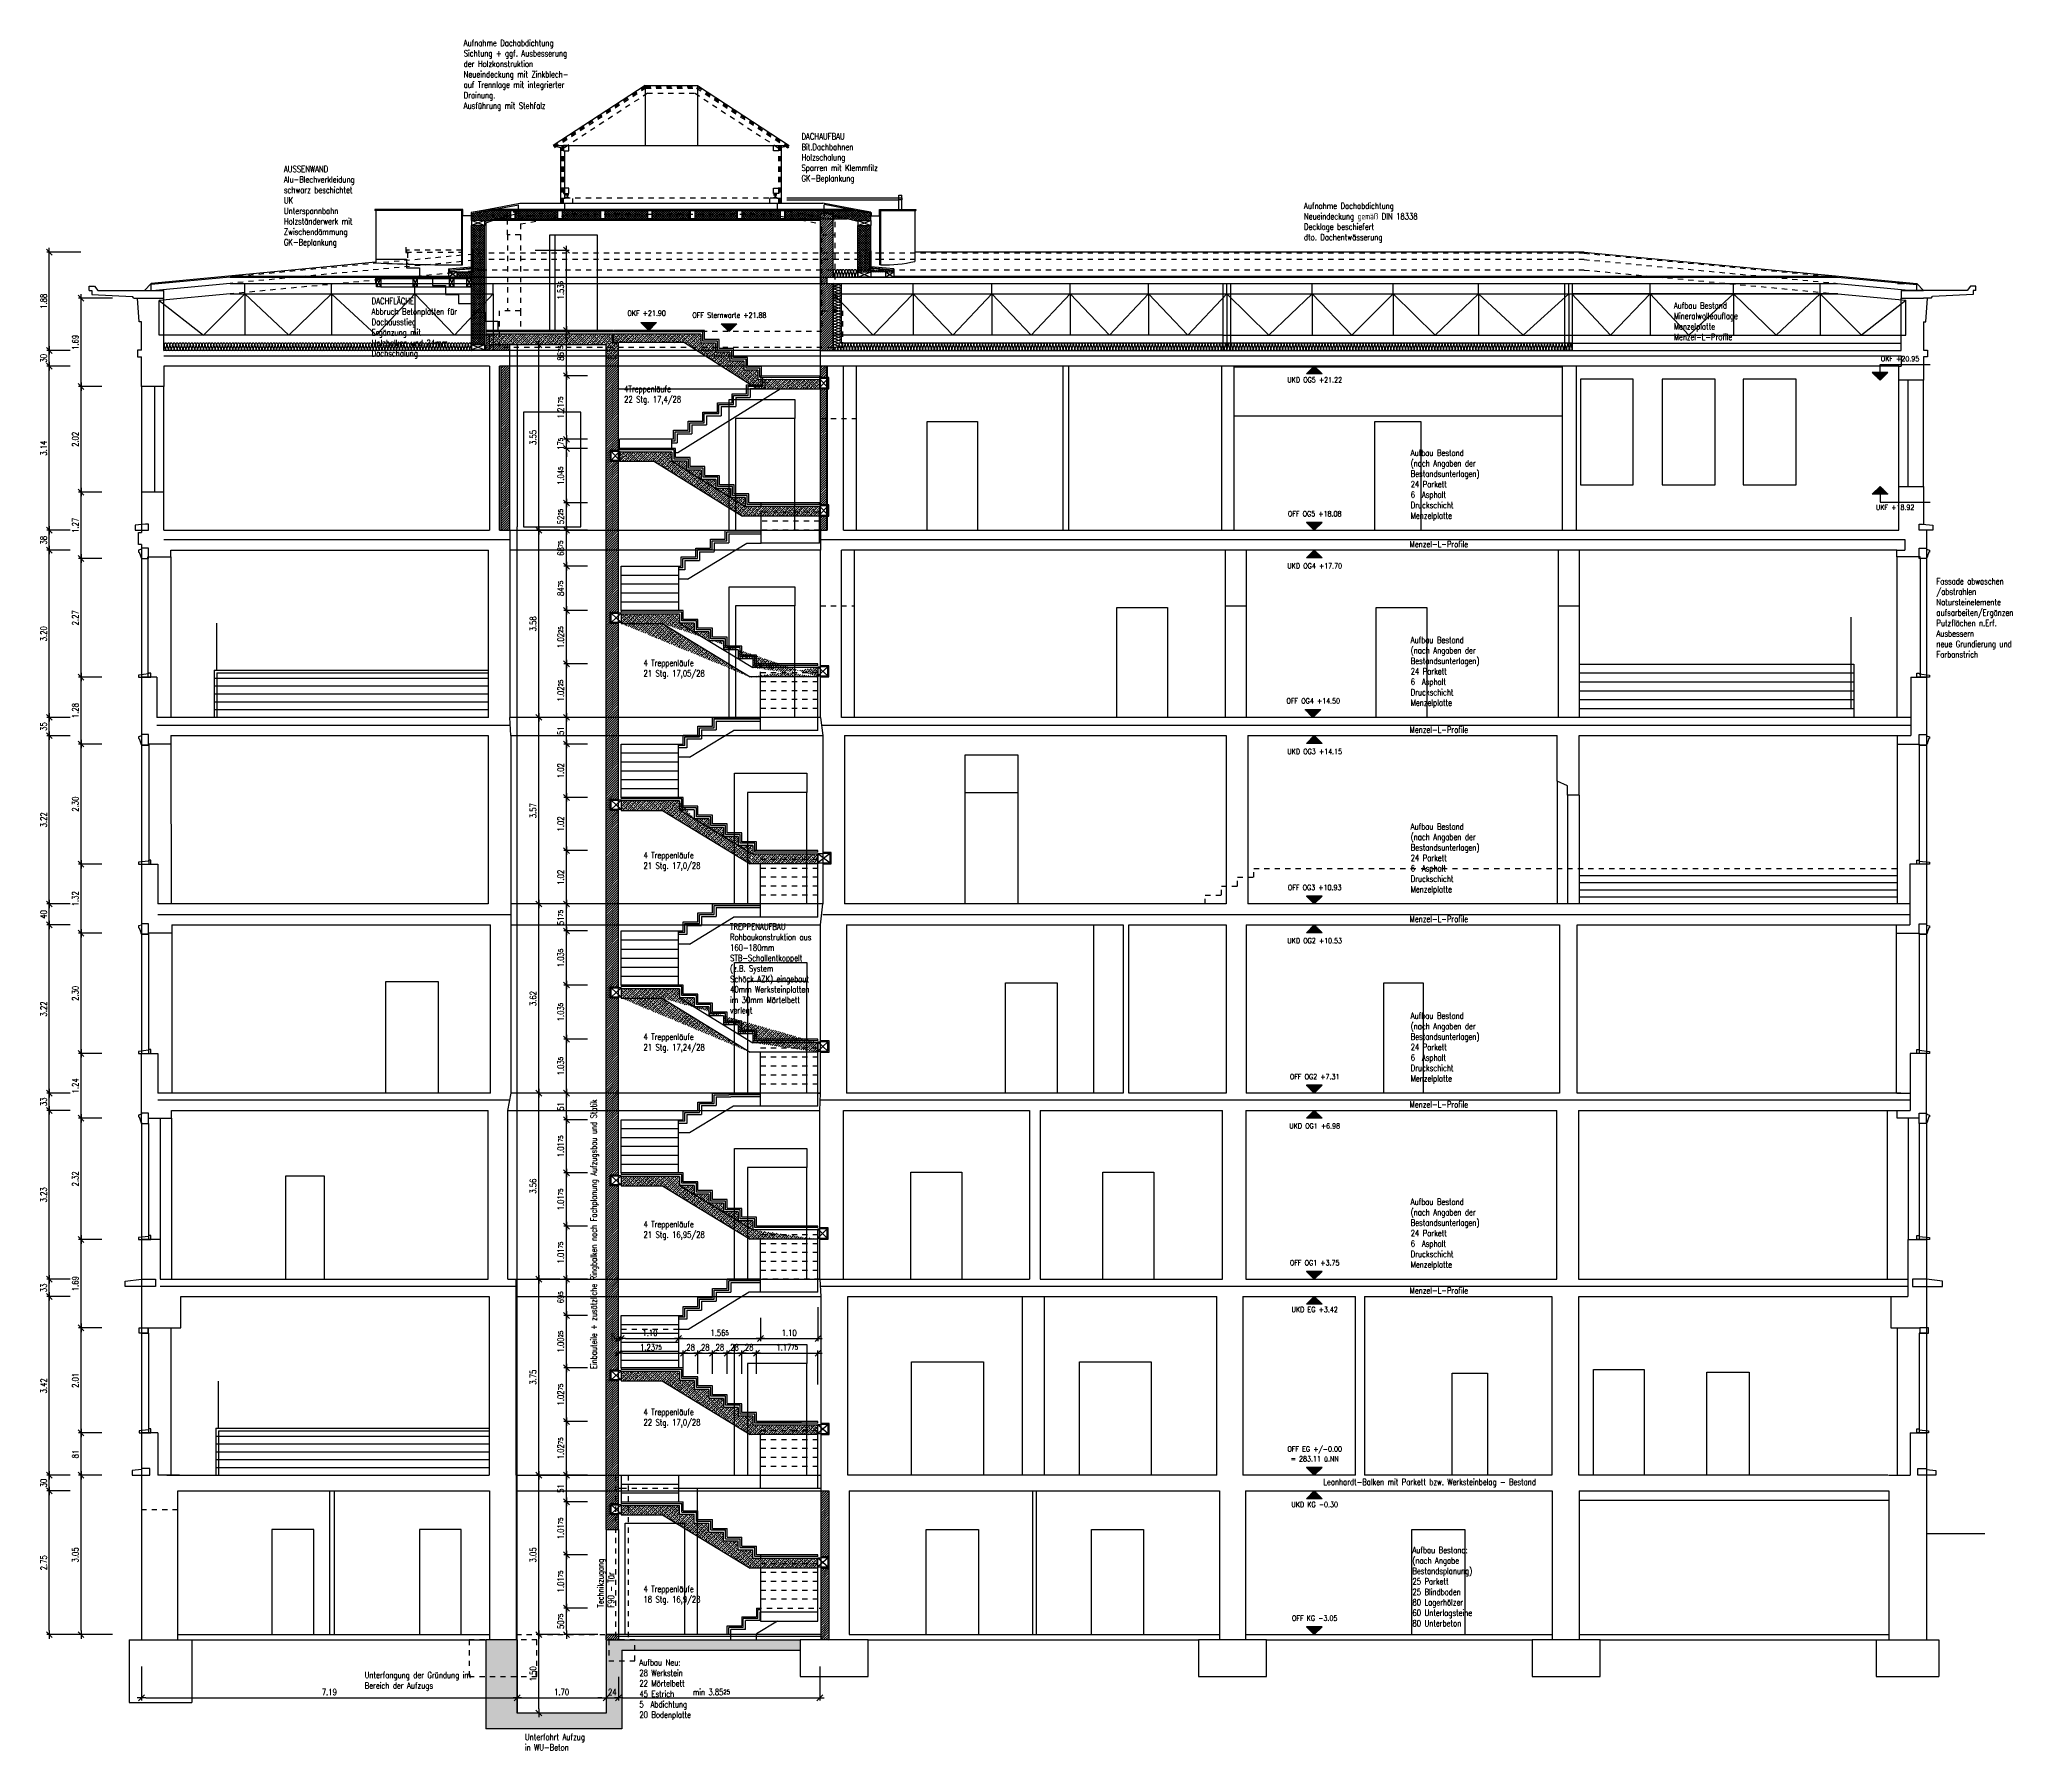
# Model space of a CAD drawing. Header units: metres. Extents: x -3551 to -3365, y -115 to 134.
# Drawn here: x -3478.09 to -3440.33, y 99.01 to 131.75 of the extents above; entities that cross this region are included whole.
import ezdxf
from ezdxf.enums import TextEntityAlignment as Align

# ---------------------------------------------------------------- set-up
doc = ezdxf.new("R2010")
doc.units = ezdxf.units.M
doc.header["$LTSCALE"] = 0.01
doc.linetypes.add('GESTRICHELT2', pattern=[4.5, 3, -1.5])
doc.linetypes.add('STRICHLINIE', pattern=[0.75, 0.5, -0.25])
doc.layers.get('0').update_dxf_attribs({"linetype": 'CONTINUOUS'})
for name, color, linetype in [('A_abriss', 44, 'STRICHLINIE'), ('A_ansicht', 9, 'CONTINUOUS'), ('A_Aufzug', 3, 'CONTINUOUS'), ('A_bemaßung', 7, 'CONTINUOUS'), ('A_schraffur', 10, 'CONTINUOUS'), ('A_STB', 4, 'CONTINUOUS'), ('A_text', 2, 'CONTINUOUS'), ('A_treppe', 3, 'CONTINUOUS'), ('A_treppe_V2', 3, 'CONTINUOUS'), ('A_TROCKENBAU', 2, 'CONTINUOUS'), ('A_verdeckt', 8, 'CONTINUOUS'), ('A_wände', 6, 'CONTINUOUS'), ('A_WÄNDE_NEU', 6, 'CONTINUOUS'), ('CKMA0002', 7, 'CONTINUOUS')]:
    doc.layers.add(name, color=color, linetype=linetype)
doc.styles.add('SIMPLEX', font='simplex.shx', dxfattribs={"width": 0.8, "height": 0.1})
doc.styles.add('SIMPLEXD', font='SIMPLEXD.shx', dxfattribs={"width": 0.8, "height": 0.12})
doc.dimstyles.new('DIN', dxfattribs={"dimtxt": 0.03, "dimasz": 0.08, "dimexe": 0.05, "dimexo": 0.244839, "dimgap": 0.05, "dimtad": 1, "dimdec": 4, "dimrnd": 0.0025, "dimzin": 0, "dimdsep": 46, "dimtxsty": 'SIMPLEXD', "dimblk": 'DIMCROSS', "dimblk1": 'DIMCROSS', "dimblk2": 'DIMCROSS', "dimsah": 1, "dimcen": 2.5, "dimdle": 0.04, "dimclrd": 252, "dimclre": 252, "dimclrt": 252, "dimadec": 0, "dimazin": 0, "dimtfac": 1, "dimtdec": 4, "dimtix": 1, "dimtmove": 2, "dimatfit": 3, "dimldrblk": 'DIMCROSS', "dimfxl": 1, "dimtvp": 1, "dimtolj": 1, "dimtzin": 0, "dimarcsym": 0})

# ---------------------------------------------------------------- blocks, each defined once
blk = doc.blocks.new('G2_1')
at = {"layer": 'A_bemaßung', "color": 7, "linetype": 'Continuous'}
for points in [[(0, 0), (-0.15, 0.15), (0.15, 0.15), (0, 0)], [(-0.14, 0.14), (-0.14, 0.15)], [(-0.13, 0.13), (-0.13, 0.15)], [(-0.12, 0.12), (-0.12, 0.15)], [(-0.11, 0.11), (-0.11, 0.15)], [(-0.1, 0.1), (-0.1, 0.15)], [(-0.09, 0.09), (-0.09, 0.15)], [(-0.08, 0.08), (-0.08, 0.15)], [(-0.07, 0.07), (-0.07, 0.15)], [(-0.06, 0.06), (-0.06, 0.15)], [(-0.05, 0.05), (-0.05, 0.15)], [(-0.04, 0.04), (-0.04, 0.15)], [(-0.03, 0.03), (-0.03, 0.15)], [(-0.02, 0.02), (-0.02, 0.15)], [(-0.01, 0.01), (-0.01, 0.15)], [(0, 0), (0, 0.15)], [(0.01, 0.01), (0.01, 0.15)], [(0.02, 0.02), (0.02, 0.15)], [(0.03, 0.03), (0.03, 0.15)], [(0.04, 0.04), (0.04, 0.15)], [(0.05, 0.05), (0.05, 0.15)], [(0.06, 0.06), (0.06, 0.15)], [(0.07, 0.07), (0.07, 0.15)], [(0.08, 0.08), (0.08, 0.15)], [(0.09, 0.09), (0.09, 0.15)], [(0.1, 0.1), (0.1, 0.15)], [(0.11, 0.11), (0.11, 0.15)], [(0.12, 0.12), (0.12, 0.15)], [(0.13, 0.13), (0.13, 0.15)], [(0.14, 0.14), (0.14, 0.15)]]:
    blk.add_lwpolyline(points, dxfattribs=at)
blk = doc.blocks.new('DIMCROSS')
at = {"color": 0, "linetype": 'ByBlock'}
blk.add_line((-1, 0), (1, 0), dxfattribs=at)
at = {"linetype": 'ByBlock'}
blk.add_line((-0.707107, -0.707107), (0.707107, 0.707107), dxfattribs=at)
blk = doc.blocks.new('*D118')
at = {"layer": 'CKMA0002', "color": 1, "lineweight": -2, "transparency": 16777216}
for p, q in [((-3468.131, 101.23), (-3468.581, 101.23)), ((-3468.531, 99.81), (-3468.531, 101.15)), ((-3467.931, 99.73), (-3468.581, 99.73))]:
    blk.add_line(p, q, dxfattribs=at)
at = {"layer": 'CKMA0002', "color": 1, "lineweight": -2, "transparency": 16777216, "xscale": 0.08, "yscale": 0.08, "zscale": 0.08}
for p, rotation in [((-3468.531, 101.23), 90), ((-3468.531, 99.73), 270)]:
    blk.add_blockref('DIMCROSS', p, dxfattribs=dict(at, rotation=rotation))
at = {"layer": 'CKMA0002', "color": 3, "transparency": 16777216, "insert": (-3468.641, 100.48), "char_height": 0.12, "attachment_point": 5, "rotation": 90, "style": 'SIMPLEXD'}
blk.add_mtext('\\A1;1.50{\\A1\\H0.7x\\S;}', dxfattribs=at)
blk = doc.blocks.new('*D119')
at = {"layer": 'CKMA0002', "color": 1, "lineweight": -2, "transparency": 16777216}
for p, q in [((-3468.131, 104.28), (-3468.581, 104.28)), ((-3468.531, 101.31), (-3468.531, 104.2))]:
    blk.add_line(p, q, dxfattribs=at)
at = {"layer": 'CKMA0002', "color": 1, "lineweight": -2, "transparency": 16777216, "xscale": 0.08, "yscale": 0.08, "zscale": 0.08}
for p, rotation in [((-3468.531, 104.28), 90), ((-3468.531, 101.23), 270)]:
    blk.add_blockref('DIMCROSS', p, dxfattribs=dict(at, rotation=rotation))
at = {"layer": 'CKMA0002', "color": 3, "transparency": 16777216, "insert": (-3468.641, 102.755), "char_height": 0.12, "attachment_point": 5, "rotation": 90, "style": 'SIMPLEXD'}
blk.add_mtext('\\A1;3.05{\\A1\\H0.7x\\S;}', dxfattribs=at)
blk = doc.blocks.new('*D120')
at = {"layer": 'CKMA0002', "color": 1, "lineweight": -2, "transparency": 16777216}
for p, q in [((-3468.131, 108.03), (-3468.581, 108.03)), ((-3468.531, 104.36), (-3468.531, 107.95))]:
    blk.add_line(p, q, dxfattribs=at)
at = {"layer": 'CKMA0002', "color": 1, "lineweight": -2, "transparency": 16777216, "xscale": 0.08, "yscale": 0.08, "zscale": 0.08}
for p, rotation in [((-3468.531, 108.03), 90), ((-3468.531, 104.28), 270)]:
    blk.add_blockref('DIMCROSS', p, dxfattribs=dict(at, rotation=rotation))
at = {"layer": 'CKMA0002', "color": 3, "transparency": 16777216, "insert": (-3468.641, 106.155), "char_height": 0.12, "attachment_point": 5, "rotation": 90, "style": 'SIMPLEXD'}
blk.add_mtext('\\A1;3.75{\\A1\\H0.7x\\S;}', dxfattribs=at)
blk = doc.blocks.new('*D121')
at = {"layer": 'CKMA0002', "color": 1, "lineweight": -2, "transparency": 16777216}
for p, q in [((-3468.131, 111.59), (-3468.581, 111.59)), ((-3468.531, 108.11), (-3468.531, 111.51))]:
    blk.add_line(p, q, dxfattribs=at)
at = {"layer": 'CKMA0002', "color": 1, "lineweight": -2, "transparency": 16777216, "xscale": 0.08, "yscale": 0.08, "zscale": 0.08}
for p, rotation in [((-3468.531, 111.59), 90), ((-3468.531, 108.03), 270)]:
    blk.add_blockref('DIMCROSS', p, dxfattribs=dict(at, rotation=rotation))
at = {"layer": 'CKMA0002', "color": 3, "transparency": 16777216, "insert": (-3468.641, 109.81), "char_height": 0.12, "attachment_point": 5, "rotation": 90, "style": 'SIMPLEXD'}
blk.add_mtext('\\A1;3.56{\\A1\\H0.7x\\S;}', dxfattribs=at)
blk = doc.blocks.new('*D122')
at = {"layer": 'CKMA0002', "color": 1, "lineweight": -2, "transparency": 16777216}
for p, q in [((-3468.131, 115.21), (-3468.581, 115.21)), ((-3468.531, 111.67), (-3468.531, 115.13))]:
    blk.add_line(p, q, dxfattribs=at)
at = {"layer": 'CKMA0002', "color": 1, "lineweight": -2, "transparency": 16777216, "xscale": 0.08, "yscale": 0.08, "zscale": 0.08}
for p, rotation in [((-3468.531, 115.21), 90), ((-3468.531, 111.59), 270)]:
    blk.add_blockref('DIMCROSS', p, dxfattribs=dict(at, rotation=rotation))
at = {"layer": 'CKMA0002', "color": 3, "transparency": 16777216, "insert": (-3468.641, 113.4), "char_height": 0.12, "attachment_point": 5, "rotation": 90, "style": 'SIMPLEXD'}
blk.add_mtext('\\A1;3.62{\\A1\\H0.7x\\S;}', dxfattribs=at)
blk = doc.blocks.new('*D123')
at = {"layer": 'CKMA0002', "color": 1, "lineweight": -2, "transparency": 16777216}
for p, q in [((-3468.131, 118.78), (-3468.581, 118.78)), ((-3468.531, 115.29), (-3468.531, 118.7))]:
    blk.add_line(p, q, dxfattribs=at)
at = {"layer": 'CKMA0002', "color": 1, "lineweight": -2, "transparency": 16777216, "xscale": 0.08, "yscale": 0.08, "zscale": 0.08}
for p, rotation in [((-3468.531, 118.78), 90), ((-3468.531, 115.21), 270)]:
    blk.add_blockref('DIMCROSS', p, dxfattribs=dict(at, rotation=rotation))
at = {"layer": 'CKMA0002', "color": 3, "transparency": 16777216, "insert": (-3468.641, 116.995), "char_height": 0.12, "attachment_point": 5, "rotation": 90, "style": 'SIMPLEXD'}
blk.add_mtext('\\A1;3.57{\\A1\\H0.7x\\S;}', dxfattribs=at)
blk = doc.blocks.new('*D124')
at = {"layer": 'CKMA0002', "color": 1, "lineweight": -2, "transparency": 16777216}
for p, q in [((-3468.131, 122.36), (-3468.581, 122.36)), ((-3468.531, 118.86), (-3468.531, 122.28))]:
    blk.add_line(p, q, dxfattribs=at)
at = {"layer": 'CKMA0002', "color": 1, "lineweight": -2, "transparency": 16777216, "xscale": 0.08, "yscale": 0.08, "zscale": 0.08}
for p, rotation in [((-3468.531, 122.36), 90), ((-3468.531, 118.78), 270)]:
    blk.add_blockref('DIMCROSS', p, dxfattribs=dict(at, rotation=rotation))
at = {"layer": 'CKMA0002', "color": 3, "transparency": 16777216, "insert": (-3468.641, 120.57), "char_height": 0.12, "attachment_point": 5, "rotation": 90, "style": 'SIMPLEXD'}
blk.add_mtext('\\A1;3.58{\\A1\\H0.7x\\S;}', dxfattribs=at)
blk = doc.blocks.new('*D125')
at = {"layer": 'CKMA0002', "color": 1, "lineweight": -2, "transparency": 16777216}
for p, q in [((-3467.931, 125.91), (-3468.581, 125.91)), ((-3468.531, 122.44), (-3468.531, 125.83))]:
    blk.add_line(p, q, dxfattribs=at)
at = {"layer": 'CKMA0002', "color": 1, "lineweight": -2, "transparency": 16777216, "xscale": 0.08, "yscale": 0.08, "zscale": 0.08}
for p, rotation in [((-3468.531, 125.91), 90), ((-3468.531, 122.36), 270)]:
    blk.add_blockref('DIMCROSS', p, dxfattribs=dict(at, rotation=rotation))
at = {"layer": 'CKMA0002', "color": 3, "transparency": 16777216, "insert": (-3468.641, 124.135), "char_height": 0.12, "attachment_point": 5, "rotation": 90, "style": 'SIMPLEXD'}
blk.add_mtext('\\A1;3.55{\\A1\\H0.7x\\S;}', dxfattribs=at)
blk = doc.blocks.new('*D126')
at = {"layer": 'CKMA0002', "color": 1, "lineweight": -2, "transparency": 16777216}
for p, q in [((-3467.602, 101.738), (-3468.052, 101.738)), ((-3468.002, 101.31), (-3468.002, 101.658)), ((-3467.402, 101.23), (-3468.052, 101.23))]:
    blk.add_line(p, q, dxfattribs=at)
at = {"layer": 'CKMA0002', "color": 1, "lineweight": -2, "transparency": 16777216, "xscale": 0.08, "yscale": 0.08, "zscale": 0.08}
for p, rotation in [((-3468.002, 101.738), 90), ((-3468.002, 101.23), 270)]:
    blk.add_blockref('DIMCROSS', p, dxfattribs=dict(at, rotation=rotation))
at = {"layer": 'CKMA0002', "color": 3, "transparency": 16777216, "insert": (-3468.112, 101.484), "char_height": 0.12, "attachment_point": 5, "rotation": 90, "style": 'SIMPLEXD'}
blk.add_mtext('\\A1;50{\\A1\\H0.7x\\S75;}', dxfattribs=at)
blk = doc.blocks.new('*D127')
at = {"layer": 'CKMA0002', "color": 1, "lineweight": -2, "transparency": 16777216}
for p, q in [((-3467.602, 102.755), (-3468.052, 102.755)), ((-3468.002, 101.818), (-3468.002, 102.675))]:
    blk.add_line(p, q, dxfattribs=at)
at = {"layer": 'CKMA0002', "color": 1, "lineweight": -2, "transparency": 16777216, "xscale": 0.08, "yscale": 0.08, "zscale": 0.08}
for p, rotation in [((-3468.002, 102.755), 90), ((-3468.002, 101.738), 270)]:
    blk.add_blockref('DIMCROSS', p, dxfattribs=dict(at, rotation=rotation))
at = {"layer": 'CKMA0002', "color": 3, "transparency": 16777216, "insert": (-3468.112, 102.246), "char_height": 0.12, "attachment_point": 5, "rotation": 90, "style": 'SIMPLEXD'}
blk.add_mtext('\\A1;1.01{\\A1\\H0.7x\\S75;}', dxfattribs=at)
blk = doc.blocks.new('*D128')
at = {"layer": 'CKMA0002', "color": 1, "lineweight": -2, "transparency": 16777216}
for p, q in [((-3467.602, 103.771), (-3468.052, 103.771)), ((-3468.002, 102.835), (-3468.002, 103.691))]:
    blk.add_line(p, q, dxfattribs=at)
at = {"layer": 'CKMA0002', "color": 1, "lineweight": -2, "transparency": 16777216, "xscale": 0.08, "yscale": 0.08, "zscale": 0.08}
for p, rotation in [((-3468.002, 103.771), 90), ((-3468.002, 102.755), 270)]:
    blk.add_blockref('DIMCROSS', p, dxfattribs=dict(at, rotation=rotation))
at = {"layer": 'CKMA0002', "color": 3, "transparency": 16777216, "insert": (-3468.112, 103.263), "char_height": 0.12, "attachment_point": 5, "rotation": 90, "style": 'SIMPLEXD'}
blk.add_mtext('\\A1;1.01{\\A1\\H0.7x\\S75;}', dxfattribs=at)
blk = doc.blocks.new('*D129')
at = {"layer": 'CKMA0002', "color": 1, "lineweight": -2, "transparency": 16777216}
for p, q in [((-3467.602, 104.28), (-3468.052, 104.28)), ((-3468.002, 103.851), (-3468.002, 104.2))]:
    blk.add_line(p, q, dxfattribs=at)
at = {"layer": 'CKMA0002', "color": 1, "lineweight": -2, "transparency": 16777216, "xscale": 0.08, "yscale": 0.08, "zscale": 0.08}
for p, rotation in [((-3468.002, 104.28), 90), ((-3468.002, 103.771), 270)]:
    blk.add_blockref('DIMCROSS', p, dxfattribs=dict(at, rotation=rotation))
at = {"layer": 'CKMA0002', "color": 3, "transparency": 16777216, "insert": (-3468.112, 104.026), "char_height": 0.12, "attachment_point": 5, "rotation": 90, "style": 'SIMPLEXD'}
blk.add_mtext('\\A1;51{\\A1\\H0.7x\\S;}', dxfattribs=at)
blk = doc.blocks.new('*D130')
at = {"layer": 'CKMA0002', "color": 1, "lineweight": -2, "transparency": 16777216}
for p, q in [((-3467.602, 105.307), (-3468.052, 105.307)), ((-3468.002, 104.36), (-3468.002, 105.227))]:
    blk.add_line(p, q, dxfattribs=at)
at = {"layer": 'CKMA0002', "color": 1, "lineweight": -2, "transparency": 16777216, "xscale": 0.08, "yscale": 0.08, "zscale": 0.08}
for p, rotation in [((-3468.002, 105.307), 90), ((-3468.002, 104.28), 270)]:
    blk.add_blockref('DIMCROSS', p, dxfattribs=dict(at, rotation=rotation))
at = {"layer": 'CKMA0002', "color": 3, "transparency": 16777216, "insert": (-3468.112, 104.794), "char_height": 0.12, "attachment_point": 5, "rotation": 90, "style": 'SIMPLEXD'}
blk.add_mtext('\\A1;1.02{\\A1\\H0.7x\\S75;}', dxfattribs=at)
blk = doc.blocks.new('*D131')
at = {"layer": 'CKMA0002', "color": 1, "lineweight": -2, "transparency": 16777216}
for p, q in [((-3467.602, 106.334), (-3468.052, 106.334)), ((-3468.002, 105.387), (-3468.002, 106.254))]:
    blk.add_line(p, q, dxfattribs=at)
at = {"layer": 'CKMA0002', "color": 1, "lineweight": -2, "transparency": 16777216, "xscale": 0.08, "yscale": 0.08, "zscale": 0.08}
for p, rotation in [((-3468.002, 106.334), 90), ((-3468.002, 105.307), 270)]:
    blk.add_blockref('DIMCROSS', p, dxfattribs=dict(at, rotation=rotation))
at = {"layer": 'CKMA0002', "color": 3, "transparency": 16777216, "insert": (-3468.112, 105.821), "char_height": 0.12, "attachment_point": 5, "rotation": 90, "style": 'SIMPLEXD'}
blk.add_mtext('\\A1;1.02{\\A1\\H0.7x\\S75;}', dxfattribs=at)
blk = doc.blocks.new('*D132')
at = {"layer": 'CKMA0002', "color": 1, "lineweight": -2, "transparency": 16777216}
for p, q in [((-3467.602, 107.337), (-3468.052, 107.337)), ((-3468.002, 106.414), (-3468.002, 107.257))]:
    blk.add_line(p, q, dxfattribs=at)
at = {"layer": 'CKMA0002', "color": 1, "lineweight": -2, "transparency": 16777216, "xscale": 0.08, "yscale": 0.08, "zscale": 0.08}
for p, rotation in [((-3468.002, 107.337), 90), ((-3468.002, 106.334), 270)]:
    blk.add_blockref('DIMCROSS', p, dxfattribs=dict(at, rotation=rotation))
at = {"layer": 'CKMA0002', "color": 3, "transparency": 16777216, "insert": (-3468.112, 106.835), "char_height": 0.12, "attachment_point": 5, "rotation": 90, "style": 'SIMPLEXD'}
blk.add_mtext('\\A1;1.00{\\A1\\H0.7x\\S25;}', dxfattribs=at)
blk = doc.blocks.new('*D133')
at = {"layer": 'CKMA0002', "color": 1, "lineweight": -2, "transparency": 16777216}
for p, q in [((-3467.602, 108.03), (-3468.052, 108.03)), ((-3468.002, 107.417), (-3468.002, 107.95))]:
    blk.add_line(p, q, dxfattribs=at)
at = {"layer": 'CKMA0002', "color": 1, "lineweight": -2, "transparency": 16777216, "xscale": 0.08, "yscale": 0.08, "zscale": 0.08}
for p, rotation in [((-3468.002, 108.03), 90), ((-3468.002, 107.337), 270)]:
    blk.add_blockref('DIMCROSS', p, dxfattribs=dict(at, rotation=rotation))
at = {"layer": 'CKMA0002', "color": 3, "transparency": 16777216, "insert": (-3468.112, 107.683), "char_height": 0.12, "attachment_point": 5, "rotation": 90, "style": 'SIMPLEXD'}
blk.add_mtext('\\A1;69{\\A1\\H0.7x\\S5;}', dxfattribs=at)
blk = doc.blocks.new('*D134')
at = {"layer": 'CKMA0002', "color": 1, "lineweight": -2, "transparency": 16777216}
for p, q in [((-3467.602, 109.047), (-3468.052, 109.047)), ((-3468.002, 108.11), (-3468.002, 108.967))]:
    blk.add_line(p, q, dxfattribs=at)
at = {"layer": 'CKMA0002', "color": 1, "lineweight": -2, "transparency": 16777216, "xscale": 0.08, "yscale": 0.08, "zscale": 0.08}
for p, rotation in [((-3468.002, 109.047), 90), ((-3468.002, 108.03), 270)]:
    blk.add_blockref('DIMCROSS', p, dxfattribs=dict(at, rotation=rotation))
at = {"layer": 'CKMA0002', "color": 3, "transparency": 16777216, "insert": (-3468.112, 108.539), "char_height": 0.12, "attachment_point": 5, "rotation": 90, "style": 'SIMPLEXD'}
blk.add_mtext('\\A1;1.01{\\A1\\H0.7x\\S75;}', dxfattribs=at)
blk = doc.blocks.new('*D135')
at = {"layer": 'CKMA0002', "color": 1, "lineweight": -2, "transparency": 16777216}
for p, q in [((-3467.602, 110.064), (-3468.052, 110.064)), ((-3468.002, 109.127), (-3468.002, 109.984))]:
    blk.add_line(p, q, dxfattribs=at)
at = {"layer": 'CKMA0002', "color": 1, "lineweight": -2, "transparency": 16777216, "xscale": 0.08, "yscale": 0.08, "zscale": 0.08}
for p, rotation in [((-3468.002, 110.064), 90), ((-3468.002, 109.047), 270)]:
    blk.add_blockref('DIMCROSS', p, dxfattribs=dict(at, rotation=rotation))
at = {"layer": 'CKMA0002', "color": 3, "transparency": 16777216, "insert": (-3468.112, 109.556), "char_height": 0.12, "attachment_point": 5, "rotation": 90, "style": 'SIMPLEXD'}
blk.add_mtext('\\A1;1.01{\\A1\\H0.7x\\S75;}', dxfattribs=at)
blk = doc.blocks.new('*D136')
at = {"layer": 'CKMA0002', "color": 1, "lineweight": -2, "transparency": 16777216}
for p, q in [((-3467.602, 111.081), (-3468.052, 111.081)), ((-3468.002, 110.144), (-3468.002, 111.001))]:
    blk.add_line(p, q, dxfattribs=at)
at = {"layer": 'CKMA0002', "color": 1, "lineweight": -2, "transparency": 16777216, "xscale": 0.08, "yscale": 0.08, "zscale": 0.08}
for p, rotation in [((-3468.002, 111.081), 90), ((-3468.002, 110.064), 270)]:
    blk.add_blockref('DIMCROSS', p, dxfattribs=dict(at, rotation=rotation))
at = {"layer": 'CKMA0002', "color": 3, "transparency": 16777216, "insert": (-3468.112, 110.573), "char_height": 0.12, "attachment_point": 5, "rotation": 90, "style": 'SIMPLEXD'}
blk.add_mtext('\\A1;1.01{\\A1\\H0.7x\\S75;}', dxfattribs=at)
blk = doc.blocks.new('*D137')
at = {"layer": 'CKMA0002', "color": 1, "lineweight": -2, "transparency": 16777216}
for p, q in [((-3467.602, 111.59), (-3468.052, 111.59)), ((-3468.002, 111.161), (-3468.002, 111.51))]:
    blk.add_line(p, q, dxfattribs=at)
at = {"layer": 'CKMA0002', "color": 1, "lineweight": -2, "transparency": 16777216, "xscale": 0.08, "yscale": 0.08, "zscale": 0.08}
for p, rotation in [((-3468.002, 111.59), 90), ((-3468.002, 111.081), 270)]:
    blk.add_blockref('DIMCROSS', p, dxfattribs=dict(at, rotation=rotation))
at = {"layer": 'CKMA0002', "color": 3, "transparency": 16777216, "insert": (-3468.112, 111.336), "char_height": 0.12, "attachment_point": 5, "rotation": 90, "style": 'SIMPLEXD'}
blk.add_mtext('\\A1;51{\\A1\\H0.7x\\S;}', dxfattribs=at)
blk = doc.blocks.new('*D138')
at = {"layer": 'CKMA0002', "color": 1, "lineweight": -2, "transparency": 16777216}
for p, q in [((-3467.602, 112.624), (-3468.052, 112.624)), ((-3468.002, 111.67), (-3468.002, 112.544))]:
    blk.add_line(p, q, dxfattribs=at)
at = {"layer": 'CKMA0002', "color": 1, "lineweight": -2, "transparency": 16777216, "xscale": 0.08, "yscale": 0.08, "zscale": 0.08}
for p, rotation in [((-3468.002, 112.624), 90), ((-3468.002, 111.59), 270)]:
    blk.add_blockref('DIMCROSS', p, dxfattribs=dict(at, rotation=rotation))
at = {"layer": 'CKMA0002', "color": 3, "transparency": 16777216, "insert": (-3468.112, 112.107), "char_height": 0.12, "attachment_point": 5, "rotation": 90, "style": 'SIMPLEXD'}
blk.add_mtext('\\A1;1.03{\\A1\\H0.7x\\S5;}', dxfattribs=at)
blk = doc.blocks.new('*D139')
at = {"layer": 'CKMA0002', "color": 1, "lineweight": -2, "transparency": 16777216}
for p, q in [((-3467.602, 113.659), (-3468.052, 113.659)), ((-3468.002, 112.704), (-3468.002, 113.579))]:
    blk.add_line(p, q, dxfattribs=at)
at = {"layer": 'CKMA0002', "color": 1, "lineweight": -2, "transparency": 16777216, "xscale": 0.08, "yscale": 0.08, "zscale": 0.08}
for p, rotation in [((-3468.002, 113.659), 90), ((-3468.002, 112.624), 270)]:
    blk.add_blockref('DIMCROSS', p, dxfattribs=dict(at, rotation=rotation))
at = {"layer": 'CKMA0002', "color": 3, "transparency": 16777216, "insert": (-3468.112, 113.141), "char_height": 0.12, "attachment_point": 5, "rotation": 90, "style": 'SIMPLEXD'}
blk.add_mtext('\\A1;1.03{\\A1\\H0.7x\\S5;}', dxfattribs=at)
blk = doc.blocks.new('*D140')
at = {"layer": 'CKMA0002', "color": 1, "lineweight": -2, "transparency": 16777216}
for p, q in [((-3467.602, 114.693), (-3468.052, 114.693)), ((-3468.002, 113.739), (-3468.002, 114.613))]:
    blk.add_line(p, q, dxfattribs=at)
at = {"layer": 'CKMA0002', "color": 1, "lineweight": -2, "transparency": 16777216, "xscale": 0.08, "yscale": 0.08, "zscale": 0.08}
for p, rotation in [((-3468.002, 114.693), 90), ((-3468.002, 113.659), 270)]:
    blk.add_blockref('DIMCROSS', p, dxfattribs=dict(at, rotation=rotation))
at = {"layer": 'CKMA0002', "color": 3, "transparency": 16777216, "insert": (-3468.112, 114.176), "char_height": 0.12, "attachment_point": 5, "rotation": 90, "style": 'SIMPLEXD'}
blk.add_mtext('\\A1;1.03{\\A1\\H0.7x\\S5;}', dxfattribs=at)
blk = doc.blocks.new('*D141')
at = {"layer": 'CKMA0002', "color": 1, "lineweight": -2, "transparency": 16777216}
for p, q in [((-3467.602, 115.21), (-3468.052, 115.21)), ((-3468.002, 114.773), (-3468.002, 115.13))]:
    blk.add_line(p, q, dxfattribs=at)
at = {"layer": 'CKMA0002', "color": 1, "lineweight": -2, "transparency": 16777216, "xscale": 0.08, "yscale": 0.08, "zscale": 0.08}
for p, rotation in [((-3468.002, 115.21), 90), ((-3468.002, 114.693), 270)]:
    blk.add_blockref('DIMCROSS', p, dxfattribs=dict(at, rotation=rotation))
at = {"layer": 'CKMA0002', "color": 3, "transparency": 16777216, "insert": (-3468.112, 114.951), "char_height": 0.12, "attachment_point": 5, "rotation": 90, "style": 'SIMPLEXD'}
blk.add_mtext('\\A1;51{\\A1\\H0.7x\\S75;}', dxfattribs=at)
blk = doc.blocks.new('*D142')
at = {"layer": 'CKMA0002', "color": 1, "lineweight": -2, "transparency": 16777216}
for p, q in [((-3467.602, 116.23), (-3468.052, 116.23)), ((-3468.002, 115.29), (-3468.002, 116.15))]:
    blk.add_line(p, q, dxfattribs=at)
at = {"layer": 'CKMA0002', "color": 1, "lineweight": -2, "transparency": 16777216, "xscale": 0.08, "yscale": 0.08, "zscale": 0.08}
for p, rotation in [((-3468.002, 116.23), 90), ((-3468.002, 115.21), 270)]:
    blk.add_blockref('DIMCROSS', p, dxfattribs=dict(at, rotation=rotation))
at = {"layer": 'CKMA0002', "color": 3, "transparency": 16777216, "insert": (-3468.112, 115.72), "char_height": 0.12, "attachment_point": 5, "rotation": 90, "style": 'SIMPLEXD'}
blk.add_mtext('\\A1;1.02{\\A1\\H0.7x\\S;}', dxfattribs=at)
blk = doc.blocks.new('*D143')
at = {"layer": 'CKMA0002', "color": 1, "lineweight": -2, "transparency": 16777216}
for p, q in [((-3467.602, 117.249), (-3468.052, 117.249)), ((-3468.002, 116.31), (-3468.002, 117.169))]:
    blk.add_line(p, q, dxfattribs=at)
at = {"layer": 'CKMA0002', "color": 1, "lineweight": -2, "transparency": 16777216, "xscale": 0.08, "yscale": 0.08, "zscale": 0.08}
for p, rotation in [((-3468.002, 117.249), 90), ((-3468.002, 116.23), 270)]:
    blk.add_blockref('DIMCROSS', p, dxfattribs=dict(at, rotation=rotation))
at = {"layer": 'CKMA0002', "color": 3, "transparency": 16777216, "insert": (-3468.112, 116.74), "char_height": 0.12, "attachment_point": 5, "rotation": 90, "style": 'SIMPLEXD'}
blk.add_mtext('\\A1;1.02{\\A1\\H0.7x\\S;}', dxfattribs=at)
blk = doc.blocks.new('*D144')
at = {"layer": 'CKMA0002', "color": 1, "lineweight": -2, "transparency": 16777216}
for p, q in [((-3467.602, 118.27), (-3468.052, 118.27)), ((-3468.002, 117.329), (-3468.002, 118.19))]:
    blk.add_line(p, q, dxfattribs=at)
at = {"layer": 'CKMA0002', "color": 1, "lineweight": -2, "transparency": 16777216, "xscale": 0.08, "yscale": 0.08, "zscale": 0.08}
for p, rotation in [((-3468.002, 118.27), 90), ((-3468.002, 117.249), 270)]:
    blk.add_blockref('DIMCROSS', p, dxfattribs=dict(at, rotation=rotation))
at = {"layer": 'CKMA0002', "color": 3, "transparency": 16777216, "insert": (-3468.112, 117.76), "char_height": 0.12, "attachment_point": 5, "rotation": 90, "style": 'SIMPLEXD'}
blk.add_mtext('\\A1;1.02{\\A1\\H0.7x\\S;}', dxfattribs=at)
blk = doc.blocks.new('*D145')
at = {"layer": 'CKMA0002', "color": 1, "lineweight": -2, "transparency": 16777216}
for p, q in [((-3467.602, 118.78), (-3468.052, 118.78)), ((-3468.002, 118.35), (-3468.002, 118.7))]:
    blk.add_line(p, q, dxfattribs=at)
at = {"layer": 'CKMA0002', "color": 1, "lineweight": -2, "transparency": 16777216, "xscale": 0.08, "yscale": 0.08, "zscale": 0.08}
for p, rotation in [((-3468.002, 118.78), 90), ((-3468.002, 118.27), 270)]:
    blk.add_blockref('DIMCROSS', p, dxfattribs=dict(at, rotation=rotation))
at = {"layer": 'CKMA0002', "color": 3, "transparency": 16777216, "insert": (-3468.112, 118.525), "char_height": 0.12, "attachment_point": 5, "rotation": 90, "style": 'SIMPLEXD'}
blk.add_mtext('\\A1;51{\\A1\\H0.7x\\S;}', dxfattribs=at)
blk = doc.blocks.new('*D146')
at = {"layer": 'CKMA0002', "color": 1, "lineweight": -2, "transparency": 16777216}
for p, q in [((-3467.602, 119.803), (-3468.052, 119.803)), ((-3468.002, 118.86), (-3468.002, 119.723))]:
    blk.add_line(p, q, dxfattribs=at)
at = {"layer": 'CKMA0002', "color": 1, "lineweight": -2, "transparency": 16777216, "xscale": 0.08, "yscale": 0.08, "zscale": 0.08}
for p, rotation in [((-3468.002, 119.803), 90), ((-3468.002, 118.78), 270)]:
    blk.add_blockref('DIMCROSS', p, dxfattribs=dict(at, rotation=rotation))
at = {"layer": 'CKMA0002', "color": 3, "transparency": 16777216, "insert": (-3468.112, 119.292), "char_height": 0.12, "attachment_point": 5, "rotation": 90, "style": 'SIMPLEXD'}
blk.add_mtext('\\A1;1.02{\\A1\\H0.7x\\S25;}', dxfattribs=at)
blk = doc.blocks.new('*D147')
at = {"layer": 'CKMA0002', "color": 1, "lineweight": -2, "transparency": 16777216}
for p, q in [((-3467.602, 120.826), (-3468.052, 120.826)), ((-3468.002, 119.883), (-3468.002, 120.746))]:
    blk.add_line(p, q, dxfattribs=at)
at = {"layer": 'CKMA0002', "color": 1, "lineweight": -2, "transparency": 16777216, "xscale": 0.08, "yscale": 0.08, "zscale": 0.08}
for p, rotation in [((-3468.002, 120.826), 90), ((-3468.002, 119.803), 270)]:
    blk.add_blockref('DIMCROSS', p, dxfattribs=dict(at, rotation=rotation))
at = {"layer": 'CKMA0002', "color": 3, "transparency": 16777216, "insert": (-3468.112, 120.314), "char_height": 0.12, "attachment_point": 5, "rotation": 90, "style": 'SIMPLEXD'}
blk.add_mtext('\\A1;1.02{\\A1\\H0.7x\\S25;}', dxfattribs=at)
blk = doc.blocks.new('*D148')
at = {"layer": 'CKMA0002', "color": 1, "lineweight": -2, "transparency": 16777216}
for p, q in [((-3467.602, 121.673), (-3468.052, 121.673)), ((-3468.002, 120.906), (-3468.002, 121.593))]:
    blk.add_line(p, q, dxfattribs=at)
at = {"layer": 'CKMA0002', "color": 1, "lineweight": -2, "transparency": 16777216, "xscale": 0.08, "yscale": 0.08, "zscale": 0.08}
for p, rotation in [((-3468.002, 121.673), 90), ((-3468.002, 120.826), 270)]:
    blk.add_blockref('DIMCROSS', p, dxfattribs=dict(at, rotation=rotation))
at = {"layer": 'CKMA0002', "color": 3, "transparency": 16777216, "insert": (-3468.112, 121.249), "char_height": 0.12, "attachment_point": 5, "rotation": 90, "style": 'SIMPLEXD'}
blk.add_mtext('\\A1;84{\\A1\\H0.7x\\S75;}', dxfattribs=at)
blk = doc.blocks.new('*D149')
at = {"layer": 'CKMA0002', "color": 1, "lineweight": -2, "transparency": 16777216}
for p, q in [((-3467.602, 122.36), (-3468.052, 122.36)), ((-3468.002, 121.753), (-3468.002, 122.28))]:
    blk.add_line(p, q, dxfattribs=at)
at = {"layer": 'CKMA0002', "color": 1, "lineweight": -2, "transparency": 16777216, "xscale": 0.08, "yscale": 0.08, "zscale": 0.08}
for p, rotation in [((-3468.002, 122.36), 90), ((-3468.002, 121.673), 270)]:
    blk.add_blockref('DIMCROSS', p, dxfattribs=dict(at, rotation=rotation))
at = {"layer": 'CKMA0002', "color": 3, "transparency": 16777216, "insert": (-3468.112, 122.017), "char_height": 0.12, "attachment_point": 5, "rotation": 90, "style": 'SIMPLEXD'}
blk.add_mtext('\\A1;68{\\A1\\H0.7x\\S75;}', dxfattribs=at)
blk = doc.blocks.new('*D150')
at = {"layer": 'CKMA0002', "color": 1, "lineweight": -2, "transparency": 16777216}
for p, q in [((-3467.602, 122.882), (-3468.052, 122.882)), ((-3468.002, 122.44), (-3468.002, 122.802))]:
    blk.add_line(p, q, dxfattribs=at)
at = {"layer": 'CKMA0002', "color": 1, "lineweight": -2, "transparency": 16777216, "xscale": 0.08, "yscale": 0.08, "zscale": 0.08}
for p, rotation in [((-3468.002, 122.882), 90), ((-3468.002, 122.36), 270)]:
    blk.add_blockref('DIMCROSS', p, dxfattribs=dict(at, rotation=rotation))
at = {"layer": 'CKMA0002', "color": 3, "transparency": 16777216, "insert": (-3468.112, 122.621), "char_height": 0.12, "attachment_point": 5, "rotation": 90, "style": 'SIMPLEXD'}
blk.add_mtext('\\A1;52{\\A1\\H0.7x\\S25;}', dxfattribs=at)
blk = doc.blocks.new('*D151')
at = {"layer": 'CKMA0002', "color": 1, "lineweight": -2, "transparency": 16777216}
for p, q in [((-3467.602, 123.926), (-3468.052, 123.926)), ((-3468.002, 122.962), (-3468.002, 123.846))]:
    blk.add_line(p, q, dxfattribs=at)
at = {"layer": 'CKMA0002', "color": 1, "lineweight": -2, "transparency": 16777216, "xscale": 0.08, "yscale": 0.08, "zscale": 0.08}
for p, rotation in [((-3468.002, 123.926), 90), ((-3468.002, 122.882), 270)]:
    blk.add_blockref('DIMCROSS', p, dxfattribs=dict(at, rotation=rotation))
at = {"layer": 'CKMA0002', "color": 3, "transparency": 16777216, "insert": (-3468.112, 123.404), "char_height": 0.12, "attachment_point": 5, "rotation": 90, "style": 'SIMPLEXD'}
blk.add_mtext('\\A1;1.04{\\A1\\H0.7x\\S5;}', dxfattribs=at)
blk = doc.blocks.new('*D152')
at = {"layer": 'CKMA0002', "color": 1, "lineweight": -2, "transparency": 16777216}
for p, q in [((-3468.002, 124.18), (-3468.002, 124.26)), ((-3467.602, 124.1), (-3468.052, 124.1)), ((-3468.002, 123.926), (-3468.002, 124.1)), ((-3468.002, 123.846), (-3468.002, 123.766))]:
    blk.add_line(p, q, dxfattribs=at)
at = {"layer": 'CKMA0002', "color": 1, "lineweight": -2, "transparency": 16777216, "xscale": 0.08, "yscale": 0.08, "zscale": 0.08}
for p, rotation in [((-3468.002, 124.1), 270), ((-3468.002, 123.926), 90)]:
    blk.add_blockref('DIMCROSS', p, dxfattribs=dict(at, rotation=rotation))
at = {"layer": 'CKMA0002', "color": 3, "transparency": 16777216, "insert": (-3468.112, 124.013), "char_height": 0.12, "attachment_point": 5, "rotation": 90, "style": 'SIMPLEXD'}
blk.add_mtext('\\A1;17{\\A1\\H0.7x\\S5;}', dxfattribs=at)
blk = doc.blocks.new('*D153')
at = {"layer": 'CKMA0002', "color": 1, "lineweight": -2, "transparency": 16777216}
for p, q in [((-3467.602, 125.318), (-3468.052, 125.318)), ((-3468.002, 124.18), (-3468.002, 125.238))]:
    blk.add_line(p, q, dxfattribs=at)
at = {"layer": 'CKMA0002', "color": 1, "lineweight": -2, "transparency": 16777216, "xscale": 0.08, "yscale": 0.08, "zscale": 0.08}
for p, rotation in [((-3468.002, 125.318), 90), ((-3468.002, 124.1), 270)]:
    blk.add_blockref('DIMCROSS', p, dxfattribs=dict(at, rotation=rotation))
at = {"layer": 'CKMA0002', "color": 3, "transparency": 16777216, "insert": (-3468.112, 124.709), "char_height": 0.12, "attachment_point": 5, "rotation": 90, "style": 'SIMPLEXD'}
blk.add_mtext('\\A1;1.21{\\A1\\H0.7x\\S75;}', dxfattribs=at)
blk = doc.blocks.new('*D154')
at = {"layer": 'CKMA0002', "color": 1, "lineweight": -2, "transparency": 16777216}
for p, q in [((-3467.602, 126.184), (-3468.052, 126.184)), ((-3468.002, 125.398), (-3468.002, 126.104))]:
    blk.add_line(p, q, dxfattribs=at)
at = {"layer": 'CKMA0002', "color": 1, "lineweight": -2, "transparency": 16777216, "xscale": 0.08, "yscale": 0.08, "zscale": 0.08}
for p, rotation in [((-3468.002, 126.184), 90), ((-3468.002, 125.318), 270)]:
    blk.add_blockref('DIMCROSS', p, dxfattribs=dict(at, rotation=rotation))
at = {"layer": 'CKMA0002', "color": 3, "transparency": 16777216, "insert": (-3468.112, 125.751), "char_height": 0.12, "attachment_point": 5, "rotation": 90, "style": 'SIMPLEXD'}
blk.add_mtext('\\A1;86{\\A1\\H0.7x\\S75;}', dxfattribs=at)
blk = doc.blocks.new('*D155')
at = {"layer": 'CKMA0002', "color": 1, "lineweight": -2, "transparency": 16777216}
for p, q in [((-3468.602, 127.72), (-3467.952, 127.72)), ((-3468.002, 126.264), (-3468.002, 127.64))]:
    blk.add_line(p, q, dxfattribs=at)
at = {"layer": 'CKMA0002', "color": 1, "lineweight": -2, "transparency": 16777216, "xscale": 0.08, "yscale": 0.08, "zscale": 0.08}
for p, rotation in [((-3468.002, 127.72), 90), ((-3468.002, 126.184), 270)]:
    blk.add_blockref('DIMCROSS', p, dxfattribs=dict(at, rotation=rotation))
at = {"layer": 'CKMA0002', "color": 3, "transparency": 16777216, "insert": (-3468.112, 126.952), "char_height": 0.12, "attachment_point": 5, "rotation": 90, "style": 'SIMPLEXD'}
blk.add_mtext('\\A1;1.53{\\A1\\H0.7x\\S5;}', dxfattribs=at)
blk = doc.blocks.new('*D156')
at = {"layer": 'CKMA0002', "color": 1, "lineweight": -2, "transparency": 16777216}
for p, q in [((-3476.135, 100.621), (-3476.135, 99.971)), ((-3468.945, 100.421), (-3468.945, 99.971)), ((-3476.055, 100.021), (-3469.025, 100.021))]:
    blk.add_line(p, q, dxfattribs=at)
at = {"layer": 'CKMA0002', "color": 1, "lineweight": -2, "transparency": 16777216, "xscale": 0.08, "yscale": 0.08, "zscale": 0.08, "rotation": 180}
blk.add_blockref('DIMCROSS', (-3476.135, 100.021), dxfattribs=at)
at = {"layer": 'CKMA0002', "color": 1, "lineweight": -2, "transparency": 16777216, "xscale": 0.08, "yscale": 0.08, "zscale": 0.08}
blk.add_blockref('DIMCROSS', (-3468.945, 100.021), dxfattribs=at)
at = {"layer": 'CKMA0002', "color": 3, "transparency": 16777216, "insert": (-3472.54, 100.131), "char_height": 0.12, "attachment_point": 5, "style": 'SIMPLEXD'}
blk.add_mtext('\\A1;7.19{\\A1\\H0.7x\\S;}', dxfattribs=at)
blk = doc.blocks.new('*D157')
at = {"layer": 'CKMA0002', "color": 1, "lineweight": -2, "transparency": 16777216}
for p, q in [((-3467.245, 100.421), (-3467.245, 99.971)), ((-3468.865, 100.021), (-3467.325, 100.021))]:
    blk.add_line(p, q, dxfattribs=at)
at = {"layer": 'CKMA0002', "color": 1, "lineweight": -2, "transparency": 16777216, "xscale": 0.08, "yscale": 0.08, "zscale": 0.08, "rotation": 180}
blk.add_blockref('DIMCROSS', (-3468.945, 100.021), dxfattribs=at)
at = {"layer": 'CKMA0002', "color": 1, "lineweight": -2, "transparency": 16777216, "xscale": 0.08, "yscale": 0.08, "zscale": 0.08}
blk.add_blockref('DIMCROSS', (-3467.245, 100.021), dxfattribs=at)
at = {"layer": 'CKMA0002', "color": 3, "transparency": 16777216, "insert": (-3468.095, 100.131), "char_height": 0.12, "attachment_point": 5, "style": 'SIMPLEXD'}
blk.add_mtext('\\A1;1.70{\\A1\\H0.7x\\S;}', dxfattribs=at)
blk = doc.blocks.new('*D158')
at = {"layer": 'CKMA0002', "color": 1, "lineweight": -2, "transparency": 16777216}
for p, q in [((-3467.005, 100.421), (-3467.005, 99.971)), ((-3467.325, 100.021), (-3467.405, 100.021)), ((-3467.245, 100.021), (-3467.005, 100.021)), ((-3466.925, 100.021), (-3466.845, 100.021))]:
    blk.add_line(p, q, dxfattribs=at)
at = {"layer": 'CKMA0002', "color": 1, "lineweight": -2, "transparency": 16777216, "xscale": 0.08, "yscale": 0.08, "zscale": 0.08}
blk.add_blockref('DIMCROSS', (-3467.245, 100.021), dxfattribs=at)
at = {"layer": 'CKMA0002', "color": 1, "lineweight": -2, "transparency": 16777216, "xscale": 0.08, "yscale": 0.08, "zscale": 0.08, "rotation": 180}
blk.add_blockref('DIMCROSS', (-3467.005, 100.021), dxfattribs=at)
at = {"layer": 'CKMA0002', "color": 3, "transparency": 16777216, "insert": (-3467.125, 100.131), "char_height": 0.12, "attachment_point": 5, "style": 'SIMPLEXD'}
blk.add_mtext('\\A1;24{\\A1\\H0.7x\\S;}', dxfattribs=at)
blk = doc.blocks.new('*D159')
at = {"layer": 'CKMA0002', "color": 1, "lineweight": -2, "transparency": 16777216}
for p, q in [((-3463.153, 100.621), (-3463.153, 99.971)), ((-3466.925, 100.021), (-3463.233, 100.021))]:
    blk.add_line(p, q, dxfattribs=at)
at = {"layer": 'CKMA0002', "color": 1, "lineweight": -2, "transparency": 16777216, "xscale": 0.08, "yscale": 0.08, "zscale": 0.08, "rotation": 180}
blk.add_blockref('DIMCROSS', (-3467.005, 100.021), dxfattribs=at)
at = {"layer": 'CKMA0002', "color": 1, "lineweight": -2, "transparency": 16777216, "xscale": 0.08, "yscale": 0.08, "zscale": 0.08}
blk.add_blockref('DIMCROSS', (-3463.153, 100.021), dxfattribs=at)
at = {"layer": 'CKMA0002', "color": 3, "transparency": 16777216, "insert": (-3465.079, 100.131), "char_height": 0.12, "attachment_point": 5, "style": 'SIMPLEXD'}
blk.add_mtext('\\A1;3.85{\\A1\\H0.7x\\S25;}', dxfattribs=at)
blk = doc.blocks.new('*D160')
at = {"layer": 'CKMA0002', "color": 1, "lineweight": -2, "transparency": 16777216}
for p, q in [((-3467.005, 106.455), (-3467.005, 106.944)), ((-3467.005, 106.894), (-3467.005, 106.894)), ((-3467.005, 106.894), (-3467.005, 106.894)), ((-3467.005, 106.894), (-3466.955, 106.894)), ((-3466.955, 106.494), (-3466.955, 106.944))]:
    blk.add_line(p, q, dxfattribs=at)
at = {"layer": 'CKMA0002', "color": 1, "lineweight": -2, "transparency": 16777216, "xscale": 0.08, "yscale": 0.08, "zscale": 0.08}
blk.add_blockref('DIMCROSS', (-3467.005, 106.894), dxfattribs=at)
at = {"layer": 'CKMA0002', "color": 1, "lineweight": -2, "transparency": 16777216, "xscale": 0.08, "yscale": 0.08, "zscale": 0.08, "rotation": 180}
blk.add_blockref('DIMCROSS', (-3466.955, 106.894), dxfattribs=at)
at = {"layer": 'CKMA0002', "color": 3, "transparency": 16777216, "insert": (-3467.111, 106.924), "char_height": 0.12, "attachment_point": 5, "style": 'SIMPLEXD'}
blk.add_mtext('\\A1;5{\\A1\\H0.7x\\S;}', dxfattribs=at)
blk = doc.blocks.new('*D161')
at = {"layer": 'CKMA0002', "color": 1, "lineweight": -2, "transparency": 16777216}
for p, q in [((-3466.875, 106.894), (-3465.935, 106.894)), ((-3465.855, 106.494), (-3465.855, 106.944))]:
    blk.add_line(p, q, dxfattribs=at)
at = {"layer": 'CKMA0002', "color": 1, "lineweight": -2, "transparency": 16777216, "xscale": 0.08, "yscale": 0.08, "zscale": 0.08, "rotation": 180}
blk.add_blockref('DIMCROSS', (-3466.955, 106.894), dxfattribs=at)
at = {"layer": 'CKMA0002', "color": 1, "lineweight": -2, "transparency": 16777216, "xscale": 0.08, "yscale": 0.08, "zscale": 0.08}
blk.add_blockref('DIMCROSS', (-3465.855, 106.894), dxfattribs=at)
at = {"layer": 'CKMA0002', "color": 3, "transparency": 16777216, "insert": (-3466.405, 107.004), "char_height": 0.12, "attachment_point": 5, "style": 'SIMPLEXD'}
blk.add_mtext('\\A1;1.10{\\A1\\H0.7x\\S;}', dxfattribs=at)
blk = doc.blocks.new('*D162')
at = {"layer": 'CKMA0002', "color": 1, "lineweight": -2, "transparency": 16777216}
for p, q in [((-3464.29, 107.294), (-3464.29, 106.844)), ((-3465.775, 106.894), (-3464.37, 106.894))]:
    blk.add_line(p, q, dxfattribs=at)
at = {"layer": 'CKMA0002', "color": 1, "lineweight": -2, "transparency": 16777216, "xscale": 0.08, "yscale": 0.08, "zscale": 0.08, "rotation": 180}
blk.add_blockref('DIMCROSS', (-3465.855, 106.894), dxfattribs=at)
at = {"layer": 'CKMA0002', "color": 1, "lineweight": -2, "transparency": 16777216, "xscale": 0.08, "yscale": 0.08, "zscale": 0.08}
blk.add_blockref('DIMCROSS', (-3464.29, 106.894), dxfattribs=at)
at = {"layer": 'CKMA0002', "color": 3, "transparency": 16777216, "insert": (-3465.072, 107.004), "char_height": 0.12, "attachment_point": 5, "style": 'SIMPLEXD'}
blk.add_mtext('\\A1;1.56{\\A1\\H0.7x\\S5;}', dxfattribs=at)
blk = doc.blocks.new('*D163')
at = {"layer": 'CKMA0002', "color": 1, "lineweight": -2, "transparency": 16777216}
for p, q in [((-3463.19, 107.494), (-3463.19, 106.844)), ((-3464.21, 106.894), (-3463.27, 106.894))]:
    blk.add_line(p, q, dxfattribs=at)
at = {"layer": 'CKMA0002', "color": 1, "lineweight": -2, "transparency": 16777216, "xscale": 0.08, "yscale": 0.08, "zscale": 0.08, "rotation": 180}
blk.add_blockref('DIMCROSS', (-3464.29, 106.894), dxfattribs=at)
at = {"layer": 'CKMA0002', "color": 1, "lineweight": -2, "transparency": 16777216, "xscale": 0.08, "yscale": 0.08, "zscale": 0.08}
blk.add_blockref('DIMCROSS', (-3463.19, 106.894), dxfattribs=at)
at = {"layer": 'CKMA0002', "color": 3, "transparency": 16777216, "insert": (-3463.74, 107.004), "char_height": 0.12, "attachment_point": 5, "style": 'SIMPLEXD'}
blk.add_mtext('\\A1;1.10{\\A1\\H0.7x\\S;}', dxfattribs=at)
blk = doc.blocks.new('*D164')
at = {"layer": 'CKMA0002', "color": 1, "lineweight": -2, "transparency": 16777216}
for p, q in [((-3467.005, 106.134), (-3467.005, 106.667)), ((-3466.925, 106.617), (-3465.847, 106.617)), ((-3465.767, 106.217), (-3465.767, 106.667))]:
    blk.add_line(p, q, dxfattribs=at)
at = {"layer": 'CKMA0002', "color": 1, "lineweight": -2, "transparency": 16777216, "xscale": 0.08, "yscale": 0.08, "zscale": 0.08, "rotation": 180}
blk.add_blockref('DIMCROSS', (-3467.005, 106.617), dxfattribs=at)
at = {"layer": 'CKMA0002', "color": 1, "lineweight": -2, "transparency": 16777216, "xscale": 0.08, "yscale": 0.08, "zscale": 0.08}
blk.add_blockref('DIMCROSS', (-3465.767, 106.617), dxfattribs=at)
at = {"layer": 'CKMA0002', "color": 3, "transparency": 16777216, "insert": (-3466.386, 106.727), "char_height": 0.12, "attachment_point": 5, "style": 'SIMPLEXD'}
blk.add_mtext('\\A1;1.23{\\A1\\H0.7x\\S75;}', dxfattribs=at)
blk = doc.blocks.new('*D165')
at = {"layer": 'CKMA0002', "color": 1, "lineweight": -2, "transparency": 16777216}
for p, q in [((-3465.687, 106.617), (-3465.567, 106.617)), ((-3465.487, 106.217), (-3465.487, 106.667))]:
    blk.add_line(p, q, dxfattribs=at)
at = {"layer": 'CKMA0002', "color": 1, "lineweight": -2, "transparency": 16777216, "xscale": 0.08, "yscale": 0.08, "zscale": 0.08, "rotation": 180}
blk.add_blockref('DIMCROSS', (-3465.767, 106.617), dxfattribs=at)
at = {"layer": 'CKMA0002', "color": 1, "lineweight": -2, "transparency": 16777216, "xscale": 0.08, "yscale": 0.08, "zscale": 0.08}
blk.add_blockref('DIMCROSS', (-3465.487, 106.617), dxfattribs=at)
at = {"layer": 'CKMA0002', "color": 3, "transparency": 16777216, "insert": (-3465.627, 106.727), "char_height": 0.12, "attachment_point": 5, "style": 'SIMPLEXD'}
blk.add_mtext('\\A1;28{\\A1\\H0.7x\\S;}', dxfattribs=at)
blk = doc.blocks.new('*D166')
at = {"layer": 'CKMA0002', "color": 1, "lineweight": -2, "transparency": 16777216}
for p, q in [((-3465.407, 106.617), (-3465.287, 106.617)), ((-3465.207, 106.217), (-3465.207, 106.667))]:
    blk.add_line(p, q, dxfattribs=at)
at = {"layer": 'CKMA0002', "color": 1, "lineweight": -2, "transparency": 16777216, "xscale": 0.08, "yscale": 0.08, "zscale": 0.08, "rotation": 180}
blk.add_blockref('DIMCROSS', (-3465.487, 106.617), dxfattribs=at)
at = {"layer": 'CKMA0002', "color": 1, "lineweight": -2, "transparency": 16777216, "xscale": 0.08, "yscale": 0.08, "zscale": 0.08}
blk.add_blockref('DIMCROSS', (-3465.207, 106.617), dxfattribs=at)
at = {"layer": 'CKMA0002', "color": 3, "transparency": 16777216, "insert": (-3465.347, 106.727), "char_height": 0.12, "attachment_point": 5, "style": 'SIMPLEXD'}
blk.add_mtext('\\A1;28{\\A1\\H0.7x\\S;}', dxfattribs=at)
blk = doc.blocks.new('*D167')
at = {"layer": 'CKMA0002', "color": 1, "lineweight": -2, "transparency": 16777216}
for p, q in [((-3465.127, 106.617), (-3465.007, 106.617)), ((-3464.927, 106.217), (-3464.927, 106.667))]:
    blk.add_line(p, q, dxfattribs=at)
at = {"layer": 'CKMA0002', "color": 1, "lineweight": -2, "transparency": 16777216, "xscale": 0.08, "yscale": 0.08, "zscale": 0.08, "rotation": 180}
blk.add_blockref('DIMCROSS', (-3465.207, 106.617), dxfattribs=at)
at = {"layer": 'CKMA0002', "color": 1, "lineweight": -2, "transparency": 16777216, "xscale": 0.08, "yscale": 0.08, "zscale": 0.08}
blk.add_blockref('DIMCROSS', (-3464.927, 106.617), dxfattribs=at)
at = {"layer": 'CKMA0002', "color": 3, "transparency": 16777216, "insert": (-3465.067, 106.727), "char_height": 0.12, "attachment_point": 5, "style": 'SIMPLEXD'}
blk.add_mtext('\\A1;28{\\A1\\H0.7x\\S;}', dxfattribs=at)
blk = doc.blocks.new('*D168')
at = {"layer": 'CKMA0002', "color": 1, "lineweight": -2, "transparency": 16777216}
for p, q in [((-3464.847, 106.617), (-3464.727, 106.617)), ((-3464.647, 106.217), (-3464.647, 106.667))]:
    blk.add_line(p, q, dxfattribs=at)
at = {"layer": 'CKMA0002', "color": 1, "lineweight": -2, "transparency": 16777216, "xscale": 0.08, "yscale": 0.08, "zscale": 0.08, "rotation": 180}
blk.add_blockref('DIMCROSS', (-3464.927, 106.617), dxfattribs=at)
at = {"layer": 'CKMA0002', "color": 1, "lineweight": -2, "transparency": 16777216, "xscale": 0.08, "yscale": 0.08, "zscale": 0.08}
blk.add_blockref('DIMCROSS', (-3464.647, 106.617), dxfattribs=at)
at = {"layer": 'CKMA0002', "color": 3, "transparency": 16777216, "insert": (-3464.787, 106.727), "char_height": 0.12, "attachment_point": 5, "style": 'SIMPLEXD'}
blk.add_mtext('\\A1;28{\\A1\\H0.7x\\S;}', dxfattribs=at)
blk = doc.blocks.new('*D169')
at = {"layer": 'CKMA0002', "color": 1, "lineweight": -2, "transparency": 16777216}
for p, q in [((-3464.567, 106.617), (-3464.447, 106.617)), ((-3464.367, 106.217), (-3464.367, 106.667))]:
    blk.add_line(p, q, dxfattribs=at)
at = {"layer": 'CKMA0002', "color": 1, "lineweight": -2, "transparency": 16777216, "xscale": 0.08, "yscale": 0.08, "zscale": 0.08, "rotation": 180}
blk.add_blockref('DIMCROSS', (-3464.647, 106.617), dxfattribs=at)
at = {"layer": 'CKMA0002', "color": 1, "lineweight": -2, "transparency": 16777216, "xscale": 0.08, "yscale": 0.08, "zscale": 0.08}
blk.add_blockref('DIMCROSS', (-3464.367, 106.617), dxfattribs=at)
at = {"layer": 'CKMA0002', "color": 3, "transparency": 16777216, "insert": (-3464.507, 106.727), "char_height": 0.12, "attachment_point": 5, "style": 'SIMPLEXD'}
blk.add_mtext('\\A1;28{\\A1\\H0.7x\\S;}', dxfattribs=at)
blk = doc.blocks.new('*D170')
at = {"layer": 'CKMA0002', "color": 1, "lineweight": -2, "transparency": 16777216}
for p, q in [((-3464.287, 106.617), (-3463.27, 106.617)), ((-3463.19, 106.017), (-3463.19, 106.667))]:
    blk.add_line(p, q, dxfattribs=at)
at = {"layer": 'CKMA0002', "color": 1, "lineweight": -2, "transparency": 16777216, "xscale": 0.08, "yscale": 0.08, "zscale": 0.08, "rotation": 180}
blk.add_blockref('DIMCROSS', (-3464.367, 106.617), dxfattribs=at)
at = {"layer": 'CKMA0002', "color": 1, "lineweight": -2, "transparency": 16777216, "xscale": 0.08, "yscale": 0.08, "zscale": 0.08}
blk.add_blockref('DIMCROSS', (-3463.19, 106.617), dxfattribs=at)
at = {"layer": 'CKMA0002', "color": 3, "transparency": 16777216, "insert": (-3463.778, 106.727), "char_height": 0.12, "attachment_point": 5, "style": 'SIMPLEXD'}
blk.add_mtext('\\A1;1.17{\\A1\\H0.7x\\S75;}', dxfattribs=at)
blk = doc.blocks.new('*D171')
at = {"layer": 'CKMA0002', "color": 1, "lineweight": -2, "transparency": 16777216}
for p, q in [((-3477.499, 103.98), (-3477.949, 103.98)), ((-3477.899, 101.31), (-3477.899, 103.9)), ((-3477.299, 101.23), (-3477.949, 101.23))]:
    blk.add_line(p, q, dxfattribs=at)
at = {"layer": 'CKMA0002', "color": 1, "lineweight": -2, "transparency": 16777216, "xscale": 0.08, "yscale": 0.08, "zscale": 0.08}
for p, rotation in [((-3477.899, 103.98), 90), ((-3477.899, 101.23), 270)]:
    blk.add_blockref('DIMCROSS', p, dxfattribs=dict(at, rotation=rotation))
at = {"layer": 'CKMA0002', "color": 3, "transparency": 16777216, "insert": (-3478.009, 102.605), "char_height": 0.12, "attachment_point": 5, "rotation": 90, "style": 'SIMPLEXD'}
blk.add_mtext('\\A1;2.75{\\A1\\H0.7x\\S;}', dxfattribs=at)
blk = doc.blocks.new('*D172')
at = {"layer": 'CKMA0002', "color": 1, "lineweight": -2, "transparency": 16777216}
for p, q in [((-3477.499, 104.28), (-3477.949, 104.28)), ((-3477.899, 104.06), (-3477.899, 104.2))]:
    blk.add_line(p, q, dxfattribs=at)
at = {"layer": 'CKMA0002', "color": 1, "lineweight": -2, "transparency": 16777216, "xscale": 0.08, "yscale": 0.08, "zscale": 0.08}
for p, rotation in [((-3477.899, 104.28), 90), ((-3477.899, 103.98), 270)]:
    blk.add_blockref('DIMCROSS', p, dxfattribs=dict(at, rotation=rotation))
at = {"layer": 'CKMA0002', "color": 3, "transparency": 16777216, "insert": (-3478.009, 104.13), "char_height": 0.12, "attachment_point": 5, "rotation": 90, "style": 'SIMPLEXD'}
blk.add_mtext('\\A1;30{\\A1\\H0.7x\\S;}', dxfattribs=at)
blk = doc.blocks.new('*D173')
at = {"layer": 'CKMA0002', "color": 1, "lineweight": -2, "transparency": 16777216}
for p, q in [((-3477.499, 107.7), (-3477.949, 107.7)), ((-3477.899, 104.36), (-3477.899, 107.62))]:
    blk.add_line(p, q, dxfattribs=at)
at = {"layer": 'CKMA0002', "color": 1, "lineweight": -2, "transparency": 16777216, "xscale": 0.08, "yscale": 0.08, "zscale": 0.08}
for p, rotation in [((-3477.899, 107.7), 90), ((-3477.899, 104.28), 270)]:
    blk.add_blockref('DIMCROSS', p, dxfattribs=dict(at, rotation=rotation))
at = {"layer": 'CKMA0002', "color": 3, "transparency": 16777216, "insert": (-3478.009, 105.99), "char_height": 0.12, "attachment_point": 5, "rotation": 90, "style": 'SIMPLEXD'}
blk.add_mtext('\\A1;3.42{\\A1\\H0.7x\\S;}', dxfattribs=at)
blk = doc.blocks.new('*D174')
at = {"layer": 'CKMA0002', "color": 1, "lineweight": -2, "transparency": 16777216}
for p, q in [((-3477.499, 108.03), (-3477.949, 108.03)), ((-3477.899, 107.78), (-3477.899, 107.95))]:
    blk.add_line(p, q, dxfattribs=at)
at = {"layer": 'CKMA0002', "color": 1, "lineweight": -2, "transparency": 16777216, "xscale": 0.08, "yscale": 0.08, "zscale": 0.08}
for p, rotation in [((-3477.899, 108.03), 90), ((-3477.899, 107.7), 270)]:
    blk.add_blockref('DIMCROSS', p, dxfattribs=dict(at, rotation=rotation))
at = {"layer": 'CKMA0002', "color": 3, "transparency": 16777216, "insert": (-3478.009, 107.865), "char_height": 0.12, "attachment_point": 5, "rotation": 90, "style": 'SIMPLEXD'}
blk.add_mtext('\\A1;33{\\A1\\H0.7x\\S;}', dxfattribs=at)
blk = doc.blocks.new('*D175')
at = {"layer": 'CKMA0002', "color": 1, "lineweight": -2, "transparency": 16777216}
for p, q in [((-3477.499, 111.26), (-3477.949, 111.26)), ((-3477.899, 108.11), (-3477.899, 111.18))]:
    blk.add_line(p, q, dxfattribs=at)
at = {"layer": 'CKMA0002', "color": 1, "lineweight": -2, "transparency": 16777216, "xscale": 0.08, "yscale": 0.08, "zscale": 0.08}
for p, rotation in [((-3477.899, 111.26), 90), ((-3477.899, 108.03), 270)]:
    blk.add_blockref('DIMCROSS', p, dxfattribs=dict(at, rotation=rotation))
at = {"layer": 'CKMA0002', "color": 3, "transparency": 16777216, "insert": (-3478.009, 109.645), "char_height": 0.12, "attachment_point": 5, "rotation": 90, "style": 'SIMPLEXD'}
blk.add_mtext('\\A1;3.23{\\A1\\H0.7x\\S;}', dxfattribs=at)
blk = doc.blocks.new('*D176')
at = {"layer": 'CKMA0002', "color": 1, "lineweight": -2, "transparency": 16777216}
for p, q in [((-3477.499, 111.59), (-3477.949, 111.59)), ((-3477.899, 111.34), (-3477.899, 111.51))]:
    blk.add_line(p, q, dxfattribs=at)
at = {"layer": 'CKMA0002', "color": 1, "lineweight": -2, "transparency": 16777216, "xscale": 0.08, "yscale": 0.08, "zscale": 0.08}
for p, rotation in [((-3477.899, 111.59), 90), ((-3477.899, 111.26), 270)]:
    blk.add_blockref('DIMCROSS', p, dxfattribs=dict(at, rotation=rotation))
at = {"layer": 'CKMA0002', "color": 3, "transparency": 16777216, "insert": (-3478.009, 111.425), "char_height": 0.12, "attachment_point": 5, "rotation": 90, "style": 'SIMPLEXD'}
blk.add_mtext('\\A1;33{\\A1\\H0.7x\\S;}', dxfattribs=at)
blk = doc.blocks.new('*D177')
at = {"layer": 'CKMA0002', "color": 1, "lineweight": -2, "transparency": 16777216}
for p, q in [((-3477.499, 114.81), (-3477.949, 114.81)), ((-3477.899, 111.67), (-3477.899, 114.73))]:
    blk.add_line(p, q, dxfattribs=at)
at = {"layer": 'CKMA0002', "color": 1, "lineweight": -2, "transparency": 16777216, "xscale": 0.08, "yscale": 0.08, "zscale": 0.08}
for p, rotation in [((-3477.899, 114.81), 90), ((-3477.899, 111.59), 270)]:
    blk.add_blockref('DIMCROSS', p, dxfattribs=dict(at, rotation=rotation))
at = {"layer": 'CKMA0002', "color": 3, "transparency": 16777216, "insert": (-3478.009, 113.2), "char_height": 0.12, "attachment_point": 5, "rotation": 90, "style": 'SIMPLEXD'}
blk.add_mtext('\\A1;3.22{\\A1\\H0.7x\\S;}', dxfattribs=at)
blk = doc.blocks.new('*D178')
at = {"layer": 'CKMA0002', "color": 1, "lineweight": -2, "transparency": 16777216}
for p, q in [((-3477.499, 115.21), (-3477.949, 115.21)), ((-3477.899, 114.89), (-3477.899, 115.13))]:
    blk.add_line(p, q, dxfattribs=at)
at = {"layer": 'CKMA0002', "color": 1, "lineweight": -2, "transparency": 16777216, "xscale": 0.08, "yscale": 0.08, "zscale": 0.08}
for p, rotation in [((-3477.899, 115.21), 90), ((-3477.899, 114.81), 270)]:
    blk.add_blockref('DIMCROSS', p, dxfattribs=dict(at, rotation=rotation))
at = {"layer": 'CKMA0002', "color": 3, "transparency": 16777216, "insert": (-3478.009, 115.01), "char_height": 0.12, "attachment_point": 5, "rotation": 90, "style": 'SIMPLEXD'}
blk.add_mtext('\\A1;40{\\A1\\H0.7x\\S;}', dxfattribs=at)
blk = doc.blocks.new('*D179')
at = {"layer": 'CKMA0002', "color": 1, "lineweight": -2, "transparency": 16777216}
for p, q in [((-3477.499, 118.43), (-3477.949, 118.43)), ((-3477.899, 115.29), (-3477.899, 118.35))]:
    blk.add_line(p, q, dxfattribs=at)
at = {"layer": 'CKMA0002', "color": 1, "lineweight": -2, "transparency": 16777216, "xscale": 0.08, "yscale": 0.08, "zscale": 0.08}
for p, rotation in [((-3477.899, 118.43), 90), ((-3477.899, 115.21), 270)]:
    blk.add_blockref('DIMCROSS', p, dxfattribs=dict(at, rotation=rotation))
at = {"layer": 'CKMA0002', "color": 3, "transparency": 16777216, "insert": (-3478.009, 116.82), "char_height": 0.12, "attachment_point": 5, "rotation": 90, "style": 'SIMPLEXD'}
blk.add_mtext('\\A1;3.22{\\A1\\H0.7x\\S;}', dxfattribs=at)
blk = doc.blocks.new('*D180')
at = {"layer": 'CKMA0002', "color": 1, "lineweight": -2, "transparency": 16777216}
for p, q in [((-3477.499, 118.78), (-3477.949, 118.78)), ((-3477.899, 118.51), (-3477.899, 118.7))]:
    blk.add_line(p, q, dxfattribs=at)
at = {"layer": 'CKMA0002', "color": 1, "lineweight": -2, "transparency": 16777216, "xscale": 0.08, "yscale": 0.08, "zscale": 0.08}
for p, rotation in [((-3477.899, 118.78), 90), ((-3477.899, 118.43), 270)]:
    blk.add_blockref('DIMCROSS', p, dxfattribs=dict(at, rotation=rotation))
at = {"layer": 'CKMA0002', "color": 3, "transparency": 16777216, "insert": (-3478.009, 118.605), "char_height": 0.12, "attachment_point": 5, "rotation": 90, "style": 'SIMPLEXD'}
blk.add_mtext('\\A1;35{\\A1\\H0.7x\\S;}', dxfattribs=at)
blk = doc.blocks.new('*D181')
at = {"layer": 'CKMA0002', "color": 1, "lineweight": -2, "transparency": 16777216}
for p, q in [((-3477.499, 121.98), (-3477.949, 121.98)), ((-3477.899, 118.86), (-3477.899, 121.9))]:
    blk.add_line(p, q, dxfattribs=at)
at = {"layer": 'CKMA0002', "color": 1, "lineweight": -2, "transparency": 16777216, "xscale": 0.08, "yscale": 0.08, "zscale": 0.08}
for p, rotation in [((-3477.899, 121.98), 90), ((-3477.899, 118.78), 270)]:
    blk.add_blockref('DIMCROSS', p, dxfattribs=dict(at, rotation=rotation))
at = {"layer": 'CKMA0002', "color": 3, "transparency": 16777216, "insert": (-3478.009, 120.38), "char_height": 0.12, "attachment_point": 5, "rotation": 90, "style": 'SIMPLEXD'}
blk.add_mtext('\\A1;3.20{\\A1\\H0.7x\\S;}', dxfattribs=at)
blk = doc.blocks.new('*D182')
at = {"layer": 'CKMA0002', "color": 1, "lineweight": -2, "transparency": 16777216}
for p, q in [((-3477.499, 122.36), (-3477.949, 122.36)), ((-3477.899, 122.06), (-3477.899, 122.28))]:
    blk.add_line(p, q, dxfattribs=at)
at = {"layer": 'CKMA0002', "color": 1, "lineweight": -2, "transparency": 16777216, "xscale": 0.08, "yscale": 0.08, "zscale": 0.08}
for p, rotation in [((-3477.899, 122.36), 90), ((-3477.899, 121.98), 270)]:
    blk.add_blockref('DIMCROSS', p, dxfattribs=dict(at, rotation=rotation))
at = {"layer": 'CKMA0002', "color": 3, "transparency": 16777216, "insert": (-3478.009, 122.17), "char_height": 0.12, "attachment_point": 5, "rotation": 90, "style": 'SIMPLEXD'}
blk.add_mtext('\\A1;38{\\A1\\H0.7x\\S;}', dxfattribs=at)
blk = doc.blocks.new('*D183')
at = {"layer": 'CKMA0002', "color": 1, "lineweight": -2, "transparency": 16777216}
for p, q in [((-3477.499, 125.5), (-3477.949, 125.5)), ((-3477.899, 122.44), (-3477.899, 125.42))]:
    blk.add_line(p, q, dxfattribs=at)
at = {"layer": 'CKMA0002', "color": 1, "lineweight": -2, "transparency": 16777216, "xscale": 0.08, "yscale": 0.08, "zscale": 0.08}
for p, rotation in [((-3477.899, 125.5), 90), ((-3477.899, 122.36), 270)]:
    blk.add_blockref('DIMCROSS', p, dxfattribs=dict(at, rotation=rotation))
at = {"layer": 'CKMA0002', "color": 3, "transparency": 16777216, "insert": (-3478.009, 123.93), "char_height": 0.12, "attachment_point": 5, "rotation": 90, "style": 'SIMPLEXD'}
blk.add_mtext('\\A1;3.14{\\A1\\H0.7x\\S;}', dxfattribs=at)
blk = doc.blocks.new('*D184')
at = {"layer": 'CKMA0002', "color": 1, "lineweight": -2, "transparency": 16777216}
for p, q in [((-3477.499, 125.8), (-3477.949, 125.8)), ((-3477.899, 125.58), (-3477.899, 125.72))]:
    blk.add_line(p, q, dxfattribs=at)
at = {"layer": 'CKMA0002', "color": 1, "lineweight": -2, "transparency": 16777216, "xscale": 0.08, "yscale": 0.08, "zscale": 0.08}
for p, rotation in [((-3477.899, 125.8), 90), ((-3477.899, 125.5), 270)]:
    blk.add_blockref('DIMCROSS', p, dxfattribs=dict(at, rotation=rotation))
at = {"layer": 'CKMA0002', "color": 3, "transparency": 16777216, "insert": (-3478.009, 125.65), "char_height": 0.12, "attachment_point": 5, "rotation": 90, "style": 'SIMPLEXD'}
blk.add_mtext('\\A1;30{\\A1\\H0.7x\\S;}', dxfattribs=at)
blk = doc.blocks.new('*D185')
at = {"layer": 'CKMA0002', "color": 1, "lineweight": -2, "transparency": 16777216}
for p, q in [((-3477.299, 127.681), (-3477.949, 127.681)), ((-3477.899, 125.88), (-3477.899, 127.601))]:
    blk.add_line(p, q, dxfattribs=at)
at = {"layer": 'CKMA0002', "color": 1, "lineweight": -2, "transparency": 16777216, "xscale": 0.08, "yscale": 0.08, "zscale": 0.08}
for p, rotation in [((-3477.899, 127.681), 90), ((-3477.899, 125.8), 270)]:
    blk.add_blockref('DIMCROSS', p, dxfattribs=dict(at, rotation=rotation))
at = {"layer": 'CKMA0002', "color": 3, "transparency": 16777216, "insert": (-3478.009, 126.741), "char_height": 0.12, "attachment_point": 5, "rotation": 90, "style": 'SIMPLEXD'}
blk.add_mtext('\\A1;1.88{\\A1\\H0.7x\\S;}', dxfattribs=at)
blk = doc.blocks.new('*D186')
at = {"layer": 'CKMA0002', "color": 1, "lineweight": -2, "transparency": 16777216}
for p, q in [((-3476.892, 104.28), (-3477.342, 104.28)), ((-3477.292, 101.31), (-3477.292, 104.2)), ((-3476.692, 101.23), (-3477.342, 101.23))]:
    blk.add_line(p, q, dxfattribs=at)
at = {"layer": 'CKMA0002', "color": 1, "lineweight": -2, "transparency": 16777216, "xscale": 0.08, "yscale": 0.08, "zscale": 0.08}
for p, rotation in [((-3477.292, 104.28), 90), ((-3477.292, 101.23), 270)]:
    blk.add_blockref('DIMCROSS', p, dxfattribs=dict(at, rotation=rotation))
at = {"layer": 'CKMA0002', "color": 3, "transparency": 16777216, "insert": (-3477.402, 102.755), "char_height": 0.12, "attachment_point": 5, "rotation": 90, "style": 'SIMPLEXD'}
blk.add_mtext('\\A1;3.05{\\A1\\H0.7x\\S;}', dxfattribs=at)
blk = doc.blocks.new('*D187')
at = {"layer": 'CKMA0002', "color": 1, "lineweight": -2, "transparency": 16777216}
for p, q in [((-3476.892, 105.09), (-3477.342, 105.09)), ((-3477.292, 104.36), (-3477.292, 105.01))]:
    blk.add_line(p, q, dxfattribs=at)
at = {"layer": 'CKMA0002', "color": 1, "lineweight": -2, "transparency": 16777216, "xscale": 0.08, "yscale": 0.08, "zscale": 0.08}
for p, rotation in [((-3477.292, 105.09), 90), ((-3477.292, 104.28), 270)]:
    blk.add_blockref('DIMCROSS', p, dxfattribs=dict(at, rotation=rotation))
at = {"layer": 'CKMA0002', "color": 3, "transparency": 16777216, "insert": (-3477.402, 104.685), "char_height": 0.12, "attachment_point": 5, "rotation": 90, "style": 'SIMPLEXD'}
blk.add_mtext('\\A1;81{\\A1\\H0.7x\\S;}', dxfattribs=at)
blk = doc.blocks.new('*D188')
at = {"layer": 'CKMA0002', "color": 1, "lineweight": -2, "transparency": 16777216}
for p, q in [((-3476.892, 107.1), (-3477.342, 107.1)), ((-3477.292, 105.17), (-3477.292, 107.02))]:
    blk.add_line(p, q, dxfattribs=at)
at = {"layer": 'CKMA0002', "color": 1, "lineweight": -2, "transparency": 16777216, "xscale": 0.08, "yscale": 0.08, "zscale": 0.08}
for p, rotation in [((-3477.292, 107.1), 90), ((-3477.292, 105.09), 270)]:
    blk.add_blockref('DIMCROSS', p, dxfattribs=dict(at, rotation=rotation))
at = {"layer": 'CKMA0002', "color": 3, "transparency": 16777216, "insert": (-3477.402, 106.095), "char_height": 0.12, "attachment_point": 5, "rotation": 90, "style": 'SIMPLEXD'}
blk.add_mtext('\\A1;2.01{\\A1\\H0.7x\\S;}', dxfattribs=at)
blk = doc.blocks.new('*D189')
at = {"layer": 'CKMA0002', "color": 1, "lineweight": -2, "transparency": 16777216}
for p, q in [((-3476.892, 108.79), (-3477.342, 108.79)), ((-3477.292, 107.18), (-3477.292, 108.71))]:
    blk.add_line(p, q, dxfattribs=at)
at = {"layer": 'CKMA0002', "color": 1, "lineweight": -2, "transparency": 16777216, "xscale": 0.08, "yscale": 0.08, "zscale": 0.08}
for p, rotation in [((-3477.292, 108.79), 90), ((-3477.292, 107.1), 270)]:
    blk.add_blockref('DIMCROSS', p, dxfattribs=dict(at, rotation=rotation))
at = {"layer": 'CKMA0002', "color": 3, "transparency": 16777216, "insert": (-3477.402, 107.945), "char_height": 0.12, "attachment_point": 5, "rotation": 90, "style": 'SIMPLEXD'}
blk.add_mtext('\\A1;1.69{\\A1\\H0.7x\\S;}', dxfattribs=at)
blk = doc.blocks.new('*D190')
at = {"layer": 'CKMA0002', "color": 1, "lineweight": -2, "transparency": 16777216}
for p, q in [((-3476.892, 111.11), (-3477.342, 111.11)), ((-3477.292, 108.87), (-3477.292, 111.03))]:
    blk.add_line(p, q, dxfattribs=at)
at = {"layer": 'CKMA0002', "color": 1, "lineweight": -2, "transparency": 16777216, "xscale": 0.08, "yscale": 0.08, "zscale": 0.08}
for p, rotation in [((-3477.292, 111.11), 90), ((-3477.292, 108.79), 270)]:
    blk.add_blockref('DIMCROSS', p, dxfattribs=dict(at, rotation=rotation))
at = {"layer": 'CKMA0002', "color": 3, "transparency": 16777216, "insert": (-3477.402, 109.95), "char_height": 0.12, "attachment_point": 5, "rotation": 90, "style": 'SIMPLEXD'}
blk.add_mtext('\\A1;2.32{\\A1\\H0.7x\\S;}', dxfattribs=at)
blk = doc.blocks.new('*D191')
at = {"layer": 'CKMA0002', "color": 1, "lineweight": -2, "transparency": 16777216}
for p, q in [((-3476.892, 112.35), (-3477.342, 112.35)), ((-3477.292, 111.19), (-3477.292, 112.27))]:
    blk.add_line(p, q, dxfattribs=at)
at = {"layer": 'CKMA0002', "color": 1, "lineweight": -2, "transparency": 16777216, "xscale": 0.08, "yscale": 0.08, "zscale": 0.08}
for p, rotation in [((-3477.292, 112.35), 90), ((-3477.292, 111.11), 270)]:
    blk.add_blockref('DIMCROSS', p, dxfattribs=dict(at, rotation=rotation))
at = {"layer": 'CKMA0002', "color": 3, "transparency": 16777216, "insert": (-3477.402, 111.73), "char_height": 0.12, "attachment_point": 5, "rotation": 90, "style": 'SIMPLEXD'}
blk.add_mtext('\\A1;1.24{\\A1\\H0.7x\\S;}', dxfattribs=at)
blk = doc.blocks.new('*D192')
at = {"layer": 'CKMA0002', "color": 1, "lineweight": -2, "transparency": 16777216}
for p, q in [((-3476.892, 114.65), (-3477.342, 114.65)), ((-3477.292, 112.43), (-3477.292, 114.57))]:
    blk.add_line(p, q, dxfattribs=at)
at = {"layer": 'CKMA0002', "color": 1, "lineweight": -2, "transparency": 16777216, "xscale": 0.08, "yscale": 0.08, "zscale": 0.08}
for p, rotation in [((-3477.292, 114.65), 90), ((-3477.292, 112.35), 270)]:
    blk.add_blockref('DIMCROSS', p, dxfattribs=dict(at, rotation=rotation))
at = {"layer": 'CKMA0002', "color": 3, "transparency": 16777216, "insert": (-3477.402, 113.5), "char_height": 0.12, "attachment_point": 5, "rotation": 90, "style": 'SIMPLEXD'}
blk.add_mtext('\\A1;2.30{\\A1\\H0.7x\\S;}', dxfattribs=at)
blk = doc.blocks.new('*D193')
at = {"layer": 'CKMA0002', "color": 1, "lineweight": -2, "transparency": 16777216}
for p, q in [((-3476.892, 115.97), (-3477.342, 115.97)), ((-3477.292, 114.73), (-3477.292, 115.89))]:
    blk.add_line(p, q, dxfattribs=at)
at = {"layer": 'CKMA0002', "color": 1, "lineweight": -2, "transparency": 16777216, "xscale": 0.08, "yscale": 0.08, "zscale": 0.08}
for p, rotation in [((-3477.292, 115.97), 90), ((-3477.292, 114.65), 270)]:
    blk.add_blockref('DIMCROSS', p, dxfattribs=dict(at, rotation=rotation))
at = {"layer": 'CKMA0002', "color": 3, "transparency": 16777216, "insert": (-3477.402, 115.31), "char_height": 0.12, "attachment_point": 5, "rotation": 90, "style": 'SIMPLEXD'}
blk.add_mtext('\\A1;1.32{\\A1\\H0.7x\\S;}', dxfattribs=at)
blk = doc.blocks.new('*D194')
at = {"layer": 'CKMA0002', "color": 1, "lineweight": -2, "transparency": 16777216}
for p, q in [((-3476.892, 118.27), (-3477.342, 118.27)), ((-3477.292, 116.05), (-3477.292, 118.19))]:
    blk.add_line(p, q, dxfattribs=at)
at = {"layer": 'CKMA0002', "color": 1, "lineweight": -2, "transparency": 16777216, "xscale": 0.08, "yscale": 0.08, "zscale": 0.08}
for p, rotation in [((-3477.292, 118.27), 90), ((-3477.292, 115.97), 270)]:
    blk.add_blockref('DIMCROSS', p, dxfattribs=dict(at, rotation=rotation))
at = {"layer": 'CKMA0002', "color": 3, "transparency": 16777216, "insert": (-3477.402, 117.12), "char_height": 0.12, "attachment_point": 5, "rotation": 90, "style": 'SIMPLEXD'}
blk.add_mtext('\\A1;2.30{\\A1\\H0.7x\\S;}', dxfattribs=at)
blk = doc.blocks.new('*D195')
at = {"layer": 'CKMA0002', "color": 1, "lineweight": -2, "transparency": 16777216}
for p, q in [((-3476.892, 119.55), (-3477.342, 119.55)), ((-3477.292, 118.35), (-3477.292, 119.47))]:
    blk.add_line(p, q, dxfattribs=at)
at = {"layer": 'CKMA0002', "color": 1, "lineweight": -2, "transparency": 16777216, "xscale": 0.08, "yscale": 0.08, "zscale": 0.08}
for p, rotation in [((-3477.292, 119.55), 90), ((-3477.292, 118.27), 270)]:
    blk.add_blockref('DIMCROSS', p, dxfattribs=dict(at, rotation=rotation))
at = {"layer": 'CKMA0002', "color": 3, "transparency": 16777216, "insert": (-3477.402, 118.91), "char_height": 0.12, "attachment_point": 5, "rotation": 90, "style": 'SIMPLEXD'}
blk.add_mtext('\\A1;1.28{\\A1\\H0.7x\\S;}', dxfattribs=at)
blk = doc.blocks.new('*D196')
at = {"layer": 'CKMA0002', "color": 1, "lineweight": -2, "transparency": 16777216}
for p, q in [((-3476.892, 121.82), (-3477.342, 121.82)), ((-3477.292, 119.63), (-3477.292, 121.74))]:
    blk.add_line(p, q, dxfattribs=at)
at = {"layer": 'CKMA0002', "color": 1, "lineweight": -2, "transparency": 16777216, "xscale": 0.08, "yscale": 0.08, "zscale": 0.08}
for p, rotation in [((-3477.292, 121.82), 90), ((-3477.292, 119.55), 270)]:
    blk.add_blockref('DIMCROSS', p, dxfattribs=dict(at, rotation=rotation))
at = {"layer": 'CKMA0002', "color": 3, "transparency": 16777216, "insert": (-3477.402, 120.685), "char_height": 0.12, "attachment_point": 5, "rotation": 90, "style": 'SIMPLEXD'}
blk.add_mtext('\\A1;2.27{\\A1\\H0.7x\\S;}', dxfattribs=at)
blk = doc.blocks.new('*D197')
at = {"layer": 'CKMA0002', "color": 1, "lineweight": -2, "transparency": 16777216}
for p, q in [((-3476.892, 123.09), (-3477.342, 123.09)), ((-3477.292, 121.9), (-3477.292, 123.01))]:
    blk.add_line(p, q, dxfattribs=at)
at = {"layer": 'CKMA0002', "color": 1, "lineweight": -2, "transparency": 16777216, "xscale": 0.08, "yscale": 0.08, "zscale": 0.08}
for p, rotation in [((-3477.292, 123.09), 90), ((-3477.292, 121.82), 270)]:
    blk.add_blockref('DIMCROSS', p, dxfattribs=dict(at, rotation=rotation))
at = {"layer": 'CKMA0002', "color": 3, "transparency": 16777216, "insert": (-3477.402, 122.455), "char_height": 0.12, "attachment_point": 5, "rotation": 90, "style": 'SIMPLEXD'}
blk.add_mtext('\\A1;1.27{\\A1\\H0.7x\\S;}', dxfattribs=at)
blk = doc.blocks.new('*D198')
at = {"layer": 'CKMA0002', "color": 1, "lineweight": -2, "transparency": 16777216}
for p, q in [((-3476.892, 125.11), (-3477.342, 125.11)), ((-3477.292, 123.17), (-3477.292, 125.03))]:
    blk.add_line(p, q, dxfattribs=at)
at = {"layer": 'CKMA0002', "color": 1, "lineweight": -2, "transparency": 16777216, "xscale": 0.08, "yscale": 0.08, "zscale": 0.08}
for p, rotation in [((-3477.292, 125.11), 90), ((-3477.292, 123.09), 270)]:
    blk.add_blockref('DIMCROSS', p, dxfattribs=dict(at, rotation=rotation))
at = {"layer": 'CKMA0002', "color": 3, "transparency": 16777216, "insert": (-3477.402, 124.1), "char_height": 0.12, "attachment_point": 5, "rotation": 90, "style": 'SIMPLEXD'}
blk.add_mtext('\\A1;2.02{\\A1\\H0.7x\\S;}', dxfattribs=at)
blk = doc.blocks.new('*D199')
at = {"layer": 'CKMA0002', "color": 1, "lineweight": -2, "transparency": 16777216}
for p, q in [((-3476.692, 126.8), (-3477.342, 126.8)), ((-3477.292, 125.19), (-3477.292, 126.72))]:
    blk.add_line(p, q, dxfattribs=at)
at = {"layer": 'CKMA0002', "color": 1, "lineweight": -2, "transparency": 16777216, "xscale": 0.08, "yscale": 0.08, "zscale": 0.08}
for p, rotation in [((-3477.292, 126.8), 90), ((-3477.292, 125.11), 270)]:
    blk.add_blockref('DIMCROSS', p, dxfattribs=dict(at, rotation=rotation))
at = {"layer": 'CKMA0002', "color": 3, "transparency": 16777216, "insert": (-3477.402, 125.955), "char_height": 0.12, "attachment_point": 5, "rotation": 90, "style": 'SIMPLEXD'}
blk.add_mtext('\\A1;1.69{\\A1\\H0.7x\\S;}', dxfattribs=at)
blk = doc.blocks.new('*U206')
at = {"color": 0, "linetype": 'Continuous'}
for p, q in [((0.026, -0.032), (0.002, 0.032)), ((0.054, 0.032), (0.03, -0.032))]:
    blk.add_line(p, q, dxfattribs=at)
for centre, start, end in [((0.028, 0.042), 89.7037, 201.0821), ((0.028, 0.042), 338.9179, 90.2963), ((0, -0.042), 269.7037, 21.0821), ((0.056, -0.042), 158.9179, 270.2963)]:
    blk.add_arc(centre, 0.0279, start, end, dxfattribs=at)
blk = doc.blocks.new('*U207')
at = {"color": 0, "linetype": 'Continuous'}
for p, q in [((-3462.827, 125.875), (-3462.813, 125.838)), ((-3462.809, 125.838), (-3462.785, 125.902)), ((-3462.781, 125.902), (-3462.757, 125.838)), ((-3448.809, 125.838), (-3448.785, 125.902)), ((-3448.781, 125.902), (-3448.757, 125.838))]:
    blk.add_line(p, q, dxfattribs=at)
for centre, start, end in [((-3462.895, 125.828), 259.258, 270.2963), ((-3462.895, 125.828), 269.7037, 11.2475), ((-3462.839, 125.828), 166.1085, 270.2963), ((-3462.839, 125.828), 269.7037, 21.0821), ((-3462.783, 125.828), 158.9179, 270.2963), ((-3462.811, 125.912), 338.9179, 10.9081), ((-3462.755, 125.912), 166.6494, 201.0821), ((-3462.783, 125.828), 269.7037, 21.0821), ((-3462.755, 125.912), 89.7037, 103.3506), ((-3448.811, 125.912), 338.9179, 90.2963), ((-3448.783, 125.828), 158.9179, 270.2963), ((-3448.755, 125.912), 89.7037, 201.0821), ((-3448.783, 125.828), 269.7037, 356.6497), ((-3448.783, 125.828), 3.3503, 21.0821)]:
    blk.add_arc(centre, 0.0279, start, end, dxfattribs=at)
at = {"color": 0, "rotation": 180}
for p in [(-3462.699, 125.87), (-3462.643, 125.87), (-3462.587, 125.87), (-3462.531, 125.87), (-3462.475, 125.87), (-3462.419, 125.87), (-3462.363, 125.87), (-3462.307, 125.87), (-3462.251, 125.87), (-3462.195, 125.87), (-3462.139, 125.87), (-3462.083, 125.87), (-3462.027, 125.87), (-3461.971, 125.87), (-3461.915, 125.87), (-3461.859, 125.87), (-3461.803, 125.87), (-3461.747, 125.87), (-3461.691, 125.87), (-3461.635, 125.87), (-3461.579, 125.87), (-3461.523, 125.87), (-3461.467, 125.87), (-3461.411, 125.87), (-3461.355, 125.87), (-3461.299, 125.87), (-3461.243, 125.87), (-3461.187, 125.87), (-3461.131, 125.87), (-3461.075, 125.87), (-3461.019, 125.87), (-3460.963, 125.87), (-3460.907, 125.87), (-3460.851, 125.87), (-3460.795, 125.87), (-3460.739, 125.87), (-3460.683, 125.87), (-3460.627, 125.87), (-3460.571, 125.87), (-3460.515, 125.87), (-3460.459, 125.87), (-3460.403, 125.87), (-3460.347, 125.87), (-3460.291, 125.87), (-3460.235, 125.87), (-3460.179, 125.87), (-3460.123, 125.87), (-3460.067, 125.87), (-3460.011, 125.87), (-3459.955, 125.87), (-3459.899, 125.87), (-3459.843, 125.87), (-3459.787, 125.87), (-3459.731, 125.87), (-3459.675, 125.87), (-3459.619, 125.87), (-3459.563, 125.87), (-3459.507, 125.87), (-3459.451, 125.87), (-3459.395, 125.87), (-3459.339, 125.87), (-3459.283, 125.87), (-3459.227, 125.87), (-3459.171, 125.87), (-3459.115, 125.87), (-3459.059, 125.87), (-3459.003, 125.87), (-3458.947, 125.87), (-3458.891, 125.87), (-3458.835, 125.87), (-3458.779, 125.87), (-3458.723, 125.87), (-3458.667, 125.87), (-3458.611, 125.87), (-3458.555, 125.87), (-3458.499, 125.87), (-3458.443, 125.87), (-3458.387, 125.87), (-3458.331, 125.87), (-3458.275, 125.87), (-3458.219, 125.87), (-3458.163, 125.87), (-3458.107, 125.87), (-3458.051, 125.87), (-3457.995, 125.87), (-3457.939, 125.87), (-3457.883, 125.87), (-3457.827, 125.87), (-3457.771, 125.87), (-3457.715, 125.87), (-3457.659, 125.87), (-3457.603, 125.87), (-3457.547, 125.87), (-3457.491, 125.87), (-3457.435, 125.87), (-3457.379, 125.87), (-3457.323, 125.87), (-3457.267, 125.87), (-3457.211, 125.87), (-3457.155, 125.87), (-3457.099, 125.87), (-3457.043, 125.87), (-3456.987, 125.87), (-3456.931, 125.87), (-3456.875, 125.87), (-3456.819, 125.87), (-3456.763, 125.87), (-3456.707, 125.87), (-3456.651, 125.87), (-3456.595, 125.87), (-3456.539, 125.87), (-3456.483, 125.87), (-3456.427, 125.87), (-3456.371, 125.87), (-3456.315, 125.87), (-3456.259, 125.87), (-3456.203, 125.87), (-3456.147, 125.87), (-3456.091, 125.87), (-3456.035, 125.87), (-3455.979, 125.87), (-3455.923, 125.87), (-3455.867, 125.87), (-3455.811, 125.87), (-3455.755, 125.87), (-3455.699, 125.87), (-3455.643, 125.87), (-3455.587, 125.87), (-3455.531, 125.87), (-3455.475, 125.87), (-3455.419, 125.87), (-3455.363, 125.87), (-3455.307, 125.87), (-3455.251, 125.87), (-3455.195, 125.87), (-3455.139, 125.87), (-3455.083, 125.87), (-3455.027, 125.87), (-3454.971, 125.87), (-3454.915, 125.87), (-3454.859, 125.87), (-3454.803, 125.87), (-3454.747, 125.87), (-3454.691, 125.87), (-3454.635, 125.87), (-3454.579, 125.87), (-3454.523, 125.87), (-3454.467, 125.87), (-3454.411, 125.87), (-3454.355, 125.87), (-3454.299, 125.87), (-3454.243, 125.87), (-3454.187, 125.87), (-3454.131, 125.87), (-3454.075, 125.87), (-3454.019, 125.87), (-3453.963, 125.87), (-3453.907, 125.87), (-3453.851, 125.87), (-3453.795, 125.87), (-3453.739, 125.87), (-3453.683, 125.87), (-3453.627, 125.87), (-3453.571, 125.87), (-3453.515, 125.87), (-3453.459, 125.87), (-3453.403, 125.87), (-3453.347, 125.87), (-3453.291, 125.87), (-3453.235, 125.87), (-3453.179, 125.87), (-3453.123, 125.87), (-3453.067, 125.87), (-3453.011, 125.87), (-3452.955, 125.87), (-3452.899, 125.87), (-3452.843, 125.87), (-3452.787, 125.87), (-3452.731, 125.87), (-3452.675, 125.87), (-3452.619, 125.87), (-3452.563, 125.87), (-3452.507, 125.87), (-3452.451, 125.87), (-3452.395, 125.87), (-3452.339, 125.87), (-3452.283, 125.87), (-3452.227, 125.87), (-3452.171, 125.87), (-3452.115, 125.87), (-3452.059, 125.87), (-3452.003, 125.87), (-3451.947, 125.87), (-3451.891, 125.87), (-3451.835, 125.87), (-3451.779, 125.87), (-3451.723, 125.87), (-3451.667, 125.87), (-3451.611, 125.87), (-3451.555, 125.87), (-3451.499, 125.87), (-3451.443, 125.87), (-3451.387, 125.87), (-3451.331, 125.87), (-3451.275, 125.87), (-3451.219, 125.87), (-3451.163, 125.87), (-3451.107, 125.87), (-3451.051, 125.87), (-3450.995, 125.87), (-3450.939, 125.87), (-3450.883, 125.87), (-3450.827, 125.87), (-3450.771, 125.87), (-3450.715, 125.87), (-3450.659, 125.87), (-3450.603, 125.87), (-3450.547, 125.87), (-3450.491, 125.87), (-3450.435, 125.87), (-3450.379, 125.87), (-3450.323, 125.87), (-3450.267, 125.87), (-3450.211, 125.87), (-3450.155, 125.87), (-3450.099, 125.87), (-3450.043, 125.87), (-3449.987, 125.87), (-3449.931, 125.87), (-3449.875, 125.87), (-3449.819, 125.87), (-3449.763, 125.87), (-3449.707, 125.87), (-3449.651, 125.87), (-3449.595, 125.87), (-3449.539, 125.87), (-3449.483, 125.87), (-3449.427, 125.87), (-3449.371, 125.87), (-3449.315, 125.87), (-3449.259, 125.87), (-3449.203, 125.87), (-3449.147, 125.87), (-3449.091, 125.87), (-3449.035, 125.87), (-3448.979, 125.87), (-3448.923, 125.87), (-3448.867, 125.87), (-3448.811, 125.87)]:
    blk.add_blockref('*U206', p, dxfattribs=at)
blk = doc.blocks.new('*U208')
at = {"color": 0, "linetype": 'Continuous'}
for p, q in [((0.026, -0.032), (0.002, 0.032)), ((0.054, 0.032), (0.03, -0.032))]:
    blk.add_line(p, q, dxfattribs=at)
for centre, start, end in [((0.028, 0.042), 89.7037, 201.0821), ((0.028, 0.042), 338.9179, 90.2963), ((0, -0.042), 269.7037, 21.0821), ((0.056, -0.042), 158.9179, 270.2963)]:
    blk.add_arc(centre, 0.0279, start, end, dxfattribs=at)
blk = doc.blocks.new('*U209')
at = {"color": 0, "linetype": 'Continuous'}
for p, q in [((-3462.799, 127.059), (-3462.863, 127.034)), ((-3462.857, 127.084), (-3462.799, 127.062)), ((-3462.863, 125.967), (-3462.799, 125.942)), ((-3462.799, 125.939), (-3462.863, 125.914)), ((-3462.863, 125.911), (-3462.811, 125.891)), ((-3462.831, 125.87), (-3462.863, 125.858)), ((-3462.863, 125.855), (-3462.851, 125.85))]:
    blk.add_line(p, q, dxfattribs=at)
for centre, start, end in [((-3462.873, 127.061), 121.3726, 180.2963), ((-3462.873, 127.06), 179.7037, 291.0821), ((-3462.789, 127.088), 248.9179, 351.9915), ((-3462.789, 127.033), 359.7037, 111.0821), ((-3462.873, 125.941), 68.9179, 180.2963), ((-3462.873, 125.94), 179.7037, 291.0821), ((-3462.873, 125.885), 68.9179, 180.2963), ((-3462.873, 125.884), 179.7037, 291.0821), ((-3462.873, 125.829), 68.9179, 180.2963), ((-3462.873, 125.828), 179.7037, 224.9313), ((-3462.789, 125.968), 248.9179, 0.2963), ((-3462.789, 125.913), 44.9313, 111.0821)]:
    blk.add_arc(centre, 0.0279, start, end, dxfattribs=at)
at = {"color": 0, "rotation": 90}
for p in [(-3462.831, 126.976), (-3462.831, 126.92), (-3462.831, 126.864), (-3462.831, 126.808), (-3462.831, 126.752), (-3462.831, 126.696), (-3462.831, 126.64), (-3462.831, 126.584), (-3462.831, 126.528), (-3462.831, 126.472), (-3462.831, 126.416), (-3462.831, 126.36), (-3462.831, 126.304), (-3462.831, 126.248), (-3462.831, 126.192), (-3462.831, 126.136), (-3462.831, 126.08), (-3462.831, 126.024), (-3462.831, 125.968)]:
    blk.add_blockref('*U208', p, dxfattribs=at)
blk = doc.blocks.new('*U210')
at = {"color": 0, "linetype": 'Continuous'}
for p, q in [((0.026, -0.032), (0.002, 0.032)), ((0.054, 0.032), (0.03, -0.032))]:
    blk.add_line(p, q, dxfattribs=at)
for centre, start, end in [((0.028, 0.042), 89.7037, 201.0821), ((0.028, 0.042), 338.9179, 90.2963), ((0, -0.042), 269.7037, 21.0821), ((0.056, -0.042), 158.9179, 270.2963)]:
    blk.add_arc(centre, 0.0279, start, end, dxfattribs=at)
blk = doc.blocks.new('*U211')
at = {"color": 0, "linetype": 'Continuous'}
for p, q in [((-3462.899, 127.307), (-3462.875, 127.243)), ((-3462.479, 127.243), (-3462.455, 127.307)), ((-3462.451, 127.307), (-3462.427, 127.243))]:
    blk.add_line(p, q, dxfattribs=at)
for centre, start, end in [((-3462.873, 127.317), 89.7037, 201.0822), ((-3462.929, 127.317), 354.7312, 5.2689), ((-3462.901, 127.233), 269.7037, 21.0822), ((-3462.481, 127.317), 338.9179, 90.2964), ((-3462.453, 127.233), 158.9179, 270.2964), ((-3462.425, 127.317), 89.7037, 201.0822), ((-3462.453, 127.233), 3.3503, 21.0822), ((-3462.453, 127.233), 269.7037, 356.6498)]:
    blk.add_arc(centre, 0.0279, start, end, dxfattribs=at)
at = {"color": 0, "rotation": 180.0000454443282}
for p in [(-3462.817, 127.275), (-3462.761, 127.275), (-3462.705, 127.275), (-3462.649, 127.275), (-3462.593, 127.275), (-3462.537, 127.275), (-3462.481, 127.275)]:
    blk.add_blockref('*U210', p, dxfattribs=at)
blk = doc.blocks.new('*U217')
at = {"color": 0, "linetype": 'Continuous'}
for p, q in [((0.026, -0.032), (0.002, 0.032)), ((0.054, 0.032), (0.03, -0.032))]:
    blk.add_line(p, q, dxfattribs=at)
for centre, start, end in [((0.028, 0.042), 89.7037, 201.0821), ((0.028, 0.042), 338.9179, 90.2963), ((0, -0.042), 269.7037, 21.0821), ((0.056, -0.042), 158.9179, 270.2963)]:
    blk.add_arc(centre, 0.0279, start, end, dxfattribs=at)
blk = doc.blocks.new('*U218')
at = {"color": 0, "linetype": 'Continuous'}
for p, q in [((-3475.679, 125.838), (-3475.703, 125.902)), ((-3475.651, 125.902), (-3475.675, 125.838)), ((-3469.818, 125.889), (-3469.823, 125.902))]:
    blk.add_line(p, q, dxfattribs=at)
for centre, start, end in [((-3475.677, 125.912), 89.703, 176.6491), ((-3475.677, 125.912), 183.3496, 201.0815), ((-3475.705, 125.828), 269.703, 21.0815), ((-3475.677, 125.912), 338.9173, 90.2957), ((-3475.649, 125.828), 158.9173, 270.2957), ((-3469.797, 125.912), 138.3091, 201.0815), ((-3469.825, 125.828), 269.703, 284.262)]:
    blk.add_arc(centre, 0.0279, start, end, dxfattribs=at)
at = {"color": 0, "rotation": 359.9993692598673}
for p in [(-3475.649, 125.87), (-3475.593, 125.87), (-3475.537, 125.87), (-3475.481, 125.87), (-3475.425, 125.87), (-3475.369, 125.87), (-3475.313, 125.87), (-3475.257, 125.87), (-3475.201, 125.87), (-3475.145, 125.87), (-3475.089, 125.87), (-3475.033, 125.87), (-3474.977, 125.87), (-3474.921, 125.87), (-3474.865, 125.87), (-3474.809, 125.87), (-3474.753, 125.87), (-3474.697, 125.87), (-3474.641, 125.87), (-3474.585, 125.87), (-3474.529, 125.87), (-3474.473, 125.87), (-3474.417, 125.87), (-3474.361, 125.87), (-3474.305, 125.87), (-3474.249, 125.87), (-3474.193, 125.87), (-3474.137, 125.87), (-3474.081, 125.87), (-3474.025, 125.87), (-3473.969, 125.87), (-3473.913, 125.87), (-3473.857, 125.87), (-3473.801, 125.87), (-3473.745, 125.87), (-3473.689, 125.87), (-3473.633, 125.87), (-3473.577, 125.87), (-3473.521, 125.87), (-3473.465, 125.87), (-3473.409, 125.87), (-3473.353, 125.87), (-3473.297, 125.87), (-3473.241, 125.87), (-3473.185, 125.87), (-3473.129, 125.87), (-3473.073, 125.87), (-3473.017, 125.87), (-3472.961, 125.87), (-3472.905, 125.87), (-3472.849, 125.87), (-3472.793, 125.87), (-3472.737, 125.87), (-3472.681, 125.87), (-3472.625, 125.87), (-3472.569, 125.87), (-3472.513, 125.87), (-3472.457, 125.87), (-3472.401, 125.87), (-3472.345, 125.87), (-3472.289, 125.87), (-3472.233, 125.87), (-3472.177, 125.87), (-3472.121, 125.87), (-3472.065, 125.87), (-3472.009, 125.87), (-3471.953, 125.87), (-3471.897, 125.87), (-3471.841, 125.87), (-3471.785, 125.87), (-3471.729, 125.87), (-3471.673, 125.87), (-3471.617, 125.87), (-3471.561, 125.87), (-3471.505, 125.87), (-3471.449, 125.87), (-3471.393, 125.87), (-3471.337, 125.87), (-3471.281, 125.87), (-3471.225, 125.87), (-3471.169, 125.87), (-3471.113, 125.87), (-3471.057, 125.87), (-3471.001, 125.87), (-3470.945, 125.87), (-3470.889, 125.87), (-3470.833, 125.87), (-3470.777, 125.87), (-3470.721, 125.87), (-3470.665, 125.87), (-3470.609, 125.87), (-3470.553, 125.87), (-3470.497, 125.87), (-3470.441, 125.87), (-3470.385, 125.87), (-3470.329, 125.87), (-3470.273, 125.87), (-3470.217, 125.87), (-3470.161, 125.87), (-3470.105, 125.87), (-3470.049, 125.87), (-3469.993, 125.87), (-3469.937, 125.87), (-3469.881, 125.87)]:
    blk.add_blockref('*U217', p, dxfattribs=at)

msp = doc.modelspace()

# ---------------------------------------------------------------- hatches: boundary and pattern name
at = {"layer": 'A_schraffur'}
h = msp.add_hatch(dxfattribs=at)
h.set_pattern_fill('ANSI37', color=256, scale=0.01, style=0)
h.paths.add_polyline_path([(-3469.08307, 128.44321), (-3469.06807, 128.44321), (-3469.06807, 128.47974), (-3469.50107, 128.47974), (-3469.81775, 128.41961), (-3469.81775, 128.28813), (-3469.57123, 128.28813), (-3469.57123, 128.26757), (-3469.08307, 128.38937)])
h.paths.add_polyline_path([(-3469.08307, 128.38937), (-3469.36595, 128.31879), (-3469.08307, 128.31879)], flags=16)
h.paths.add_polyline_path([(-3469.06807, 128.44321), (-3469.08307, 128.44321), (-3469.08307, 128.38937), (-3469.06807, 128.39312)])
h.paths.add_polyline_path([(-3469.06807, 128.39312), (-3469.08307, 128.38937), (-3469.08307, 128.31879), (-3469.06807, 128.31879)])
h = msp.add_hatch(dxfattribs=at)
h.set_pattern_fill('ANSI37', color=256, scale=0.01, style=0)
h.paths.add_polyline_path([(-3468.16807, 128.47807), (-3468.16807, 128.47974), (-3468.92307, 128.47974), (-3468.92307, 128.42957), (-3468.92307, 128.34509), (-3468.98807, 128.33274), (-3468.98807, 128.32227)])
h.paths.add_polyline_path([(-3468.92307, 128.47974), (-3468.98807, 128.47974), (-3468.98807, 128.44321), (-3468.92307, 128.44321)])
h.paths.add_polyline_path([(-3468.92307, 128.44321), (-3468.98807, 128.44321), (-3468.98807, 128.41308), (-3468.92307, 128.4293)])
h.paths.add_polyline_path([(-3468.92307, 128.4293), (-3468.98807, 128.41308), (-3468.98807, 128.33274), (-3468.92307, 128.34509)])
h.paths.add_polyline_path([(-3468.16807, 128.35592), (-3468.16807, 128.47807), (-3468.98807, 128.32227), (-3468.98807, 128.31879), (-3468.3635, 128.31879)])
h.paths.add_polyline_path([(-3468.16807, 128.35592), (-3468.3635, 128.31879), (-3468.16807, 128.31879)])
h = msp.add_hatch(dxfattribs=at)
h.set_pattern_fill('ANSI37', color=256, scale=0.01, style=0)
h.paths.add_polyline_path([(-3463.90807, 128.47974), (-3464.11307, 128.47974), (-3464.11307, 128.41007), (-3463.90807, 128.37112)])
h.paths.add_polyline_path([(-3464.11307, 128.47974), (-3464.64807, 128.47974), (-3464.64807, 128.41007), (-3464.11307, 128.41007)])
h.paths.add_polyline_path([(-3464.11307, 128.41007), (-3464.64807, 128.41007), (-3464.64807, 128.31879), (-3463.90807, 128.31879), (-3463.90807, 128.37112)])
h.paths.add_polyline_path([(-3464.72807, 128.47974), (-3465.54807, 128.47974), (-3465.54807, 128.41007), (-3464.72807, 128.41007)])
h.paths.add_polyline_path([(-3464.72807, 128.41007), (-3465.54807, 128.41007), (-3465.54807, 128.31879), (-3464.72807, 128.31879)])
h.paths.add_polyline_path([(-3465.62807, 128.47974), (-3466.36807, 128.47974), (-3466.36807, 128.41007), (-3465.62807, 128.41007)])
h.paths.add_polyline_path([(-3465.62807, 128.41007), (-3466.36807, 128.41007), (-3466.36807, 128.31879), (-3465.62807, 128.31879)])
h.paths.add_polyline_path([(-3466.44807, 128.47974), (-3467.26807, 128.47974), (-3467.26807, 128.41007), (-3466.44807, 128.41007)])
h.paths.add_polyline_path([(-3466.44807, 128.41007), (-3467.26807, 128.41007), (-3467.26807, 128.31879), (-3466.44807, 128.31879)])
h.paths.add_polyline_path([(-3467.34807, 128.47974), (-3467.88307, 128.47974), (-3467.88307, 128.41007), (-3467.34807, 128.41007)])
h.paths.add_polyline_path([(-3467.34807, 128.41007), (-3467.88307, 128.41007), (-3468.08807, 128.37112), (-3468.08807, 128.31879), (-3467.34807, 128.31879)])
h.paths.add_polyline_path([(-3467.88307, 128.47974), (-3468.08807, 128.47974), (-3468.08807, 128.37112), (-3467.88307, 128.41007)])
h = msp.add_hatch(dxfattribs=at)
h.set_pattern_fill('ANSI37', color=256, scale=0.01, style=0)
h.paths.add_polyline_path([(-3463.07307, 128.47974), (-3463.82807, 128.47974), (-3463.82807, 128.47807), (-3463.14094, 128.34751), (-3463.14094, 128.41879), (-3463.07307, 128.41879), (-3463.07307, 128.44321)])
h.paths.add_polyline_path([(-3463.82807, 128.47807), (-3463.82807, 128.35592), (-3463.63265, 128.31879), (-3463.14094, 128.31879), (-3463.14094, 128.34751)])
h.paths.add_polyline_path([(-3463.82807, 128.35592), (-3463.82807, 128.31879), (-3463.63265, 128.31879)], flags=16)
h = msp.add_hatch(dxfattribs=at)
h.set_pattern_fill('ANSI31', color=256, scale=0.01, style=0)
h.paths.add_polyline_path([(-3463.07307, 128.41879), (-3463.14094, 128.41879), (-3463.14094, 128.34751), (-3462.98977, 128.31879), (-3462.93464, 128.31879), (-3463.07307, 128.34509)])
h.paths.add_polyline_path([(-3462.91307, 128.38973), (-3463.02956, 128.41879), (-3463.07307, 128.41879), (-3463.07307, 128.34509), (-3462.93464, 128.31879), (-3462.91307, 128.31879)])
h.paths.add_polyline_path([(-3462.91307, 128.41879), (-3463.02956, 128.41879), (-3462.91307, 128.38973)])
h.paths.add_polyline_path([(-3462.90094, 128.41879), (-3462.91307, 128.41879), (-3462.91307, 128.38973), (-3462.90094, 128.3867)])
h.paths.add_polyline_path([(-3462.90094, 128.3867), (-3462.91307, 128.38973), (-3462.91307, 128.31879), (-3462.90094, 128.31879)])
h.paths.add_polyline_path([(-3463.14094, 128.34751), (-3463.14094, 128.31879), (-3462.98977, 128.31879)], flags=16)
h.paths.add_polyline_path([(-3462.90094, 128.30191), (-3462.98977, 128.31879), (-3463.14094, 128.31879), (-3463.14094, 128.22537), (-3463.11307, 128.22007), (-3463.11307, 128.01007), (-3462.90094, 128.01007)])
h.paths.add_polyline_path([(-3463.11307, 128.22007), (-3463.14094, 128.22537), (-3463.14094, 127.66089), (-3463.11307, 127.66089)])
h.paths.add_polyline_path([(-3462.90094, 128.01007), (-3463.11307, 128.01007), (-3463.11307, 127.66089), (-3462.90094, 127.66089)])
h.paths.add_polyline_path([(-3462.90094, 127.66089), (-3463.11307, 127.66089), (-3463.11307, 127.54036), (-3462.90094, 127.54036)])
h.paths.add_polyline_path([(-3463.11307, 127.66089), (-3463.14094, 127.66089), (-3463.14094, 127.54036), (-3463.11307, 127.54036)])
h.paths.add_polyline_path([(-3462.90094, 127.54036), (-3463.11307, 127.54036), (-3463.11307, 127.33948), (-3462.90094, 127.33948)])
h.paths.add_polyline_path([(-3463.11307, 127.54036), (-3463.14094, 127.54036), (-3463.14094, 127.33948), (-3463.11307, 127.33948)])
h.paths.add_polyline_path([(-3462.90094, 127.33948), (-3463.11307, 127.33948), (-3463.11307, 127.20486), (-3463.01594, 127.20486), (-3462.90094, 127.20486)])
h.paths.add_polyline_path([(-3463.11307, 127.33948), (-3463.14094, 127.33948), (-3463.14094, 127.20486), (-3463.11307, 127.20486)])
h.paths.add_polyline_path([(-3463.01594, 127.20486), (-3463.11307, 127.20486), (-3463.11307, 127.08433), (-3463.01594, 127.08433)])
h.paths.add_polyline_path([(-3463.11307, 127.20486), (-3463.14094, 127.20486), (-3463.14094, 127.08433), (-3463.11307, 127.08433)])
h.paths.add_polyline_path([(-3462.90094, 127.08433), (-3463.01594, 127.08433), (-3463.11307, 127.08433), (-3463.11307, 126.56007), (-3462.90094, 126.56007), (-3462.90094, 126.88338)])
h.paths.add_polyline_path([(-3463.11307, 127.08433), (-3463.14094, 127.08433), (-3463.14094, 126.16007), (-3463.11307, 126.16007), (-3463.11307, 126.56007)])
h.paths.add_polyline_path([(-3462.90094, 126.56007), (-3463.11307, 126.56007), (-3463.11307, 126.16007), (-3463.14094, 126.16007), (-3463.14094, 125.86007), (-3462.90094, 125.86007)])
h.paths.add_polyline_path([(-3462.90094, 125.86007), (-3463.14094, 125.86007), (-3463.14094, 125.80036), (-3462.90094, 125.80036)])
h = msp.add_hatch(dxfattribs=at)
h.set_pattern_fill('ANSI37', color=256, scale=0.01, style=0)
h.paths.add_polyline_path([(-3462.17836, 128.41996), (-3462.49321, 128.47974), (-3463.07307, 128.47974), (-3463.07307, 128.44321), (-3462.91307, 128.44321), (-3462.91307, 128.41879), (-3462.90094, 128.41879), (-3462.90094, 128.3867), (-3462.42488, 128.26792), (-3462.42488, 128.28815), (-3462.17836, 128.28815)])
h.paths.add_polyline_path([(-3462.90094, 128.3867), (-3462.90094, 128.31879), (-3462.62877, 128.31879)], flags=16)
h.paths.add_polyline_path([(-3462.91307, 128.44321), (-3463.07307, 128.44321), (-3463.07307, 128.42965), (-3463.02956, 128.41879), (-3462.91307, 128.41879)], flags=16)
h = msp.add_hatch(dxfattribs=at)
h.set_pattern_fill('ANSI37', color=256, scale=0.01, style=0)
edge = h.paths.add_edge_path()
edge.add_line((-3469.81775, 128.18813), (-3469.57124, 128.18813))
edge.add_line((-3469.57124, 128.18813), (-3469.57123, 127.66089))
edge.add_line((-3469.57123, 127.66089), (-3469.58771, 127.66089))
edge.add_line((-3469.58771, 127.66089), (-3469.79574, 127.64133))
edge.add_line((-3469.79574, 127.64133), (-3469.79574, 127.70491))
edge.add_line((-3469.79574, 127.70491), (-3469.81774, 127.70491))
edge.add_line((-3469.81774, 127.70491), (-3469.81776, 128.18813))
h = msp.add_hatch(dxfattribs=at)
h.set_pattern_fill('ANSI37', color=256, scale=0.01, style=0)
h.paths.add_polyline_path([(-3461.89753, 127.30486), (-3462.17836, 127.30486), (-3462.17835, 127.20486), (-3461.89753, 127.20486)], flags=16)
h.paths.add_polyline_path([(-3461.76253, 127.33612), (-3461.81082, 127.33948), (-3462.42488, 127.33948), (-3462.42488, 127.30486), (-3462.42487, 127.30486), (-3462.17836, 127.30486), (-3462.17835, 127.20486), (-3461.89753, 127.20486), (-3461.89753, 127.30486), (-3461.76253, 127.30486)])
h.paths.add_polyline_path([(-3462.17835, 127.36499), (-3462.42488, 127.3821), (-3462.42488, 127.33948), (-3462.17835, 127.33948)])
h.paths.add_polyline_path([(-3462.20036, 127.54036), (-3462.42488, 127.54036), (-3462.42488, 127.3821), (-3462.17835, 127.36499), (-3462.17835, 127.37657), (-3462.20036, 127.37902)])
h.paths.add_polyline_path([(-3462.20036, 127.66089), (-3462.42488, 127.66089), (-3462.42488, 127.54036), (-3462.20036, 127.54036)])
h.paths.add_polyline_path([(-3462.17835, 128.18815), (-3462.17836, 128.18815), (-3462.42487, 128.18815), (-3462.42488, 127.66089), (-3462.20036, 127.66089), (-3462.20036, 127.70486), (-3462.17835, 127.70486)])
h = msp.add_hatch(dxfattribs=at)
h.set_pattern_fill('ANSI37', color=256, scale=0.01, style=0)
h.paths.add_polyline_path([(-3469.81772, 126.09029), (-3469.81772, 125.9104), (-3469.57122, 125.9104), (-3469.57122, 126.09029)])
h.paths.add_polyline_path([(-3469.57123, 126.704), (-3469.81773, 126.44137), (-3469.81772, 126.09029), (-3469.57122, 126.09029)])
h.paths.add_polyline_path([(-3469.57123, 126.704), (-3469.57123, 126.87007), (-3469.77815, 126.87007), (-3469.77815, 126.88338), (-3469.81774, 126.88338), (-3469.81773, 126.44137)])
h.paths.add_polyline_path([(-3469.81774, 126.88345), (-3469.77815, 126.88345), (-3469.77815, 127.04007), (-3469.81774, 127.04007)], flags=17)
h.paths.add_polyline_path([(-3469.57123, 126.88345), (-3469.57123, 127.08433), (-3469.81774, 127.08433), (-3469.81774, 127.04007), (-3469.77815, 127.04007), (-3469.77815, 126.88345)])
h.paths.add_polyline_path([(-3469.57123, 127.08433), (-3469.57123, 127.20486), (-3469.81774, 127.20486), (-3469.81774, 127.08433)])
h.paths.add_polyline_path([(-3469.57123, 127.20486), (-3469.57123, 127.33948), (-3469.58771, 127.33948), (-3469.81774, 127.31785), (-3469.81774, 127.20486)])
h.paths.add_polyline_path([(-3469.81775, 127.36504), (-3469.81774, 127.31785), (-3469.58771, 127.33948), (-3469.57123, 127.33948), (-3469.57123, 127.38216)])
h.paths.add_polyline_path([(-3469.57123, 127.38216), (-3469.57123, 127.54036), (-3469.58771, 127.54036), (-3469.79574, 127.5208), (-3469.79574, 127.37907), (-3469.81775, 127.37663), (-3469.81775, 127.36504)])
h.paths.add_polyline_path([(-3469.58771, 127.54036), (-3469.57123, 127.54036), (-3469.57123, 127.66089), (-3469.58771, 127.66089), (-3469.79574, 127.64133), (-3469.79574, 127.5208)])
h = msp.add_hatch(dxfattribs=at)
h.set_pattern_fill('ANSI37', color=256, scale=0.01, style=0)
h.paths.add_polyline_path([(-3469.81774, 127.30491), (-3469.95534, 127.30491), (-3470.09857, 127.29145), (-3470.09857, 127.20491), (-3469.81775, 127.20491)])
h.paths.add_polyline_path([(-3469.95534, 127.30491), (-3470.09857, 127.30491), (-3470.09857, 127.29145)], flags=16)
h = msp.add_hatch(dxfattribs=at)
h.set_pattern_fill('HOLZ_3', color=256, scale=0.01, style=0)
h.set_pattern_definition([(49, (0, 0), (-0.01185251983, 0.01185251981), [0.02, -0.2202930278]), (45, (0.013121, 0.015094), (-0.011852519836, 0.011852519836), [0.02, -0.059902562]), (41, (0.027263, 0.029236), (-0.01185251981, 0.01185251983), [0.02, -0.2202930278]), (45, (0.042358, 0.042358), (-0.011852519836, 0.011852519836), [0.02, -0.059902562]), (49, (0.0565, 0.0565), (-0.01185251983, 0.01185251981), [0.02, -0.2202930278]), (41, (0.083763, 0.085736), (-0.01185251981, 0.01185251983), [0.02, -0.2202930278]), (49, (0.113, 0.113), (-0.01185251983, 0.01185251981), [0.02, -0.2202930278]), (41, (0.140263, 0.142236), (-0.01185251981, 0.01185251983), [0.02, -0.22029302])])
h.paths.add_polyline_path([(-3471.28524, 127.17988), (-3471.01954, 127.20486), (-3471.64812, 127.20486), (-3471.64812, 127.17988)])
h.paths.add_polyline_path([(-3470.56707, 127.17988), (-3470.56707, 127.20486), (-3471.01954, 127.20486), (-3471.28524, 127.17988)])
h.paths.add_polyline_path([(-3469.90774, 127.17988), (-3469.90774, 127.1799), (-3469.82773, 127.1799), (-3469.82774, 127.17988), (-3469.81774, 127.17988), (-3469.81774, 127.20486), (-3470.56707, 127.20486), (-3470.56707, 127.17988)])
h = msp.add_hatch(dxfattribs=at)
h.set_pattern_fill('ANSI31', color=256, scale=0.01, style=0)
h.paths.add_polyline_path([(-3469.4735, 126.09029), (-3469.5462, 126.09029), (-3469.54619, 125.80035), (-3469.4735, 125.80035), (-3469.4735, 125.91036)])
h.paths.add_polyline_path([(-3469.4735, 126.11036), (-3469.5462, 126.11036), (-3469.5462, 126.09029), (-3469.4735, 126.09029)])
h = msp.add_hatch(dxfattribs=at)
h.set_pattern_fill('ANSI33', color=256, scale=0.01, style=0)
h.paths.add_polyline_path([(-3469.28307, 126.11036), (-3469.40287, 126.11036), (-3469.40287, 126.09029), (-3469.40376, 125.91036), (-3469.28307, 125.91036)])
h.paths.add_polyline_path([(-3469.40287, 126.09029), (-3469.4735, 126.09029), (-3469.4735, 125.91036), (-3469.40376, 125.91036)])
h.paths.add_polyline_path([(-3469.40287, 126.11036), (-3469.4735, 126.11036), (-3469.4735, 126.09029), (-3469.40287, 126.09029)])
h = msp.add_hatch(dxfattribs=at)
h.set_pattern_fill('ANSI33', color=256, scale=0.01, style=0)
h.paths.add_polyline_path([(-3467.24472, 125.91036), (-3467.24472, 125.86007), (-3467.00474, 125.86007), (-3467.00474, 125.94036), (-3467.11474, 125.94036), (-3467.11474, 126.11036), (-3469.28307, 126.11036), (-3469.28307, 125.91036)])
h.paths.add_polyline_path([(-3467.24472, 125.86007), (-3467.24472, 125.80036), (-3467.00474, 125.80036), (-3467.00474, 125.86007)])
h.paths.add_polyline_path([(-3467.24472, 125.80036), (-3467.24472, 125.70036), (-3467.00474, 125.70036), (-3467.00474, 125.80036)])
h.paths.add_polyline_path([(-3467.00474, 125.65036), (-3467.00474, 125.70036), (-3467.24472, 125.70036), (-3467.24472, 125.65036)])
h = msp.add_hatch(dxfattribs=at)
h.set_pattern_fill('ANSI33', color=256, scale=0.01, style=0)
h.paths.add_polyline_path([(-3465.43006, 126.11036), (-3467.10474, 126.11036), (-3467.10474, 125.95036), (-3465.74487, 125.95036), (-3465.60184, 125.86007), (-3465.15297, 125.86007), (-3465.15297, 125.94085), (-3465.43006, 125.94085)])
h.paths.add_polyline_path([(-3465.15297, 125.86007), (-3465.60184, 125.86007), (-3465.50724, 125.80036), (-3465.15297, 125.80036)])
h.paths.add_polyline_path([(-3464.87834, 125.76765), (-3465.15297, 125.76765), (-3465.15297, 125.80036), (-3465.50724, 125.80036), (-3465.34883, 125.70036), (-3464.87834, 125.70036)])
h.paths.add_polyline_path([(-3464.87834, 125.70036), (-3465.34883, 125.70036), (-3465.03199, 125.50036), (-3464.60691, 125.50036), (-3464.60691, 125.59445), (-3464.87834, 125.59445)])
h.paths.add_polyline_path([(-3464.60691, 125.50007), (-3464.8909, 125.50007), (-3464.8909, 125.4113), (-3464.46752, 125.14405), (-3464.27472, 125.14405), (-3464.27472, 125.24801), (-3464.33941, 125.24805), (-3464.33941, 125.42125), (-3464.60691, 125.42125)])
h.paths.add_polyline_path([(-3464.8909, 125.50007), (-3465.03153, 125.50007), (-3464.8909, 125.4113)])
h.paths.add_polyline_path([(-3464.24472, 125.24799), (-3464.27472, 125.24801), (-3464.27472, 125.14405), (-3464.46752, 125.14405), (-3464.42, 125.11405), (-3464.24472, 125.11405)])
h.paths.add_polyline_path([(-3464.20472, 125.24796), (-3464.24472, 125.24799), (-3464.24472, 125.11405), (-3464.42, 125.11405), (-3464.35663, 125.07405), (-3464.20472, 125.07405)])
h.paths.add_polyline_path([(-3463.16087, 125.24725), (-3464.20472, 125.24796), (-3464.20472, 125.07405), (-3464.35663, 125.07405), (-3464.34585, 125.06725), (-3463.16087, 125.06645)])
h = msp.add_hatch(dxfattribs=at)
h.set_pattern_fill('ANSI31', color=256, scale=0.01, style=0)
h.paths.add_polyline_path([(-3469.08595, 125.91036), (-3469.28307, 125.91036), (-3469.28307, 125.86007), (-3469.08595, 125.86007)], flags=17)
h.paths.add_polyline_path([(-3469.08595, 125.86007), (-3469.28307, 125.86007), (-3469.28307, 125.91036), (-3469.40376, 125.91036), (-3469.40431, 125.80035), (-3469.08595, 125.80036)])
h.paths.add_polyline_path([(-3469.40376, 125.91036), (-3469.4735, 125.91036), (-3469.4735, 125.80035), (-3469.40431, 125.80035)])
h = msp.add_hatch(dxfattribs=at)
h.set_pattern_fill('ANSI31', color=256, scale=0.01, style=0)
h.paths.add_polyline_path([(-3469.08595, 125.50007), (-3469.26095, 125.50007), (-3469.26093, 122.36036), (-3469.08593, 122.36036)])
h = msp.add_hatch(dxfattribs=at)
h.set_pattern_fill('ANSI31', color=256, scale=0.01, style=0)
h.paths.add_polyline_path([(-3467.00474, 125.50007), (-3467.24472, 125.50007), (-3467.24472, 122.36036), (-3467.00473, 122.36036), (-3467.00473, 123.67526), (-3467.1648, 123.67526), (-3467.1648, 123.89026), (-3467.00473, 123.89026)])
h.paths.add_polyline_path([(-3467.00474, 125.65036), (-3467.24472, 125.65036), (-3467.24472, 125.50036), (-3467.00474, 125.50036)])
h.paths.add_polyline_path([(-3467.00473, 122.36036), (-3467.24472, 122.36036), (-3467.24472, 121.98036), (-3467.00473, 121.98036)])
h.paths.add_polyline_path([(-3467.00473, 121.98036), (-3467.24472, 121.98036), (-3467.24472, 118.78036), (-3467.00473, 118.78036), (-3467.00473, 120.57578), (-3467.16478, 120.57578), (-3467.16478, 120.79078), (-3467.00473, 120.79078)])
h = msp.add_hatch(dxfattribs=at)
h.set_pattern_fill('ANSI31', color=256, scale=0.01, style=0)
h.paths.add_polyline_path([(-3463.02594, 125.50007), (-3463.14094, 125.50007), (-3463.14094, 125.28224), (-3463.02594, 125.28225)])
h.paths.add_polyline_path([(-3463.02594, 125.06725), (-3463.14094, 125.06725), (-3463.14093, 122.84706), (-3463.02594, 122.84706)])
h.paths.add_polyline_path([(-3463.02594, 122.63206), (-3463.14093, 122.63206), (-3463.14093, 122.36036), (-3463.02594, 122.36036)])
h = msp.add_hatch(dxfattribs=at)
h.set_pattern_fill('ANSI33', color=256, scale=0.01, style=0)
edge = h.paths.add_edge_path()
edge.add_line((-3465.98483, 123.85606), (-3466.98483, 123.85606))
edge.add_line((-3466.98483, 123.85606), (-3466.98483, 123.67526))
edge.add_line((-3466.31492, 123.67526), (-3466.98483, 123.67526))
edge.add_line((-3466.31492, 123.67526), (-3464.63621, 122.63207))
edge.add_line((-3465.98483, 123.85606), (-3465.98483, 123.68286))
edge.add_line((-3465.70483, 123.68206), (-3465.98483, 123.68206))
edge.add_line((-3465.70483, 123.68206), (-3465.70483, 123.50886))
edge.add_line((-3465.42483, 123.50806), (-3465.70483, 123.50806))
edge.add_line((-3465.42483, 123.50806), (-3465.42483, 123.33486))
edge.add_line((-3465.14483, 123.33406), (-3465.42483, 123.33406))
edge.add_line((-3465.14483, 123.33406), (-3465.14483, 123.16006))
edge.add_line((-3464.86483, 123.16006), (-3465.14483, 123.16006))
edge.add_line((-3464.86483, 123.16006), (-3464.86483, 122.98686))
edge.add_line((-3464.58483, 122.98607), (-3464.86483, 122.98607))
edge.add_line((-3464.58483, 122.98607), (-3464.58483, 122.81206))
edge.add_line((-3463.16097, 122.81206), (-3464.58483, 122.81206))
edge.add_line((-3463.16097, 122.63206), (-3464.63621, 122.63207))
edge.add_line((-3463.16097, 122.63206), (-3463.16097, 122.81206))
h = msp.add_hatch(dxfattribs=at)
h.set_pattern_fill('ANSI33', color=256, scale=0.01, style=0)
edge = h.paths.add_edge_path()
edge.add_line((-3465.83724, 120.75578), (-3466.95482, 120.75578))
edge.add_line((-3466.95482, 120.75578), (-3466.95482, 120.57578))
edge.add_line((-3466.16761, 120.57578), (-3464.48761, 119.55293))
edge.add_line((-3466.95482, 120.57578), (-3466.16761, 120.57578))
edge.add_line((-3465.83724, 120.75578), (-3465.83724, 120.58531))
edge.add_line((-3465.55724, 120.58531), (-3465.83724, 120.58531))
edge.add_line((-3465.55724, 120.58531), (-3465.55724, 120.41563))
edge.add_line((-3465.27724, 120.41483), (-3465.55724, 120.41483))
edge.add_line((-3465.27724, 120.41483), (-3465.27724, 120.24436))
edge.add_line((-3464.99724, 120.24436), (-3465.27724, 120.24436))
edge.add_line((-3464.99724, 120.24436), (-3464.99724, 120.07388))
edge.add_line((-3464.71724, 120.07388), (-3464.99724, 120.07388))
edge.add_line((-3464.71724, 120.07388), (-3464.71724, 119.90373))
edge.add_line((-3464.43724, 119.90293), (-3464.71724, 119.90293))
edge.add_line((-3464.43724, 119.90293), (-3464.43724, 119.73293))
edge.add_line((-3463.18979, 119.73292), (-3464.43663, 119.73293))
edge.add_line((-3463.18979, 119.55292), (-3464.48761, 119.55293))
edge.add_line((-3463.18979, 119.73292), (-3463.18979, 119.55292))
h = msp.add_hatch(dxfattribs=at)
h.set_pattern_fill('ANSI31', color=256, scale=0.01, style=0)
h.paths.add_polyline_path([(-3467.00473, 118.78036), (-3467.24472, 118.78036), (-3467.24472, 118.43036), (-3467.00473, 118.43036)])
h.paths.add_polyline_path([(-3467.00473, 118.43036), (-3467.24472, 118.43036), (-3467.24472, 115.21036), (-3467.00473, 115.21036), (-3467.00473, 117.00007), (-3467.16478, 117.00007), (-3467.16478, 117.21507), (-3467.00473, 117.21507)])
h.paths.add_polyline_path([(-3467.00473, 115.21036), (-3467.24472, 115.21036), (-3467.24472, 114.81036), (-3467.00473, 114.81036)])
h.paths.add_polyline_path([(-3467.00473, 114.81036), (-3467.24472, 114.81036), (-3467.24472, 111.59036), (-3467.00473, 111.59036), (-3467.00473, 113.40864), (-3467.16478, 113.40864), (-3467.16478, 113.62364), (-3467.00473, 113.62364)])
h = msp.add_hatch(dxfattribs=at)
h.set_pattern_fill('ANSI33', color=256, scale=0.01, style=0)
edge = h.paths.add_edge_path()
edge.add_line((-3463.18977, 115.98007), (-3463.18977, 116.16007))
edge.add_line((-3463.18977, 116.16007), (-3464.43663, 116.16007))
edge.add_line((-3463.18977, 115.98007), (-3464.48761, 115.98007))
edge.add_line((-3464.43724, 116.33007), (-3464.43724, 116.16007))
edge.add_line((-3464.43724, 116.33007), (-3464.71724, 116.33007))
edge.add_line((-3464.71724, 116.50007), (-3464.71724, 116.33087))
edge.add_line((-3464.71724, 116.50007), (-3464.99724, 116.50007))
edge.add_line((-3464.99724, 116.67007), (-3464.99724, 116.50007))
edge.add_line((-3464.99724, 116.67007), (-3465.27724, 116.67007))
edge.add_line((-3465.27724, 116.84007), (-3465.27724, 116.67007))
edge.add_line((-3465.27724, 116.84007), (-3465.55724, 116.84007))
edge.add_line((-3465.55724, 117.01007), (-3465.83724, 117.01007))
edge.add_line((-3465.55724, 117.01007), (-3465.55724, 116.84087))
edge.add_line((-3465.83724, 117.18007), (-3465.83724, 117.01007))
edge.add_line((-3465.83724, 117.18007), (-3466.9548, 117.18007))
edge.add_line((-3466.9548, 117.18007), (-3466.9548, 117.00007))
edge.add_line((-3466.9548, 117.00007), (-3466.16761, 117.00007))
edge.add_line((-3466.16761, 117.00007), (-3464.48761, 115.98007))
h = msp.add_hatch(dxfattribs=at)
h.set_pattern_fill('ANSI33', color=256, scale=0.01, style=0)
edge = h.paths.add_edge_path()
edge.add_line((-3466.95478, 113.58864), (-3466.95478, 113.40864))
edge.add_line((-3465.83724, 113.58864), (-3466.95478, 113.58864))
edge.add_line((-3466.16821, 113.40864), (-3464.48821, 112.37435))
edge.add_line((-3466.95478, 113.40864), (-3466.16821, 113.40864))
edge.add_line((-3465.83724, 113.58864), (-3465.83724, 113.41626))
edge.add_line((-3465.55724, 113.41626), (-3465.83724, 113.41626))
edge.add_line((-3465.55724, 113.41626), (-3465.55724, 113.24468))
edge.add_line((-3465.27724, 113.24388), (-3465.55724, 113.24388))
edge.add_line((-3465.27724, 113.24388), (-3465.27724, 113.0715))
edge.add_line((-3464.99724, 113.0715), (-3465.27724, 113.0715))
edge.add_line((-3464.99724, 113.0715), (-3464.99724, 112.89912))
edge.add_line((-3464.71724, 112.89912), (-3464.99724, 112.89912))
edge.add_line((-3464.71724, 112.89912), (-3464.71724, 112.72754))
edge.add_line((-3464.43724, 112.72674), (-3464.71724, 112.72674))
edge.add_line((-3464.43724, 112.72674), (-3464.43724, 112.55436))
edge.add_line((-3463.18973, 112.55436), (-3464.43663, 112.55435))
edge.add_line((-3463.18973, 112.37436), (-3464.48821, 112.37435))
edge.add_line((-3463.18973, 112.37436), (-3463.18973, 112.55436))
h = msp.add_hatch(dxfattribs=at)
h.set_pattern_fill('ANSI31', color=256, scale=0.01, style=0)
h.paths.add_polyline_path([(-3467.00473, 111.59036), (-3467.24472, 111.59036), (-3467.24472, 111.26036), (-3467.00473, 111.26036)])
h.paths.add_polyline_path([(-3467.00473, 111.26036), (-3467.24472, 111.26036), (-3467.24472, 108.03036), (-3467.00472, 108.03036), (-3467.00473, 109.81436), (-3467.16476, 109.81436), (-3467.16476, 110.02936), (-3467.00473, 110.02936)])
h = msp.add_hatch(dxfattribs=at)
h.set_pattern_fill('ANSI33', color=256, scale=0.01, style=0)
edge = h.paths.add_edge_path()
edge.add_line((-3466.95476, 109.99436), (-3466.95476, 109.81436))
edge.add_line((-3465.83724, 109.99436), (-3466.95476, 109.99436))
edge.add_line((-3466.95476, 109.81436), (-3466.16749, 109.81436))
edge.add_line((-3466.16749, 109.81436), (-3464.48749, 108.79721))
edge.add_line((-3465.83724, 109.99436), (-3465.83724, 109.82483))
edge.add_line((-3465.55724, 109.82483), (-3465.83724, 109.82483))
edge.add_line((-3465.55724, 109.82483), (-3465.55724, 109.65611))
edge.add_line((-3465.27724, 109.65531), (-3465.55724, 109.65531))
edge.add_line((-3465.27724, 109.65531), (-3465.27724, 109.48579))
edge.add_line((-3464.99724, 109.48579), (-3465.27724, 109.48579))
edge.add_line((-3464.99724, 109.48579), (-3464.99724, 109.31626))
edge.add_line((-3464.71724, 109.31626), (-3464.99724, 109.31626))
edge.add_line((-3464.71724, 109.31626), (-3464.71724, 109.14754))
edge.add_line((-3464.43724, 109.14674), (-3464.71724, 109.14674))
edge.add_line((-3464.43724, 109.14674), (-3464.43724, 108.97721))
edge.add_line((-3463.18973, 108.97721), (-3464.43663, 108.97721))
edge.add_line((-3463.18973, 108.79721), (-3464.48749, 108.79721))
edge.add_line((-3463.18971, 108.79721), (-3463.18971, 108.97721))
h = msp.add_hatch(dxfattribs=at)
h.set_pattern_fill('ANSI31', color=256, scale=0.01, style=0)
h.paths.add_polyline_path([(-3467.00472, 108.03036), (-3467.24472, 108.03036), (-3467.24472, 107.70036), (-3467.00472, 107.70036)])
h.paths.add_polyline_path([(-3467.00472, 107.70036), (-3467.24472, 107.70036), (-3467.24472, 104.28035), (-3467.00472, 104.28035), (-3467.00472, 106.08406), (-3467.16475, 106.08406), (-3467.16475, 106.29906), (-3467.00472, 106.29906)])
h.paths.add_polyline_path([(-3467.06571, 104.28035), (-3467.24472, 104.28035), (-3467.24472, 103.98036), (-3467.06571, 103.98036)])
h.paths.add_polyline_path([(-3467.00472, 104.28035), (-3467.06571, 104.28035), (-3467.06571, 103.98036), (-3467.00472, 103.98036)])
h.paths.add_polyline_path([(-3467.17301, 107.01384), (-3467.04901, 107.01384), (-3467.04901, 106.83384), (-3467.17301, 106.83384)], flags=24)
h = msp.add_hatch(dxfattribs=at)
h.set_pattern_fill('ANSI33', color=256, scale=0.01, style=0)
edge = h.paths.add_edge_path()
edge.add_line((-3466.95474, 106.26406), (-3466.95474, 106.08406))
edge.add_line((-3465.83724, 106.26406), (-3466.95474, 106.26406))
edge.add_line((-3466.95474, 106.08406), (-3466.1743, 106.08406))
edge.add_line((-3466.1743, 106.08406), (-3464.48773, 105.05707))
edge.add_line((-3465.83724, 106.26406), (-3465.83724, 106.09356))
edge.add_line((-3465.55724, 106.09276), (-3465.83724, 106.09276))
edge.add_line((-3465.55724, 106.09276), (-3465.55724, 105.92226))
edge.add_line((-3465.27724, 105.92146), (-3465.55724, 105.92146))
edge.add_line((-3465.27724, 105.92146), (-3465.27724, 105.75096))
edge.add_line((-3464.99724, 105.75016), (-3465.27724, 105.75016))
edge.add_line((-3464.99724, 105.75016), (-3464.99724, 105.57966))
edge.add_line((-3464.71724, 105.57886), (-3464.99724, 105.57886))
edge.add_line((-3464.71724, 105.57886), (-3464.71724, 105.40836))
edge.add_line((-3464.43724, 105.40757), (-3464.71724, 105.40757))
edge.add_line((-3464.43724, 105.40757), (-3464.43724, 105.23707))
edge.add_line((-3463.18971, 105.23706), (-3464.43724, 105.23707))
edge.add_line((-3463.18971, 105.05706), (-3464.48773, 105.05707))
edge.add_line((-3463.18971, 105.05706), (-3463.18971, 105.23706))
h = msp.add_hatch(dxfattribs=at)
h.set_pattern_fill('ANSI31', color=256, scale=0.01, style=0)
h.paths.add_polyline_path([(-3467.0657, 101.23036), (-3467.24472, 101.23036), (-3467.24472, 101.13036), (-3467.0657, 101.13036)])
h.paths.add_polyline_path([(-3467.00472, 101.23036), (-3467.0657, 101.23036), (-3467.0657, 101.13036), (-3467.00472, 101.13036)])
h.paths.add_polyline_path([(-3467.06571, 103.52107), (-3467.16475, 103.52107), (-3467.16475, 103.73607), (-3467.06571, 103.73607), (-3467.06571, 103.98036), (-3467.24472, 103.98036), (-3467.24472, 103.24036), (-3467.06571, 103.24036)])
h.paths.add_polyline_path([(-3467.00472, 103.52107), (-3467.06571, 103.52107), (-3467.06571, 103.24036), (-3467.00472, 103.24036)])
h.paths.add_polyline_path([(-3467.00472, 103.98036), (-3467.06571, 103.98036), (-3467.06571, 103.73607), (-3467.00472, 103.73607)])
h = msp.add_hatch(dxfattribs=at)
h.set_pattern_fill('ANSI31', color=256, scale=0.01, style=0)
h.paths.add_polyline_path([(-3462.98329, 103.98036), (-3463.13776, 103.98036), (-3463.13776, 102.71967), (-3462.98329, 102.71967)])
h.paths.add_polyline_path([(-3462.98329, 102.50467), (-3463.13776, 102.50467), (-3463.13776, 101.13036), (-3462.98328, 101.13036)])
h = msp.add_hatch(dxfattribs=at)
h.set_pattern_fill('ANSI33', color=256, scale=0.01, style=0)
edge = h.paths.add_edge_path()
edge.add_line((-3466.95474, 103.70107), (-3465.83724, 103.70107))
edge.add_line((-3466.95474, 103.70107), (-3466.95474, 103.52107))
edge.add_line((-3466.95476, 103.52107), (-3466.16745, 103.52107))
edge.add_line((-3466.16745, 103.52107), (-3464.48745, 102.50467))
edge.add_line((-3465.83724, 103.53167), (-3465.83724, 103.70107))
edge.add_line((-3465.83724, 103.53167), (-3465.55724, 103.53167))
edge.add_line((-3465.55724, 103.36227), (-3465.55724, 103.53167))
edge.add_line((-3465.55724, 103.36227), (-3465.27724, 103.36227))
edge.add_line((-3465.27724, 103.19287), (-3465.27724, 103.36227))
edge.add_line((-3465.27724, 103.19287), (-3464.99724, 103.19287))
edge.add_line((-3464.99724, 103.02347), (-3464.99724, 103.19287))
edge.add_line((-3464.99724, 103.02347), (-3464.71724, 103.02347))
edge.add_line((-3464.71724, 102.85407), (-3464.71724, 103.02347))
edge.add_line((-3464.71724, 102.85407), (-3464.43724, 102.85407))
edge.add_line((-3464.43724, 102.68467), (-3464.43724, 102.85407))
edge.add_line((-3463.19095, 102.68467), (-3464.43724, 102.68467))
edge.add_line((-3463.19095, 102.50467), (-3464.48745, 102.50467))
edge.add_line((-3463.1897, 102.50467), (-3463.1897, 102.68467))
h = msp.add_hatch(dxfattribs=at)
h.set_pattern_fill('ANSI33', color=256, scale=0.01, style=0)
h.paths.add_polyline_path([(-3463.52776, 101.13036), (-3466.69321, 101.13036), (-3466.69321, 100.93036), (-3463.52776, 100.93036)])
h.paths.add_polyline_path([(-3466.69321, 101.13007), (-3467.19321, 101.13007), (-3467.19321, 100.73007), (-3466.94472, 100.73007), (-3466.94472, 100.93036), (-3466.69321, 100.93036)])
h.paths.add_polyline_path([(-3466.94472, 100.73007), (-3467.19321, 100.73007), (-3467.19321, 101.13036), (-3467.24472, 101.13036), (-3467.24472, 101.13007), (-3467.24472, 99.73036), (-3468.94472, 99.73036), (-3468.94472, 100.43036), (-3469.54472, 100.43036), (-3469.54472, 99.43036), (-3466.94472, 99.43036)])
h.paths.add_polyline_path([(-3468.94472, 101.13036), (-3469.54472, 101.13036), (-3469.54472, 100.43036), (-3468.94472, 100.43036)])
h.paths.add_polyline_path([(-3467.23472, 100.22085), (-3467.01472, 100.22085), (-3467.01472, 100.04085), (-3467.23472, 100.04085)], flags=24)

# ---------------------------------------------------------------- linework, layer by layer
at = {"layer": 'A_abriss', "linetype": 'Continuous'}
for p, q in [((-3471.64812, 127.20486), (-3463.01594, 127.20486)), ((-3471.64812, 127.08433), (-3463.01594, 127.08433)), ((-3463.14094, 125.80036), (-3469.08595, 125.80036)), ((-3463.14094, 125.50036), (-3469.08595, 125.50036)), ((-3463.14094, 125.50007), (-3469.08595, 125.50007)), ((-3469.08593, 122.36036), (-3463.14093, 122.36036)), ((-3455.39692, 120.91533), (-3455.39691, 118.78033)), ((-3454.9864, 118.78033), (-3454.98641, 120.91533)), ((-3449.02642, 120.91536), (-3449.02641, 118.78036)), ((-3448.6159, 118.78036), (-3448.61591, 120.91536)), ((-3463.14091, 118.78036), (-3469.08591, 118.78036)), ((-3469.06926, 118.43036), (-3463.09964, 118.43036)), ((-3463.09963, 115.21036), (-3469.06925, 115.21036)), ((-3469.06882, 114.81036), (-3463.13881, 114.81036)), ((-3463.13881, 111.59036), (-3469.06882, 111.59036)), ((-3469.1303, 111.26036), (-3463.15311, 111.26036)), ((-3468.96474, 108.03036), (-3463.15311, 108.03036)), ((-3468.96474, 104.28035), (-3463.13776, 104.28036))]:
    msp.add_line(p, q, dxfattribs=at)
at = {"layer": 'A_abriss'}
for p, q in [((-3467.06571, 104.28035), (-3467.0657, 101.13007)), ((-3466.82075, 104.28035), (-3466.82073, 101.12797)), ((-3468.96564, 101.23036), (-3467.00472, 101.23036))]:
    msp.add_line(p, q, dxfattribs=at)
at = {"layer": 'A_abriss', "linetype": 'Continuous'}
for points in [[(-3463.14091, 121.98036), (-3469.08593, 121.98036)], [(-3468.96474, 107.70036), (-3463.13778, 107.70036)], [(-3468.96564, 103.98036), (-3463.13776, 103.98036)]]:
    msp.add_lwpolyline(points, dxfattribs=at)
at = {"layer": 'A_abriss'}
for points in [[(-3469.86674, 100.43036), (-3468.56674, 100.43036), (-3468.56674, 101.13036), (-3469.86674, 101.13036)], [(-3467.19321, 100.73007), (-3466.69321, 100.73007), (-3466.69321, 101.13007), (-3467.19321, 101.13007)]]:
    msp.add_lwpolyline(points, close=True, dxfattribs=at)
at = {"layer": 'A_ansicht', "linetype": 'Continuous'}
for p, q in [((-3466.49807, 130.87007), (-3468.25807, 129.72007)), ((-3466.49807, 130.87007), (-3465.49807, 130.87007)), ((-3466.49807, 130.87007), (-3466.49807, 129.72007)), ((-3465.49807, 130.87007), (-3463.73807, 129.72007)), ((-3465.49807, 130.87007), (-3465.49807, 129.72007)), ((-3468.25807, 129.72007), (-3463.73807, 129.72007)), ((-3468.19545, 129.70126), (-3468.05807, 129.67007)), ((-3468.10807, 128.62007), (-3468.10807, 129.68142)), ((-3468.03307, 128.72007), (-3468.03307, 129.62007)), ((-3463.80069, 129.70126), (-3463.93807, 129.67007)), ((-3463.88807, 128.61614), (-3463.88807, 129.72007)), ((-3448.52614, 127.68089), (-3461.335, 127.68089)), ((-3448.52614, 127.68089), (-3442.16259, 127.08259)), ((-3471.64812, 127.48726), (-3475.9522, 127.08259)), ((-3475.9522, 127.08259), (-3476.08032, 126.95036)), ((-3474.43906, 127.22486), (-3470.25857, 127.22486)), ((-3461.73753, 127.22486), (-3443.67667, 127.22486)), ((-3442.46447, 126.95036), (-3442.03447, 126.95036)), ((-3442.16259, 127.08259), (-3442.03447, 126.95036))]:
    msp.add_line(p, q, dxfattribs=at)
at = {"layer": 'A_ansicht'}
for p, q in [((-3461.64307, 128.49861), (-3461.64307, 128.77007)), ((-3461.64307, 128.77007), (-3461.58307, 128.77007)), ((-3461.58307, 128.49861), (-3461.58307, 128.77007)), ((-3470.0159, 128.49858), (-3471.66813, 128.49861)), ((-3471.66813, 128.49861), (-3471.66813, 128.48124)), ((-3470.0159, 128.48121), (-3471.66813, 128.48124)), ((-3471.64813, 128.48124), (-3471.64812, 127.47563)), ((-3469.4956, 128.50472, 0), (-3468.89807, 128.61584, 0)), ((-3468.89807, 128.61584, 0), (-3463.09807, 128.61619, 0)), ((-3463.78451, 128.72007), (-3461.64307, 128.72007)), ((-3463.78451, 128.68007), (-3461.64307, 128.68007)), ((-3462.49864, 128.50472, 0), (-3463.09807, 128.61619, 0)), ((-3461.98021, 128.49861), (-3461.315, 128.49861)), ((-3461.98021, 128.48124), (-3461.315, 128.48124)), ((-3461.335, 128.48124), (-3461.335, 127.50445)), ((-3461.315, 128.49861), (-3461.315, 128.48124)), ((-3468.22256, 128.01007), (-3468.22256, 126.18405)), ((-3462.45327, 122.36036), (-3462.45327, 125.50036)), ((-3448.9434, 125.48038), (-3455.22335, 125.48035)), ((-3467.00474, 125.06805), (-3464.34712, 125.06805)), ((-3464.89088, 122.36036), (-3464.8909, 124.86037)), ((-3464.8909, 124.86037), (-3463.63088, 124.86037)), ((-3463.63088, 124.86037), (-3463.63088, 124.49536)), ((-3448.94339, 124.54038), (-3455.22334, 124.54035)), ((-3462.4914, 118.78036), (-3462.4914, 121.98036)), ((-3464.8909, 121.28036), (-3463.63088, 121.28037)), ((-3464.89088, 118.78036), (-3464.8909, 121.28036)), ((-3463.63088, 121.28037), (-3463.63088, 120.91536)), ((-3443.41586, 118.95036), (-3443.41586, 120.70036)), ((-3448.6159, 119.80036), (-3443.36586, 119.80036)), ((-3443.36586, 119.80036), (-3443.36586, 118.78036)), ((-3448.6159, 119.63036), (-3443.36586, 119.63036)), ((-3448.6159, 119.46036), (-3443.36586, 119.46036)), ((-3448.6159, 119.29036), (-3443.36586, 119.29036)), ((-3448.6159, 119.12036), (-3443.36586, 119.12036)), ((-3448.6159, 118.95036), (-3443.36586, 118.95036)), ((-3464.78812, 117.71007, 0), (-3463.40311, 117.71008, 0)), ((-3464.78812, 115.21007, 0), (-3464.78812, 117.71007, 0)), ((-3463.40311, 117.71008, 0), (-3463.40311, 117.34507, 0)), ((-3449.0455, 117.56136), (-3449.0455, 115.21036)), ((-3460.37478, 117.34536), (-3459.36485, 117.34536)), ((-3448.84549, 117.29036), (-3448.84549, 115.21036)), ((-3448.62053, 117.29036), (-3448.62053, 115.21036)), ((-3448.62053, 115.75436), (-3442.54091, 115.75436)), ((-3448.62053, 115.61836), (-3442.54091, 115.61836)), ((-3448.62053, 115.48236), (-3442.54091, 115.48236)), ((-3448.62053, 115.34636), (-3442.54091, 115.34636)), ((-3457.91912, 114.81036), (-3457.91911, 111.59036)), ((-3463.40311, 114.09008, 0), (-3463.40311, 113.72507, 0)), ((-3463.4031, 110.53037), (-3463.4031, 110.16536)), ((-3473.37101, 108.03036), (-3473.37101, 110.01036)), ((-3473.37101, 110.01036), (-3472.64107, 110.01036)), ((-3472.64107, 110.01036), (-3472.64021, 108.03036)), ((-3463.40309, 106.78036), (-3463.40309, 106.41535)), ((-3465.49516, 101.23036), (-3465.49516, 104.03007, 0)), ((-3448.62619, 103.80036), (-3442.69656, 103.80036)), ((-3467.24472, 103.24036), (-3467.24472, 101.23036)), ((-3467.00472, 103.24036), (-3467.00472, 101.23036))]:
    msp.add_line(p, q, dxfattribs=at)
at = {"layer": 'A_ansicht', "color": 9, "linetype": 'Continuous'}
for p, q in [((-3476.13475, 125.11025), (-3476.13475, 123.09025)), ((-3475.87974, 123.09025), (-3475.87974, 125.11025)), ((-3475.70475, 123.09025), (-3475.70475, 125.11025)), ((-3442.50455, 123.20036), (-3442.50455, 125.23036)), ((-3442.32955, 123.20036), (-3442.32955, 125.23036)), ((-3442.03447, 123.20036), (-3442.03447, 125.23036)), ((-3476.13475, 121.82025), (-3476.13475, 119.55025)), ((-3476.01476, 121.82025), (-3476.01476, 119.55025)), ((-3475.57475, 121.85025), (-3475.57475, 118.78025)), ((-3442.54593, 121.85036), (-3442.54593, 118.78036)), ((-3442.09971, 121.82036), (-3442.09971, 119.55036)), ((-3441.97972, 121.82036), (-3441.97972, 119.55036)), ((-3476.13475, 118.25025), (-3476.13475, 115.97025)), ((-3475.99474, 118.25025), (-3475.99474, 115.97025)), ((-3475.57091, 118.27025), (-3475.5678, 115.21025)), ((-3442.54091, 118.27036), (-3442.54091, 115.21036)), ((-3442.11973, 118.25036), (-3442.11973, 115.97036)), ((-3441.97972, 118.25036), (-3441.97972, 115.97036)), ((-3476.13475, 114.63025), (-3476.13475, 112.35025)), ((-3475.99901, 114.63025), (-3475.99901, 112.35025)), ((-3475.5559, 114.65025), (-3475.5559, 111.59036)), ((-3442.55964, 114.65036), (-3442.55964, 111.59036)), ((-3442.11546, 114.63036), (-3442.11546, 112.35036)), ((-3441.97972, 114.63036), (-3441.97972, 112.35036)), ((-3476.13475, 111.01025), (-3476.13475, 108.79025)), ((-3475.99901, 111.01025), (-3475.99901, 108.79025)), ((-3475.77916, 111.11025), (-3475.77916, 108.79025)), ((-3475.56027, 111.11025, 0), (-3475.56027, 108.03036)), ((-3442.73167, 111.26036), (-3442.73167, 108.03036)), ((-3442.3247, 111.11036), (-3442.3247, 108.79036)), ((-3442.11546, 111.01036), (-3442.11546, 108.79036)), ((-3441.97972, 111.01036), (-3441.97972, 108.79036)), ((-3476.13475, 107.00025), (-3476.13475, 105.09025)), ((-3475.99901, 107.00025), (-3475.99901, 105.09025)), ((-3475.57536, 107.10025), (-3475.57536, 104.28025)), ((-3442.53911, 107.10036), (-3442.53911, 104.28036)), ((-3442.11546, 107.00036), (-3442.11546, 105.09036)), ((-3441.97972, 107.00036), (-3441.97972, 105.09036))]:
    msp.add_line(p, q, dxfattribs=at)
at = {"layer": 'A_ansicht', "linetype": 'GESTRICHELT2'}
for p, q in [((-3463.14094, 124.49536), (-3462.45327, 124.49536)), ((-3463.14091, 120.91536), (-3462.4914, 120.91536))]:
    msp.add_line(p, q, dxfattribs=at)
at = {"layer": 'A_ansicht'}
for points in [[(-3461.64307, 128.72007), (-3461.58307, 128.72007), (-3461.58307, 128.68007), (-3461.64307, 128.68007)], [(-3448.59833, 123.23036), (-3447.58836, 123.23036), (-3447.58836, 125.25036), (-3448.59833, 125.25036)], [(-3447.03335, 123.23036), (-3446.02337, 123.23036), (-3446.02337, 125.25036), (-3447.03335, 125.25036)], [(-3445.48337, 123.23036), (-3444.47338, 123.23036), (-3444.47338, 125.25036), (-3445.48337, 125.25036)]]:
    msp.add_lwpolyline(points, close=True, dxfattribs=at)
for points in [[(-3468.32033, 126.18405), (-3468.32033, 128.01007), (-3467.41375, 128.01007), (-3467.41375, 126.18405)], [(-3463.63088, 122.36036), (-3463.63088, 124.49536), (-3464.76589, 124.49535), (-3464.76588, 122.36036)], [(-3461.09827, 122.36032), (-3461.09827, 124.44032), (-3460.13829, 124.44032), (-3460.13828, 122.36032)], [(-3452.53333, 122.36036), (-3452.53333, 124.44036), (-3451.65336, 124.44036), (-3451.65334, 122.36036)], [(-3463.63088, 118.78036), (-3463.63088, 120.91536), (-3464.76589, 120.91535), (-3464.76588, 118.78036)], [(-3457.47088, 118.78036), (-3457.47088, 120.88036), (-3456.50088, 120.88036), (-3456.50087, 118.78036)], [(-3452.50587, 118.78036), (-3452.50587, 120.88036), (-3451.53588, 120.88036), (-3451.53588, 118.78036)], [(-3460.37478, 115.21036), (-3460.37478, 118.06036), (-3459.36485, 118.06036), (-3459.36485, 115.21036)], [(-3471.45622, 111.59036), (-3471.45622, 113.72536), (-3470.45627, 113.72536), (-3470.45626, 111.59036)], [(-3459.59928, 111.59036), (-3459.59928, 113.70036), (-3458.60937, 113.70036), (-3458.60936, 111.59036)], [(-3452.36148, 111.59036), (-3452.36148, 113.70036), (-3451.60655, 113.70036), (-3451.60654, 111.59036)], [(-3464.7881, 108.03036), (-3464.7881, 110.53036), (-3463.4031, 110.53037)], [(-3463.4031, 108.03036), (-3463.4031, 110.16536), (-3464.53811, 110.16535), (-3464.5381, 108.03036)], [(-3461.4143, 108.03036), (-3461.4143, 110.08036), (-3460.43437, 110.08036), (-3460.43436, 108.03036)], [(-3457.73951, 108.03036), (-3457.73951, 110.08036), (-3456.7596, 110.08036), (-3456.75959, 108.03036)], [(-3459.27839, 104.28036), (-3459.27841, 107.70036)], [(-3458.8584, 107.70036), (-3458.85838, 104.28036)], [(-3464.78809, 104.28035), (-3464.78809, 106.78036), (-3463.40309, 106.78036)], [(-3463.40309, 104.28035), (-3463.40309, 106.41535), (-3464.5381, 106.41534), (-3464.53809, 104.28035)], [(-3461.39988, 104.28036), (-3461.39988, 106.45036), (-3460.02491, 106.45037), (-3460.02491, 104.28036)], [(-3458.18789, 104.28037), (-3458.18789, 106.45037), (-3456.81289, 106.45037), (-3456.81289, 104.28036)], [(-3451.05089, 104.28036), (-3451.05089, 106.23036), (-3450.37591, 106.23036), (-3450.3759, 104.28036)], [(-3448.3484, 104.28036), (-3448.3484, 106.30036), (-3447.37841, 106.30036), (-3447.3784, 104.28036)], [(-3446.1784, 104.28036), (-3446.1784, 106.25036), (-3445.3684, 106.25036), (-3445.36839, 104.28036)], [(-3472.84036, 101.23036), (-3472.84036, 103.24036), (-3473.64032, 103.24035), (-3473.64031, 101.23036)], [(-3470.01554, 101.23036), (-3470.01554, 103.24036), (-3470.81548, 103.24035), (-3470.81547, 101.23036)], [(-3466.88016, 101.23036), (-3466.88016, 103.36536), (-3465.74517, 103.36536), (-3465.74516, 101.23036)], [(-3461.12038, 101.23036), (-3461.12038, 103.24036), (-3460.12046, 103.24036), (-3460.12046, 101.23036)], [(-3457.95808, 101.23037), (-3457.95808, 103.24037), (-3456.96315, 103.24037), (-3456.96315, 101.23036)], [(-3451.82341, 101.23036), (-3451.82341, 103.24036), (-3450.81349, 103.24036), (-3450.81348, 101.23036)]]:
    msp.add_lwpolyline(points, dxfattribs=at)
at = {"layer": 'A_ansicht', "elevation": 0}
for points in [[(-3463.40311, 115.21007), (-3463.40311, 117.34507), (-3464.53813, 117.34506), (-3464.53812, 115.21007)], [(-3464.78812, 111.59007), (-3464.78812, 114.09007), (-3463.40311, 114.09008)], [(-3463.40311, 111.59007), (-3463.40311, 113.72507), (-3464.53813, 113.72506), (-3464.53812, 111.59007)]]:
    msp.add_lwpolyline(points, dxfattribs=at)
at = {"layer": 'A_ansicht'}
for centre, radius, start, end in [((-3470.04571, 161.96733), 34.5289, 267.340074, 270.062417), ((-3461.91322, 129.96169, 0), 2.52436, 268.302433, 283.241598)]:
    msp.add_arc(centre, radius, start, end, dxfattribs=at)
at = {"layer": 'A_Aufzug', "color": 7, "linetype": 'Continuous'}
for p, q in [((-3467.24472, 125.91036), (-3468.94472, 125.91036)), ((-3468.94472, 125.91036), (-3468.94472, 122.42279)), ((-3467.72472, 124.62279), (-3468.82472, 124.62279)), ((-3468.82472, 124.62279), (-3468.82472, 122.42279)), ((-3467.72472, 122.42279), (-3467.72472, 124.62279)), ((-3468.94472, 101.29279), (-3468.94472, 122.42279)), ((-3468.82472, 122.42279), (-3467.72472, 122.42279)), ((-3468.94472, 99.73036), (-3468.94472, 101.29279))]:
    msp.add_line(p, q, dxfattribs=at)
at = {"layer": 'A_bemaßung', "color": 7, "linetype": 'Continuous'}
for points in [[(-3442.86551, 125.23036), (-3442.71551, 125.38036), (-3443.01551, 125.38036), (-3442.86551, 125.23036), (-3442.86551, 125.53036), (-3441.90838, 125.53036)], [(-3443.00551, 125.37036), (-3443.00551, 125.38036)], [(-3442.99551, 125.36036), (-3442.99551, 125.38036)], [(-3442.98551, 125.35036), (-3442.98551, 125.38036)], [(-3442.97551, 125.34036), (-3442.97551, 125.38036)], [(-3442.96551, 125.33036), (-3442.96551, 125.38036)], [(-3442.95551, 125.32036), (-3442.95551, 125.38036)], [(-3442.94551, 125.31036), (-3442.94551, 125.38036)], [(-3442.93551, 125.30036), (-3442.93551, 125.38036)], [(-3442.92551, 125.29036), (-3442.92551, 125.38036)], [(-3442.91551, 125.28036), (-3442.91551, 125.38036)], [(-3442.90551, 125.27036), (-3442.90551, 125.38036)], [(-3442.89551, 125.26036), (-3442.89551, 125.38036)], [(-3442.88551, 125.25036), (-3442.88551, 125.38036)], [(-3442.87551, 125.24036), (-3442.87551, 125.38036)], [(-3442.86551, 125.23036), (-3442.86551, 125.38036)], [(-3442.85551, 125.24036), (-3442.85551, 125.38036)], [(-3442.84551, 125.25036), (-3442.84551, 125.38036)], [(-3442.83551, 125.26036), (-3442.83551, 125.38036)], [(-3442.82551, 125.27036), (-3442.82551, 125.38036)], [(-3442.81551, 125.28036), (-3442.81551, 125.38036)], [(-3442.80551, 125.29036), (-3442.80551, 125.38036)], [(-3442.79551, 125.30036), (-3442.79551, 125.38036)], [(-3442.78551, 125.31036), (-3442.78551, 125.38036)], [(-3442.77551, 125.32036), (-3442.77551, 125.38036)], [(-3442.76551, 125.33036), (-3442.76551, 125.38036)], [(-3442.75551, 125.34036), (-3442.75551, 125.38036)], [(-3442.74551, 125.35036), (-3442.74551, 125.38036)], [(-3442.73551, 125.36036), (-3442.73551, 125.38036)], [(-3442.72551, 125.37036), (-3442.72551, 125.38036)], [(-3442.86551, 123.20036), (-3442.71551, 123.05036), (-3443.01551, 123.05036), (-3442.86551, 123.20036), (-3442.86551, 122.90036), (-3441.90838, 122.90036)], [(-3442.97551, 123.09036), (-3442.97551, 123.05036)], [(-3442.96551, 123.10036), (-3442.96551, 123.05036)], [(-3442.95551, 123.11036), (-3442.95551, 123.05036)], [(-3442.94551, 123.12036), (-3442.94551, 123.05036)], [(-3442.93551, 123.13036), (-3442.93551, 123.05036)], [(-3442.92551, 123.14036), (-3442.92551, 123.05036)], [(-3442.91551, 123.15036), (-3442.91551, 123.05036)], [(-3442.90551, 123.16036), (-3442.90551, 123.05036)], [(-3442.89551, 123.17036), (-3442.89551, 123.05036)], [(-3442.88551, 123.18036), (-3442.88551, 123.05036)], [(-3442.87551, 123.19036), (-3442.87551, 123.05036)], [(-3442.86551, 123.20036), (-3442.86551, 123.05036)], [(-3442.85551, 123.19036), (-3442.85551, 123.05036)], [(-3442.84551, 123.18036), (-3442.84551, 123.05036)], [(-3442.83551, 123.17036), (-3442.83551, 123.05036)], [(-3442.82551, 123.16036), (-3442.82551, 123.05036)], [(-3442.81551, 123.15036), (-3442.81551, 123.05036)], [(-3442.80551, 123.14036), (-3442.80551, 123.05036)], [(-3442.79551, 123.13036), (-3442.79551, 123.05036)], [(-3442.78551, 123.12036), (-3442.78551, 123.05036)], [(-3442.77551, 123.11036), (-3442.77551, 123.05036)], [(-3442.76551, 123.10036), (-3442.76551, 123.05036)], [(-3442.75551, 123.09036), (-3442.75551, 123.05036)], [(-3443.00551, 123.06036), (-3443.00551, 123.05036)], [(-3442.99551, 123.07036), (-3442.99551, 123.05036)], [(-3442.98551, 123.08036), (-3442.98551, 123.05036)], [(-3442.74551, 123.08036), (-3442.74551, 123.05036)], [(-3442.73551, 123.07036), (-3442.73551, 123.05036)], [(-3442.72551, 123.06036), (-3442.72551, 123.05036)]]:
    msp.add_lwpolyline(points, dxfattribs=at)
at = {"layer": 'A_schraffur'}
for p, q in [((-3470.09857, 127.30491, 0), (-3470.25857, 127.20491, 0)), ((-3470.09857, 127.20491, 0), (-3470.25857, 127.30491, 0)), ((-3471.63812, 127.17988), (-3471.55812, 127.01893)), ((-3471.55812, 127.17988), (-3471.63812, 127.01893)), ((-3470.93812, 127.17988), (-3470.85812, 127.01893)), ((-3470.85812, 127.17988), (-3470.93812, 127.01893)), ((-3470.23812, 127.17988), (-3470.15812, 127.01893)), ((-3470.15812, 127.17988), (-3470.23812, 127.01893)), ((-3469.90774, 127.1799, 0), (-3469.82774, 127.01895, 0)), ((-3469.82774, 127.17988, 0), (-3469.90774, 127.01895, 0)), ((-3469.4735, 126.11036), (-3469.5462, 126.11036, 0))]:
    msp.add_line(p, q, dxfattribs=at)
at = {"layer": 'A_STB'}
for p, q in [((-3465.43006, 126.11036), (-3469.4735, 126.11036)), ((-3469.4735, 125.91036), (-3469.4735, 126.11036)), ((-3467.11474, 125.94036, 0), (-3467.11474, 126.11036)), ((-3467.10474, 125.95036, 0), (-3467.10474, 126.11036)), ((-3465.43006, 126.11036), (-3465.43006, 125.94085, 0)), ((-3467.24472, 125.91036), (-3469.4735, 125.91036)), ((-3467.24472, 125.65036, 0), (-3467.24472, 125.91036)), ((-3467.00474, 125.94036, 0), (-3467.11474, 125.94036, 0)), ((-3465.74487, 125.95036, 0), (-3467.10474, 125.95036, 0)), ((-3467.00474, 125.65036, 0), (-3467.00474, 125.94036, 0)), ((-3465.74487, 125.95036, 0), (-3464.34582, 125.06723, 0)), ((-3465.15297, 125.94085, 0), (-3465.43006, 125.94085, 0)), ((-3465.15297, 125.94085, 0), (-3465.15297, 125.76765, 0)), ((-3464.87834, 125.76765, 0), (-3465.15297, 125.76765, 0)), ((-3464.87834, 125.76765, 0), (-3464.87834, 125.59445, 0)), ((-3467.00474, 125.65036, 0), (-3467.24472, 125.65036, 0)), ((-3464.60691, 125.59445, 0), (-3464.87834, 125.59445, 0)), ((-3464.60691, 125.59445, 0), (-3464.60691, 125.42125, 0)), ((-3464.33941, 125.42125, 0), (-3464.60691, 125.42125, 0)), ((-3464.33941, 125.42125, 0), (-3464.33941, 125.24805, 0)), ((-3464.3458, 125.06725, 0), (-3463.16087, 125.06645, 0)), ((-3464.33941, 125.24805, 0), (-3463.16087, 125.24725, 0)), ((-3463.16087, 125.24725, 0), (-3463.16087, 125.06645, 0)), ((-3465.98483, 123.85606, 0), (-3466.98483, 123.85606, 0)), ((-3466.98483, 123.85606, 0), (-3466.98483, 123.67526, 0)), ((-3465.98483, 123.85606, 0), (-3465.98483, 123.68286, 0)), ((-3466.31492, 123.67526, 0), (-3466.98483, 123.67526, 0)), ((-3466.31492, 123.67526, 0), (-3464.63621, 122.63207, 0)), ((-3465.70483, 123.68206, 0), (-3465.98483, 123.68206, 0)), ((-3465.70483, 123.68206, 0), (-3465.70483, 123.50886, 0)), ((-3465.42483, 123.50806, 0), (-3465.70483, 123.50806, 0)), ((-3465.42483, 123.50806, 0), (-3465.42483, 123.33486, 0)), ((-3465.14483, 123.33406, 0), (-3465.42483, 123.33406, 0)), ((-3465.14483, 123.33406, 0), (-3465.14483, 123.16006, 0)), ((-3464.86483, 123.16006, 0), (-3465.14483, 123.16006, 0)), ((-3464.86483, 123.16006, 0), (-3464.86483, 122.98686, 0)), ((-3464.58483, 122.98607, 0), (-3464.86483, 122.98607, 0)), ((-3464.58483, 122.98607, 0), (-3464.58483, 122.81206, 0)), ((-3463.16097, 122.81206, 0), (-3464.58483, 122.81206, 0)), ((-3463.16097, 122.63206, 0), (-3463.16097, 122.81206, 0)), ((-3463.16097, 122.63206, 0), (-3464.63621, 122.63207, 0)), ((-3465.83724, 120.75578, 0), (-3466.95482, 120.75578, 0)), ((-3466.95482, 120.75578, 0), (-3466.95482, 120.57578, 0)), ((-3466.95482, 120.57578, 0), (-3466.16761, 120.57578, 0)), ((-3466.16761, 120.57578, 0), (-3464.48761, 119.55293, 0)), ((-3465.83724, 120.75578, 0), (-3465.83724, 120.58531, 0)), ((-3465.55724, 120.58531, 0), (-3465.83724, 120.58531, 0)), ((-3465.55724, 120.58531, 0), (-3465.55724, 120.41563, 0)), ((-3465.27724, 120.41483, 0), (-3465.55724, 120.41483, 0)), ((-3465.27724, 120.41483, 0), (-3465.27724, 120.24436, 0)), ((-3464.99724, 120.24436, 0), (-3465.27724, 120.24436, 0)), ((-3464.99724, 120.24436, 0), (-3464.99724, 120.07388, 0)), ((-3464.71724, 120.07388, 0), (-3464.99724, 120.07388, 0)), ((-3464.71724, 120.07388, 0), (-3464.71724, 119.90373, 0)), ((-3464.43724, 119.90293, 0), (-3464.71724, 119.90293, 0)), ((-3464.43724, 119.90293, 0), (-3464.43724, 119.73293)), ((-3463.18979, 119.73292, 0), (-3464.43663, 119.73293, 0)), ((-3463.18979, 119.73292, 0), (-3463.18979, 119.55292, 0)), ((-3463.18979, 119.55292, 0), (-3464.48761, 119.55293, 0)), ((-3465.83724, 117.18007, 0), (-3466.9548, 117.18007, 0)), ((-3466.9548, 117.18007, 0), (-3466.9548, 117.00007, 0)), ((-3465.83724, 117.18007, 0), (-3465.83724, 117.01007, 0)), ((-3466.9548, 117.00007, 0), (-3466.16761, 117.00007, 0)), ((-3466.16761, 117.00007, 0), (-3464.48761, 115.98007, 0)), ((-3465.55724, 117.01007, 0), (-3465.83724, 117.01007, 0)), ((-3465.55724, 117.01007, 0), (-3465.55724, 116.84087, 0)), ((-3465.27724, 116.84007, 0), (-3465.55724, 116.84007, 0)), ((-3465.27724, 116.84007, 0), (-3465.27724, 116.67007, 0)), ((-3464.99724, 116.67007, 0), (-3465.27724, 116.67007, 0)), ((-3464.99724, 116.67007, 0), (-3464.99724, 116.50007, 0)), ((-3464.71724, 116.50007, 0), (-3464.99724, 116.50007, 0)), ((-3464.71724, 116.50007, 0), (-3464.71724, 116.33087, 0)), ((-3464.43724, 116.33007, 0), (-3464.71724, 116.33007, 0)), ((-3464.43724, 116.33007, 0), (-3464.43724, 116.16007, 0)), ((-3463.18977, 115.98007, 0), (-3464.48761, 115.98007, 0)), ((-3463.18977, 116.16007, 0), (-3464.43663, 116.16007, 0)), ((-3463.18977, 116.16007, 0), (-3463.18977, 115.98007, 0)), ((-3463.18977, 115.98007, 0), (-3463.18977, 116.16007, 0)), ((-3465.83724, 113.58864, 0), (-3466.95478, 113.58864, 0)), ((-3466.95478, 113.58864, 0), (-3466.95478, 113.40864, 0)), ((-3466.95478, 113.40864, 0), (-3466.16821, 113.40864, 0)), ((-3466.16821, 113.40864, 0), (-3464.48821, 112.37435, 0)), ((-3465.83724, 113.58864, 0), (-3465.83724, 113.41626, 0)), ((-3465.55724, 113.41626, 0), (-3465.83724, 113.41626, 0)), ((-3465.55724, 113.41626, 0), (-3465.55724, 113.24468, 0)), ((-3465.27724, 113.24388, 0), (-3465.55724, 113.24388, 0)), ((-3465.27724, 113.24388, 0), (-3465.27724, 113.0715, 0)), ((-3464.99724, 113.0715, 0), (-3465.27724, 113.0715, 0)), ((-3464.99724, 113.0715, 0), (-3464.99724, 112.89912, 0)), ((-3464.71724, 112.89912, 0), (-3464.99724, 112.89912, 0)), ((-3464.71724, 112.89912, 0), (-3464.71724, 112.72754, 0)), ((-3464.43724, 112.72674, 0), (-3464.71724, 112.72674, 0)), ((-3464.43724, 112.72674, 0), (-3464.43724, 112.55436)), ((-3463.18973, 112.55436, 0), (-3464.43663, 112.55435, 0)), ((-3463.18973, 112.55436, 0), (-3463.18973, 112.37436, 0)), ((-3463.18973, 112.37436, 0), (-3463.18973, 112.55436, 0)), ((-3463.18973, 112.37436, 0), (-3464.48821, 112.37435, 0)), ((-3465.83724, 109.99436, 0), (-3466.95476, 109.99436, 0)), ((-3466.95476, 109.99436, 0), (-3466.95476, 109.81436, 0)), ((-3465.83724, 109.99436, 0), (-3465.83724, 109.82483, 0)), ((-3466.95476, 109.81436, 0), (-3466.16749, 109.81436, 0)), ((-3466.16749, 109.81436, 0), (-3464.48749, 108.79721, 0)), ((-3465.55724, 109.82483, 0), (-3465.83724, 109.82483, 0)), ((-3465.55724, 109.82483, 0), (-3465.55724, 109.65611, 0)), ((-3465.27724, 109.65531, 0), (-3465.55724, 109.65531, 0)), ((-3465.27724, 109.65531, 0), (-3465.27724, 109.48579, 0)), ((-3464.99724, 109.48579, 0), (-3465.27724, 109.48579, 0)), ((-3464.99724, 109.48579, 0), (-3464.99724, 109.31626, 0)), ((-3464.71724, 109.31626, 0), (-3464.99724, 109.31626, 0)), ((-3464.71724, 109.31626, 0), (-3464.71724, 109.14754, 0)), ((-3464.43724, 109.14674, 0), (-3464.71724, 109.14674, 0)), ((-3464.43724, 109.14674, 0), (-3464.43724, 108.97721, 0)), ((-3463.18973, 108.79721, 0), (-3464.48749, 108.79721, 0)), ((-3463.18973, 108.97721, 0), (-3464.43663, 108.97721, 0)), ((-3463.18973, 108.97721, 0), (-3463.18973, 108.79721, 0)), ((-3463.18973, 108.79721, 0), (-3463.18973, 108.97721, 0)), ((-3463.18971, 108.79721, 0), (-3463.18971, 108.97721, 0)), ((-3465.83724, 106.26406, 0), (-3466.95474, 106.26406, 0)), ((-3466.95474, 106.26406, 0), (-3466.95474, 106.08406, 0)), ((-3465.83724, 106.26406, 0), (-3465.83724, 106.09356, 0)), ((-3466.95474, 106.08406, 0), (-3466.1743, 106.08406, 0)), ((-3466.1743, 106.08406, 0), (-3464.48773, 105.05707, 0)), ((-3465.55724, 106.09276, 0), (-3465.83724, 106.09276, 0)), ((-3465.55724, 106.09276, 0), (-3465.55724, 105.92226, 0)), ((-3465.27724, 105.92146, 0), (-3465.55724, 105.92146, 0)), ((-3465.27724, 105.92146, 0), (-3465.27724, 105.75096, 0)), ((-3464.99724, 105.75016, 0), (-3465.27724, 105.75016, 0)), ((-3464.99724, 105.75016, 0), (-3464.99724, 105.57966, 0)), ((-3464.71724, 105.57886, 0), (-3464.99724, 105.57886, 0)), ((-3464.71724, 105.57886, 0), (-3464.71724, 105.40836, 0)), ((-3464.43724, 105.40757, 0), (-3464.71724, 105.40757, 0)), ((-3464.43724, 105.40757, 0), (-3464.43724, 105.23707, 0)), ((-3463.18971, 105.05706), (-3464.48773, 105.05707, 0)), ((-3463.18971, 105.23706, 0), (-3464.43724, 105.23707, 0)), ((-3463.18971, 105.05706, 0), (-3463.18971, 105.23706, 0)), ((-3466.95476, 103.52107, 0), (-3466.16745, 103.52107, 0)), ((-3466.95474, 103.70107), (-3465.83724, 103.70107, 0)), ((-3466.95474, 103.70107, 0), (-3466.95474, 103.52107, 0)), ((-3466.16745, 103.52107, 0), (-3464.48745, 102.50467, 0)), ((-3465.83724, 103.53167, 0), (-3465.83724, 103.70107, 0)), ((-3465.83724, 103.53167, 0), (-3465.55724, 103.53167, 0)), ((-3465.55724, 103.36227, 0), (-3465.55724, 103.53167, 0)), ((-3465.55724, 103.36227, 0), (-3465.27724, 103.36227, 0)), ((-3465.27724, 103.19287, 0), (-3465.27724, 103.36227, 0)), ((-3465.27724, 103.19287, 0), (-3464.99724, 103.19287, 0)), ((-3464.99724, 103.02347, 0), (-3464.99724, 103.19287, 0)), ((-3464.99724, 103.02347, 0), (-3464.71724, 103.02347, 0)), ((-3464.71724, 102.85407, 0), (-3464.71724, 103.02347, 0)), ((-3464.71724, 102.85407, 0), (-3464.43724, 102.85407, 0)), ((-3464.43724, 102.68467, 0), (-3464.43724, 102.85407, 0)), ((-3463.19095, 102.50467, 0), (-3464.48745, 102.50467, 0)), ((-3463.19095, 102.68467, 0), (-3464.43724, 102.68467, 0)), ((-3463.1897, 102.50467), (-3463.1897, 102.68467)), ((-3468.94472, 101.13036), (-3469.54472, 101.13036)), ((-3469.54472, 101.13036), (-3469.54472, 99.43036)), ((-3468.94472, 101.13036), (-3468.94472, 99.73036)), ((-3467.24472, 101.13036), (-3467.24472, 99.73036)), ((-3467.24472, 101.13036), (-3463.52776, 101.13036)), ((-3466.94472, 100.93036), (-3466.94472, 99.43036)), ((-3466.94472, 100.93036), (-3463.52776, 100.93036)), ((-3467.24472, 99.73036), (-3468.94472, 99.73036)), ((-3466.94472, 99.43036), (-3469.54472, 99.43036))]:
    msp.add_line(p, q, dxfattribs=at)
at = {"layer": 'A_STB', "color": 1}
for p, q in [((-3465.87253, 123.84926, 0), (-3463.91303, 125.06694, 0)), ((-3464.55472, 124.97085, 0), (-3464.55472, 125.14405, 0)), ((-3464.55472, 125.14405, 0), (-3464.27472, 125.14405, 0)), ((-3464.52472, 125.11405, 0), (-3464.24472, 125.11405, 0)), ((-3464.52472, 124.94005, 0), (-3464.52472, 125.11405, 0)), ((-3464.48472, 125.07405, 0), (-3464.20472, 125.07405, 0)), ((-3464.48472, 125.07405, 0), (-3464.48472, 124.90085, 0)), ((-3464.27472, 125.14485, 0), (-3464.27472, 125.31805, 0)), ((-3464.24472, 125.11405, 0), (-3464.24472, 125.28805, 0)), ((-3464.20472, 125.24805, 0), (-3464.20472, 125.07485, 0)), ((-3465.39472, 124.44886, 0), (-3465.39472, 124.62205, 0)), ((-3465.39472, 124.62205, 0), (-3465.11472, 124.62205, 0)), ((-3465.11472, 124.62205, 0), (-3465.11472, 124.79605, 0)), ((-3465.11472, 124.79605, 0), (-3464.83472, 124.79605, 0)), ((-3465.08472, 124.76605, 0), (-3464.80472, 124.76605, 0)), ((-3465.08472, 124.59205, 0), (-3465.08472, 124.76605, 0)), ((-3465.04472, 124.72605, 0), (-3464.76472, 124.72605, 0)), ((-3465.04472, 124.72605, 0), (-3465.04472, 124.55205, 0)), ((-3464.83472, 124.79685, 0), (-3464.83472, 124.97005, 0)), ((-3464.83472, 124.97005, 0), (-3464.55472, 124.97005, 0)), ((-3464.80472, 124.94005, 0), (-3464.52472, 124.94005, 0)), ((-3464.80472, 124.76605, 0), (-3464.80472, 124.94005, 0)), ((-3464.76472, 124.90005, 0), (-3464.48472, 124.90005, 0)), ((-3464.76472, 124.90005, 0), (-3464.76472, 124.72685, 0)), ((-3465.95472, 124.10006, 0), (-3465.95472, 124.27406, 0)), ((-3465.95472, 124.27406, 0), (-3465.67472, 124.27406, 0)), ((-3465.92472, 124.24406, 0), (-3465.64472, 124.24406, 0)), ((-3465.92472, 124.07006, 0), (-3465.92472, 124.24406, 0)), ((-3465.67472, 124.27406, 0), (-3465.67472, 124.44806, 0)), ((-3465.67472, 124.44806, 0), (-3465.39472, 124.44806, 0)), ((-3465.64472, 124.41806, 0), (-3465.36472, 124.41806, 0)), ((-3465.64472, 124.24406, 0), (-3465.64472, 124.41806, 0)), ((-3465.60472, 124.37806, 0), (-3465.32472, 124.37806, 0)), ((-3465.60472, 124.37806, 0), (-3465.60472, 124.20406, 0)), ((-3465.36472, 124.59205, 0), (-3465.08472, 124.59205, 0)), ((-3465.36472, 124.41806, 0), (-3465.36472, 124.59205, 0)), ((-3465.32472, 124.55205, 0), (-3465.04472, 124.55205, 0)), ((-3465.32472, 124.55205, 0), (-3465.32472, 124.37886, 0)), ((-3466.98483, 123.92606, 0), (-3466.98483, 124.10006, 0)), ((-3465.95472, 124.10006, 0), (-3466.98483, 124.10006, 0)), ((-3465.98483, 123.92606, 0), (-3465.98483, 124.10006, 0)), ((-3465.98483, 124.03006, 0), (-3465.88472, 124.03006, 0)), ((-3465.98472, 124.07006, 0), (-3465.92472, 124.07006, 0)), ((-3465.91483, 123.84926, 0), (-3465.87253, 123.84926, 0)), ((-3465.88472, 124.20406, 0), (-3465.60472, 124.20406, 0)), ((-3465.88472, 124.20406, 0), (-3465.88472, 124.03006, 0)), ((-3465.68378, 121.42293, 0), (-3464.55258, 122.11036, 0)), ((-3465.17478, 122.12036, 0), (-3464.89478, 122.12036, 0)), ((-3465.17478, 122.12036, 0), (-3465.17478, 121.95116, 0)), ((-3464.89478, 122.29036, 0), (-3464.27472, 122.29036, 0)), ((-3464.89478, 122.29036, 0), (-3464.89478, 122.12036, 0)), ((-3464.55258, 122.11036, 0), (-3464.27472, 122.11036, 0)), ((-3465.73478, 121.60293, 0), (-3465.85482, 121.60293, 0)), ((-3465.73478, 121.78036, 0), (-3465.45478, 121.78036, 0)), ((-3465.73478, 121.78036, 0), (-3465.73478, 121.60293, 0)), ((-3465.45478, 121.95036, 0), (-3465.17478, 121.95036, 0)), ((-3465.45478, 121.95036, 0), (-3465.45478, 121.78116, 0)), ((-3465.68378, 121.42293, 0), (-3465.85482, 121.42293, 0)), ((-3465.13787, 118.71007, 0), (-3464.28972, 118.71007, 0)), ((-3465.13787, 118.71007, 0), (-3465.13787, 118.54087, 0)), ((-3465.69787, 118.20007, 0), (-3465.85588, 118.20007, 0)), ((-3465.69787, 118.37007, 0), (-3465.41787, 118.37007, 0)), ((-3465.69787, 118.37007, 0), (-3465.69787, 118.20007, 0)), ((-3465.64687, 118.02007, 0), (-3464.80717, 118.53036, 0)), ((-3465.41787, 118.54007, 0), (-3465.13787, 118.54007, 0)), ((-3465.41787, 118.54007, 0), (-3465.41787, 118.37087, 0)), ((-3464.28972, 118.53036, 0), (-3464.80717, 118.53036, 0)), ((-3465.64687, 118.02007, 0), (-3465.85588, 118.02007, 0)), ((-3465.20787, 115.21007, 0), (-3464.28976, 115.21007)), ((-3465.17787, 115.18007, 0), (-3464.28972, 115.18007, 0)), ((-3465.69787, 114.79531, 0), (-3465.41787, 114.79531, 0)), ((-3465.69787, 114.79531, 0), (-3465.69787, 114.62293, 0)), ((-3465.64687, 114.44293, 0), (-3464.80718, 114.96036, 0)), ((-3465.41787, 114.96769, 0), (-3465.13787, 114.96769, 0)), ((-3465.41787, 114.96769, 0), (-3465.41787, 114.79611, 0)), ((-3465.13787, 115.14007, 0), (-3464.85787, 115.14007, 0)), ((-3465.13787, 115.14007, 0), (-3465.13787, 114.96849, 0)), ((-3464.85787, 115.14007, 0), (-3464.28976, 115.14007)), ((-3464.28972, 114.96036, 0), (-3464.80718, 114.96036, 0)), ((-3465.69787, 114.62293, 0), (-3465.85586, 114.62293, 0)), ((-3465.64687, 114.44293, 0), (-3465.85586, 114.44293, 0)), ((-3465.13787, 111.52036), (-3464.85787, 111.52036)), ((-3465.13787, 111.52036), (-3465.13787, 111.35163, 0)), ((-3464.28972, 111.56036, 0), (-3464.89788, 111.56036, 0)), ((-3464.28972, 111.52036, 0), (-3464.85788, 111.52036, 0)), ((-3465.69787, 111.01179, 0), (-3465.85584, 111.01179, 0)), ((-3465.69787, 111.18131), (-3465.41787, 111.18131)), ((-3465.69787, 111.18131), (-3465.69787, 111.01179, 0)), ((-3464.80763, 111.34036, 0), (-3465.64763, 110.83179, 0)), ((-3465.41787, 111.35083), (-3465.13787, 111.35083)), ((-3465.41787, 111.35083), (-3465.41787, 111.18211, 0)), ((-3464.28972, 111.34036), (-3464.80763, 111.34036, 0)), ((-3465.64763, 110.83179, 0), (-3465.85584, 110.83179, 0)), ((-3464.28972, 108.00036, 0), (-3464.89788, 108.00036, 0)), ((-3464.5067, 107.78036, 0), (-3465.66151, 107.07716, 0)), ((-3465.13788, 107.77966, 0), (-3464.85788, 107.77966, 0)), ((-3465.13788, 107.77966, 0), (-3465.13788, 107.60916, 0)), ((-3464.85788, 107.96036, 0), (-3464.85788, 107.78046, 0)), ((-3464.28972, 107.96036, 0), (-3464.85788, 107.96036, 0)), ((-3464.28972, 107.78036), (-3464.5067, 107.78036)), ((-3465.69788, 107.43706, 0), (-3465.41788, 107.43706, 0)), ((-3465.69788, 107.43706, 0), (-3465.69788, 107.26656, 0)), ((-3465.41788, 107.60836, 0), (-3465.13788, 107.60836, 0)), ((-3465.41788, 107.60836, 0), (-3465.41788, 107.43786, 0)), ((-3465.85474, 107.07716, 0), (-3465.66151, 107.07716, 0)), ((-3464.64833, 101.56807, 0), (-3464.36833, 101.56807)), ((-3464.64833, 101.56807, 0), (-3464.64833, 101.39867, 0)), ((-3464.36833, 101.73827), (-3464.36833, 101.56807)), ((-3464.33833, 101.53807), (-3464.33833, 101.70827)), ((-3464.33833, 101.70827), (-3464.28969, 101.70827)), ((-3464.29833, 101.49807, 0), (-3464.29833, 101.66827)), ((-3464.29833, 101.66827), (-3463.1897, 101.66827, 0)), ((-3464.92833, 101.39867, 0), (-3464.64833, 101.39867, 0)), ((-3464.92833, 101.23036), (-3464.92833, 101.39867, 0)), ((-3464.61833, 101.36867, 0), (-3464.89833, 101.36867, 0)), ((-3464.89833, 101.23036), (-3464.89833, 101.36867, 0)), ((-3464.85833, 101.13036), (-3464.85833, 101.32867, 0)), ((-3464.57833, 101.32867, 0), (-3464.85833, 101.32867, 0)), ((-3464.33833, 101.53807, 0), (-3464.61833, 101.53807)), ((-3464.61833, 101.36867, 0), (-3464.61833, 101.53807, 0)), ((-3464.57833, 101.32867, 0), (-3464.57833, 101.49807, 0)), ((-3464.29833, 101.49807, 0), (-3464.57833, 101.49807, 0)), ((-3463.96679, 101.48827, 0), (-3464.36724, 101.246, 0)), ((-3464.36724, 101.13036), (-3464.36724, 101.246, 0))]:
    msp.add_line(p, q, dxfattribs=at)
at = {"layer": 'A_STB', "color": 2}
for p, q in [((-3463.16087, 125.26225, 0), (-3463.14089, 125.26224, 0)), ((-3463.16087, 125.26225, 0), (-3463.16087, 125.24725, 0)), ((-3463.16087, 125.26225, 0), (-3463.00089, 125.08725, 0)), ((-3463.00089, 125.26225, 0), (-3463.16087, 125.08725, 0)), ((-3462.98089, 125.28225, 0), (-3463.14089, 125.28224, 0)), ((-3463.00089, 125.26225, 0), (-3463.14089, 125.26224, 0)), ((-3463.14089, 125.08725, 0), (-3463.00089, 125.08725, 0)), ((-3463.14089, 125.06725, 0), (-3462.98089, 125.06725, 0)), ((-3463.00089, 125.08725, 0), (-3463.00089, 125.26225, 0)), ((-3462.98089, 125.06725, 0), (-3462.98089, 125.28225, 0)), ((-3467.1648, 123.89026, 0), (-3467.0048, 123.89026, 0)), ((-3467.1648, 123.89026, 0), (-3467.1648, 123.67526, 0)), ((-3467.1448, 123.69526, 0), (-3467.1448, 123.87026, 0)), ((-3467.1448, 123.87026, 0), (-3467.0048, 123.87026, 0)), ((-3466.9848, 123.87026, 0), (-3467.1448, 123.69526, 0)), ((-3467.1448, 123.87026, 0), (-3466.9848, 123.69526, 0)), ((-3466.9848, 123.87026, 0), (-3467.0048, 123.87026, 0)), ((-3466.9848, 123.87026, 0), (-3466.9848, 123.85606, 0)), ((-3467.0048, 123.67526, 0), (-3467.1648, 123.67526, 0)), ((-3467.0048, 123.69526, 0), (-3467.1448, 123.69526, 0)), ((-3466.9848, 123.69526, 0), (-3467.0048, 123.69526, 0)), ((-3463.16087, 122.82706, 0), (-3463.1409, 122.82706, 0)), ((-3463.16087, 122.82706, 0), (-3463.16087, 122.81206, 0)), ((-3463.16087, 122.82706, 0), (-3463.0009, 122.65206, 0)), ((-3463.0009, 122.82706, 0), (-3463.16087, 122.65206, 0)), ((-3462.9809, 122.84706, 0), (-3463.1409, 122.84706, 0)), ((-3463.0009, 122.82706, 0), (-3463.1409, 122.82706, 0)), ((-3463.0009, 122.65206, 0), (-3463.0009, 122.82706, 0)), ((-3462.9809, 122.63206, 0), (-3462.9809, 122.84706, 0)), ((-3464.27472, 122.11036, 0), (-3464.27473, 122.63207, 0)), ((-3463.16092, 122.11036, 0), (-3463.16094, 122.63206, 0)), ((-3463.16087, 122.65206, 0), (-3463.1409, 122.65206, 0)), ((-3463.1409, 122.65206, 0), (-3463.0009, 122.65206, 0)), ((-3463.1409, 122.63206, 0), (-3462.9809, 122.63206, 0)), ((-3463.1609, 122.11036, 0), (-3464.27472, 122.11036, 0)), ((-3467.16478, 120.57578, 0), (-3467.16478, 120.79078, 0)), ((-3467.16478, 120.79078, 0), (-3467.00478, 120.79078, 0)), ((-3467.00478, 120.57578, 0), (-3467.16478, 120.57578, 0)), ((-3467.14478, 120.59578, 0), (-3467.14478, 120.77078, 0)), ((-3467.14478, 120.77078, 0), (-3467.00478, 120.77078, 0)), ((-3466.95478, 120.77078, 0), (-3467.14478, 120.59578, 0)), ((-3467.14478, 120.77078, 0), (-3466.95478, 120.59578, 0)), ((-3467.00478, 120.59578, 0), (-3467.14478, 120.59578, 0)), ((-3466.95478, 120.77078, 0), (-3467.00478, 120.77078, 0)), ((-3466.95478, 120.59578, 0), (-3467.00478, 120.59578, 0)), ((-3463.18972, 119.74792, 0), (-3463.14091, 119.74792)), ((-3463.18972, 119.74792, 0), (-3463.18971, 119.73292, 0)), ((-3463.18972, 119.74792, 0), (-3463.00091, 119.57292)), ((-3463.00091, 119.74792), (-3463.18971, 119.57292, 0)), ((-3462.98091, 119.76792), (-3463.14091, 119.76792)), ((-3463.00091, 119.74792), (-3463.14091, 119.74792)), ((-3463.00091, 119.57292), (-3463.00091, 119.74792)), ((-3462.98091, 119.55292), (-3462.98091, 119.76792)), ((-3464.28972, 118.53036, 0), (-3464.28972, 119.55293, 0)), ((-3463.18975, 118.53036, 0), (-3463.18977, 119.55292, 0)), ((-3463.18971, 119.57292, 0), (-3463.14091, 119.57292)), ((-3463.14091, 119.57292), (-3463.00091, 119.57292)), ((-3463.14091, 119.55292), (-3462.98091, 119.55292)), ((-3463.18973, 118.53036, 0), (-3464.28972, 118.53036, 0)), ((-3467.16478, 117.00007, 0), (-3467.16478, 117.21507, 0)), ((-3467.16478, 117.21507, 0), (-3467.00478, 117.21507, 0)), ((-3467.14478, 117.02007, 0), (-3467.14478, 117.19507, 0)), ((-3467.14478, 117.19507, 0), (-3467.00478, 117.19507, 0)), ((-3466.95478, 117.19507, 0), (-3467.14478, 117.02007, 0)), ((-3467.14478, 117.19507, 0), (-3466.95478, 117.02007, 0)), ((-3466.95478, 117.19507, 0), (-3467.00478, 117.19507, 0)), ((-3466.95478, 117.19507, 0), (-3466.95478, 117.18007, 0)), ((-3467.00478, 117.00007, 0), (-3467.16478, 117.00007, 0)), ((-3467.00478, 117.02007, 0), (-3467.14478, 117.02007, 0)), ((-3466.95478, 117.02007, 0), (-3467.00478, 117.02007, 0)), ((-3464.28972, 114.96036, 0), (-3464.28972, 115.98007, 0)), ((-3463.18975, 114.96036, 0), (-3463.18977, 115.98007, 0)), ((-3463.18972, 116.17507, 0), (-3463.09963, 116.17507)), ((-3463.18972, 116.17507, 0), (-3463.18972, 116.16007, 0)), ((-3463.18972, 116.17507, 0), (-3462.95963, 116.00007)), ((-3462.95963, 116.17507), (-3463.18972, 116.00007, 0)), ((-3463.18972, 116.00007, 0), (-3463.09963, 116.00007)), ((-3462.93963, 116.19507), (-3463.09963, 116.19507)), ((-3462.95963, 116.17507), (-3463.09963, 116.17507)), ((-3463.09963, 116.00007), (-3462.95963, 116.00007)), ((-3463.09963, 115.98007), (-3462.93963, 115.98007)), ((-3462.95963, 116.00007), (-3462.95963, 116.17507)), ((-3462.93963, 115.98007), (-3462.93963, 116.19507)), ((-3463.18973, 114.96036, 0), (-3464.28972, 114.96036, 0)), ((-3467.16478, 113.40864, 0), (-3467.16478, 113.62364, 0)), ((-3467.16478, 113.62364, 0), (-3467.00478, 113.62364, 0)), ((-3467.00478, 113.40864, 0), (-3467.16478, 113.40864, 0)), ((-3467.14478, 113.42864, 0), (-3467.14478, 113.60364, 0)), ((-3467.14478, 113.60364, 0), (-3467.00478, 113.60364, 0)), ((-3466.95478, 113.60364, 0), (-3467.14478, 113.42864, 0)), ((-3467.14478, 113.60364, 0), (-3466.95478, 113.42864, 0)), ((-3467.00478, 113.42864, 0), (-3467.14478, 113.42864, 0)), ((-3466.95478, 113.60364, 0), (-3467.00478, 113.60364, 0)), ((-3466.95478, 113.42864, 0), (-3467.00478, 113.42864, 0)), ((-3466.95478, 113.60364, 0), (-3466.95478, 113.58864, 0)), ((-3462.99881, 112.56936), (-3463.18973, 112.39436, 0)), ((-3463.18973, 112.56935, 0), (-3463.13881, 112.56935)), ((-3463.18973, 112.56935, 0), (-3463.18973, 112.55436, 0)), ((-3463.18973, 112.56935, 0), (-3462.99881, 112.39436)), ((-3462.97881, 112.58936), (-3463.13881, 112.58935)), ((-3462.99881, 112.56936), (-3463.13881, 112.56935)), ((-3462.99881, 112.39436), (-3462.99881, 112.56936)), ((-3462.97881, 112.37436), (-3462.97881, 112.58936)), ((-3464.28972, 111.34036, 0), (-3464.28972, 112.37435, 0)), ((-3463.18975, 111.34036, 0), (-3463.18975, 112.37436, 0)), ((-3463.18973, 112.39436, 0), (-3463.13881, 112.39436)), ((-3463.13881, 112.39436), (-3462.99881, 112.39436)), ((-3463.13881, 112.37436), (-3462.97881, 112.37436)), ((-3463.18975, 111.59036), (-3463.13881, 111.59036)), ((-3463.18973, 111.34036, 0), (-3464.28972, 111.34036, 0)), ((-3467.16476, 109.81436, 0), (-3467.16476, 110.02936, 0)), ((-3467.16476, 110.02936, 0), (-3467.00476, 110.02936, 0)), ((-3467.14476, 109.83436, 0), (-3467.14476, 110.00936, 0)), ((-3467.14476, 110.00936, 0), (-3467.00476, 110.00936, 0)), ((-3466.95476, 110.00936, 0), (-3467.14476, 109.83436, 0)), ((-3467.14476, 110.00936, 0), (-3466.95476, 109.83436, 0)), ((-3466.95476, 110.00936, 0), (-3467.00476, 110.00936, 0)), ((-3466.95476, 110.00936, 0), (-3466.95476, 109.99436, 0)), ((-3467.00476, 109.81436, 0), (-3467.16476, 109.81436, 0)), ((-3467.00476, 109.83436, 0), (-3467.14476, 109.83436, 0)), ((-3466.95476, 109.83436, 0), (-3467.00476, 109.83436, 0)), ((-3464.28972, 107.78036, 0), (-3464.28972, 108.79721, 0)), ((-3463.18973, 107.78036, 0), (-3463.18973, 108.79721, 0)), ((-3463.18971, 108.99221, 0), (-3463.15311, 108.99221)), ((-3463.18971, 108.99221, 0), (-3463.18971, 108.97721, 0)), ((-3463.18971, 108.99221, 0), (-3463.01311, 108.81721)), ((-3463.01311, 108.99221), (-3463.18971, 108.81721, 0)), ((-3463.18971, 108.81721, 0), (-3463.15311, 108.81721)), ((-3462.99311, 109.01221), (-3463.15311, 109.01221)), ((-3463.01311, 108.99221), (-3463.15311, 108.99221)), ((-3463.15311, 108.81721), (-3463.01311, 108.81721)), ((-3463.15311, 108.79721), (-3462.99311, 108.79721)), ((-3463.01311, 108.81721), (-3463.01311, 108.99221)), ((-3462.99311, 108.79721), (-3462.99311, 109.01221)), ((-3463.18973, 107.78036, 0), (-3464.28972, 107.78036, 0)), ((-3467.16475, 106.08406), (-3467.16475, 106.29906)), ((-3467.16475, 106.29906), (-3467.00474, 106.29906)), ((-3467.14475, 106.10406), (-3467.14475, 106.27906)), ((-3467.14475, 106.27906), (-3467.00474, 106.27906)), ((-3466.95474, 106.27906), (-3467.14475, 106.10406)), ((-3467.14475, 106.27906), (-3466.95475, 106.10406)), ((-3467.00475, 106.10406), (-3467.14475, 106.10406)), ((-3466.95475, 106.10406), (-3467.00475, 106.10406)), ((-3466.95474, 106.27906), (-3467.00474, 106.27906)), ((-3466.95474, 106.27906, 0), (-3466.95474, 106.26406, 0)), ((-3467.00475, 106.08406), (-3467.16475, 106.08406)), ((-3464.2897, 104.03007, 0), (-3464.28971, 105.05706, 0)), ((-3463.18972, 105.25206, 0), (-3463.13776, 105.25206)), ((-3463.18972, 105.25206, 0), (-3463.18971, 105.23706, 0)), ((-3463.18972, 105.25206, 0), (-3462.99776, 105.07706)), ((-3462.99776, 105.25206), (-3463.18971, 105.07706, 0)), ((-3463.18971, 105.07706, 0), (-3463.13776, 105.07706)), ((-3463.1897, 104.03007, 0), (-3463.1897, 105.05706)), ((-3462.97776, 105.27206), (-3463.13776, 105.27206)), ((-3462.99776, 105.25206), (-3463.13776, 105.25206)), ((-3463.13776, 105.07706), (-3462.99776, 105.07706)), ((-3463.13776, 105.05706), (-3462.97776, 105.05706)), ((-3462.99776, 105.07706), (-3462.99776, 105.25206)), ((-3462.97776, 105.05706), (-3462.97776, 105.27206)), ((-3467.00472, 104.28036), (-3464.28971, 104.28036)), ((-3463.18971, 104.28036), (-3463.13776, 104.28036)), ((-3467.00472, 104.03007, 0), (-3466.95474, 104.03007, 0)), ((-3465.85474, 104.03007, 0), (-3463.13776, 104.03007, 0)), ((-3467.16475, 103.52107, 0), (-3467.16475, 103.73607, 0)), ((-3467.16475, 103.73607, 0), (-3467.00474, 103.73607, 0)), ((-3467.00475, 103.52107, 0), (-3467.16475, 103.52107, 0)), ((-3467.14475, 103.54107, 0), (-3467.14475, 103.71607, 0)), ((-3467.14475, 103.71607, 0), (-3467.00474, 103.71607, 0)), ((-3466.95474, 103.71607, 0), (-3467.14475, 103.54107, 0)), ((-3467.14475, 103.71607, 0), (-3466.95475, 103.54107, 0)), ((-3467.00475, 103.54107, 0), (-3467.14475, 103.54107, 0)), ((-3466.95475, 103.54107, 0), (-3467.00475, 103.54107, 0)), ((-3466.95474, 103.71607, 0), (-3467.00474, 103.71607, 0)), ((-3466.95474, 103.71607, 0), (-3466.95474, 103.70107)), ((-3462.97776, 102.71967, 0), (-3463.13776, 102.71967, 0)), ((-3462.97776, 102.50467, 0), (-3462.97776, 102.71967, 0)), ((-3464.28969, 102.50467, 0), (-3464.28969, 101.48798, 0)), ((-3463.18971, 102.69967, 0), (-3462.99776, 102.52467, 0)), ((-3462.99776, 102.69967, 0), (-3463.18971, 102.52467, 0)), ((-3463.18971, 102.69967, 0), (-3463.13776, 102.69967, 0)), ((-3463.18971, 102.52467, 0), (-3463.13776, 102.52467, 0)), ((-3462.99776, 102.69967, 0), (-3463.13776, 102.69967, 0)), ((-3463.13776, 102.52467, 0), (-3462.99776, 102.52467, 0)), ((-3463.13776, 102.50467, 0), (-3462.97776, 102.50467, 0)), ((-3462.99776, 102.52467, 0), (-3462.99776, 102.69967, 0)), ((-3464.28969, 101.48798, 0), (-3463.1897, 101.48798, 0))]:
    msp.add_line(p, q, dxfattribs=at)
at = {"layer": 'A_STB', "color": 1, "linetype": 'GESTRICHELT2'}
msp.add_line((-3466.95474, 107.07716, 0), (-3465.85474, 107.07716, 0), dxfattribs=at)
at = {"layer": 'A_STB', "color": 2, "linetype": 'GESTRICHELT2'}
msp.add_line((-3466.95474, 104.03007, 0), (-3465.85474, 104.03007, 0), dxfattribs=at)
at = {"layer": 'A_treppe'}
for p, q in [((-3474.69476, 119.68036), (-3474.69476, 120.58036)), ((-3474.74476, 119.68036), (-3474.74476, 118.78036)), ((-3474.74476, 119.68036), (-3469.4959, 119.68036)), ((-3474.69476, 119.63036), (-3469.4959, 119.63036)), ((-3474.69476, 119.63036), (-3474.69476, 118.78036)), ((-3474.66038, 105.18035), (-3474.66038, 106.08035)), ((-3474.71038, 105.18035), (-3474.71038, 104.28035)), ((-3474.71038, 105.18035), (-3469.48475, 105.18035)), ((-3474.66038, 105.13035), (-3469.48475, 105.13035)), ((-3474.66038, 105.13035), (-3474.66038, 104.28035)), ((-3463.13776, 101.23036), (-3467.00472, 101.23036)), ((-3463.13776, 101.19682), (-3467.00472, 101.19682))]:
    msp.add_line(p, q, dxfattribs=at)
at = {"layer": 'A_treppe_V2'}
for p, q in [((-3467.11474, 126.18405), (-3469.5362, 126.18404, 0)), ((-3469.5362, 126.15404, 0), (-3469.5362, 126.18404, 0)), ((-3467.11474, 126.15405), (-3469.5362, 126.15404, 0)), ((-3467.11474, 126.15405), (-3467.11474, 126.18405)), ((-3465.36006, 126.18405, 0), (-3467.10474, 126.18405, 0)), ((-3467.10474, 126.15405), (-3467.10474, 126.18405)), ((-3465.39006, 126.15405, 0), (-3467.10474, 126.15405, 0)), ((-3465.39006, 125.98085, 0), (-3465.39006, 126.15405, 0)), ((-3465.36006, 126.01085, 0), (-3465.36006, 126.18405, 0)), ((-3465.11297, 125.98085, 0), (-3465.39006, 125.98085, 0)), ((-3465.08297, 126.01085, 0), (-3465.36006, 126.01085)), ((-3465.11297, 125.80765, 0), (-3465.11297, 125.98085, 0)), ((-3464.83834, 125.80765, 0), (-3465.11297, 125.80765, 0)), ((-3465.08297, 125.83765, 0), (-3465.08297, 126.01085, 0)), ((-3464.80834, 125.83765, 0), (-3465.08297, 125.83765)), ((-3464.83834, 125.63445, 0), (-3464.83834, 125.80765, 0)), ((-3464.80834, 125.66445), (-3464.80834, 125.83765, 0)), ((-3464.56691, 125.63445, 0), (-3464.83834, 125.63445, 0)), ((-3464.53691, 125.66445, 0), (-3464.80834, 125.66445)), ((-3464.56691, 125.46125, 0), (-3464.56691, 125.63445, 0)), ((-3464.29941, 125.46125, 0), (-3464.56691, 125.46125, 0)), ((-3464.53691, 125.49125, 0), (-3464.53691, 125.66445, 0)), ((-3464.26941, 125.49125, 0), (-3464.53691, 125.49125, 0)), ((-3464.29941, 125.28725, 0), (-3464.29941, 125.46125, 0)), ((-3464.26941, 125.31725, 0), (-3464.26941, 125.49125, 0)), ((-3464.29941, 125.28805, 0), (-3463.16087, 125.28725, 0)), ((-3464.26941, 125.31805), (-3463.16087, 125.31725, 0)), ((-3463.16087, 125.31725, 0), (-3463.16087, 125.28725, 0)), ((-3465.91483, 123.92606, 0), (-3466.98483, 123.92606, 0)), ((-3466.98483, 123.92606, 0), (-3466.98483, 123.89606, 0)), ((-3465.94483, 123.89606, 0), (-3466.98483, 123.89606, 0)), ((-3465.94483, 123.72206, 0), (-3465.94483, 123.89606, 0)), ((-3465.91483, 123.75286, 0), (-3465.91483, 123.92606, 0)), ((-3465.66483, 123.72206, 0), (-3465.94483, 123.72206, 0)), ((-3465.63483, 123.75206, 0), (-3465.91483, 123.75206, 0)), ((-3465.66483, 123.54806, 0), (-3465.66483, 123.72206, 0)), ((-3465.38483, 123.54806, 0), (-3465.66483, 123.54806, 0)), ((-3465.63483, 123.57886, 0), (-3465.63483, 123.75206, 0)), ((-3465.35483, 123.57806, 0), (-3465.63483, 123.57806, 0)), ((-3465.38483, 123.37406, 0), (-3465.38483, 123.54806, 0)), ((-3465.35483, 123.40486, 0), (-3465.35483, 123.57806, 0)), ((-3465.10483, 123.37406, 0), (-3465.38483, 123.37406, 0)), ((-3465.07483, 123.40406, 0), (-3465.35483, 123.40406, 0)), ((-3465.10483, 123.20006, 0), (-3465.10483, 123.37406, 0)), ((-3464.82483, 123.20006, 0), (-3465.10483, 123.20006, 0)), ((-3465.07483, 123.23006, 0), (-3465.07483, 123.40406, 0)), ((-3464.79483, 123.23006, 0), (-3465.07483, 123.23006, 0)), ((-3464.82483, 123.02607, 0), (-3464.82483, 123.20006, 0)), ((-3464.79483, 123.05686, 0), (-3464.79483, 123.23006, 0)), ((-3464.54483, 123.02607, 0), (-3464.82483, 123.02607, 0)), ((-3464.51483, 123.05607, 0), (-3464.79483, 123.05607, 0)), ((-3464.54483, 122.85207, 0), (-3464.54483, 123.02607, 0)), ((-3464.26483, 122.85207, 0), (-3464.54483, 122.85207, 0)), ((-3464.51483, 122.88207, 0), (-3464.51483, 123.05607, 0)), ((-3464.23483, 122.88207, 0), (-3464.51483, 122.88207, 0)), ((-3463.16097, 122.85206, 0), (-3464.30472, 122.85207, 0)), ((-3463.16097, 122.88206, 0), (-3464.27472, 122.88207, 0)), ((-3463.16097, 122.85206, 0), (-3463.16097, 122.88206, 0)), ((-3465.76724, 120.82578, 0), (-3466.95482, 120.82578, 0)), ((-3466.95482, 120.82578, 0), (-3466.95482, 120.79578, 0)), ((-3465.76724, 120.65531, 0), (-3465.76724, 120.82578, 0)), ((-3465.79724, 120.79578, 0), (-3466.95482, 120.79578, 0)), ((-3465.79724, 120.62531, 0), (-3465.79724, 120.79578, 0)), ((-3465.51724, 120.62531, 0), (-3465.79724, 120.62531, 0)), ((-3465.48724, 120.65531, 0), (-3465.76724, 120.65531, 0)), ((-3465.51724, 120.45483, 0), (-3465.51724, 120.62531, 0)), ((-3465.23724, 120.45483, 0), (-3465.51724, 120.45483, 0)), ((-3465.48724, 120.48563, 0), (-3465.48724, 120.65531, 0)), ((-3465.20724, 120.48483, 0), (-3465.48724, 120.48483, 0)), ((-3465.23724, 120.28436, 0), (-3465.23724, 120.45483, 0)), ((-3465.20724, 120.31516, 0), (-3465.20724, 120.48483, 0)), ((-3464.95724, 120.28436, 0), (-3465.23724, 120.28436, 0)), ((-3464.92724, 120.31436, 0), (-3465.20724, 120.31436, 0)), ((-3464.95724, 120.11388, 0), (-3464.95724, 120.28436, 0)), ((-3464.67724, 120.11388, 0), (-3464.95724, 120.11388, 0)), ((-3464.92724, 120.14468, 0), (-3464.92724, 120.31436, 0)), ((-3464.64726, 120.14388, 0), (-3464.92724, 120.14388, 0)), ((-3464.67724, 119.94293, 0), (-3464.67724, 120.11388, 0)), ((-3464.64725, 119.97293, 0), (-3464.64724, 120.14388, 0)), ((-3464.39724, 119.94293, 0), (-3464.67724, 119.94293, 0)), ((-3464.36724, 119.97293, 0), (-3464.64724, 119.97293, 0)), ((-3464.39724, 119.77293), (-3464.39724, 119.94293, 0)), ((-3464.29725, 119.80293, 0), (-3464.39724, 119.80293)), ((-3464.29723, 119.77293, 0), (-3464.39724, 119.77293)), ((-3464.36724, 119.80293), (-3464.36724, 119.97293, 0)), ((-3463.18979, 119.80292, 0), (-3464.29725, 119.80293, 0)), ((-3463.18979, 119.77292, 0), (-3464.29725, 119.77293, 0)), ((-3463.18979, 119.77292, 0), (-3463.18979, 119.80292, 0)), ((-3466.9548, 117.24927, 0), (-3466.9548, 117.21927, 0)), ((-3465.76724, 117.24927, 0), (-3466.9548, 117.24927, 0)), ((-3465.79724, 117.21927, 0), (-3466.9548, 117.21927, 0)), ((-3465.79724, 117.04927, 0), (-3465.79724, 117.21927, 0)), ((-3465.51724, 117.05007, 0), (-3465.79724, 117.05007, 0)), ((-3465.76724, 117.08007, 0), (-3465.76724, 117.24927, 0)), ((-3465.48724, 117.08007, 0), (-3465.76724, 117.08007, 0)), ((-3465.51724, 116.88007, 0), (-3465.51724, 117.05007, 0)), ((-3465.48724, 116.91087, 0), (-3465.48724, 117.08007, 0)), ((-3465.23724, 116.88007, 0), (-3465.51724, 116.88007, 0)), ((-3465.20724, 116.91007, 0), (-3465.48724, 116.91007, 0)), ((-3465.23724, 116.71007, 0), (-3465.23724, 116.88007, 0)), ((-3464.95724, 116.71007, 0), (-3465.23724, 116.71007, 0)), ((-3465.20724, 116.74087, 0), (-3465.20724, 116.91007, 0)), ((-3464.92724, 116.74007, 0), (-3465.20724, 116.74007, 0)), ((-3464.95724, 116.54007, 0), (-3464.95724, 116.71007, 0)), ((-3464.92724, 116.57087, 0), (-3464.92724, 116.74007, 0)), ((-3464.67724, 116.54007, 0), (-3464.95724, 116.54007, 0)), ((-3464.64726, 116.57007, 0), (-3464.92724, 116.57007, 0)), ((-3464.67724, 116.37007, 0), (-3464.67724, 116.54007, 0)), ((-3464.39724, 116.37007, 0), (-3464.67724, 116.37007, 0)), ((-3464.64725, 116.40007, 0), (-3464.64724, 116.57007, 0)), ((-3464.36724, 116.40007, 0), (-3464.64724, 116.40007, 0)), ((-3464.39724, 116.20007, 0), (-3464.39724, 116.37007, 0)), ((-3464.36724, 116.23007, 0), (-3464.36724, 116.40007, 0)), ((-3464.29725, 116.23007, 0), (-3464.39724, 116.23007, 0)), ((-3464.29723, 116.20007, 0), (-3464.39724, 116.20007, 0)), ((-3463.18977, 116.23007, 0), (-3464.29725, 116.23007, 0)), ((-3463.18977, 116.20007), (-3464.29725, 116.20007, 0)), ((-3463.18977, 116.20007), (-3463.18977, 116.23007)), ((-3465.76724, 113.65864, 0), (-3466.95478, 113.65864, 0)), ((-3466.95478, 113.65864, 0), (-3466.95478, 113.62864, 0)), ((-3465.76724, 113.48626, 0), (-3465.76724, 113.65864, 0)), ((-3465.79724, 113.62864, 0), (-3466.95478, 113.62864, 0)), ((-3465.79724, 113.45626, 0), (-3465.79724, 113.62864, 0)), ((-3465.51724, 113.45626, 0), (-3465.79724, 113.45626, 0)), ((-3465.48724, 113.48626, 0), (-3465.76724, 113.48626, 0)), ((-3465.51724, 113.28388, 0), (-3465.51724, 113.45626, 0)), ((-3465.23724, 113.28388, 0), (-3465.51724, 113.28388, 0)), ((-3465.48724, 113.31468, 0), (-3465.48724, 113.48626, 0)), ((-3465.20724, 113.31388, 0), (-3465.48724, 113.31388, 0)), ((-3465.23724, 113.1115, 0), (-3465.23724, 113.28388, 0)), ((-3465.20724, 113.1423, 0), (-3465.20724, 113.31388, 0)), ((-3464.95724, 113.1115, 0), (-3465.23724, 113.1115, 0)), ((-3464.92724, 113.1415, 0), (-3465.20724, 113.1415, 0)), ((-3464.95724, 112.93912, 0), (-3464.95724, 113.1115, 0)), ((-3464.67724, 112.93912, 0), (-3464.95724, 112.93912, 0)), ((-3464.92724, 112.96992, 0), (-3464.92724, 113.1415, 0)), ((-3464.64726, 112.96912, 0), (-3464.92724, 112.96912, 0)), ((-3464.67724, 112.76674, 0), (-3464.67724, 112.93912, 0)), ((-3464.64725, 112.79674, 0), (-3464.64724, 112.96912, 0)), ((-3464.39724, 112.76674, 0), (-3464.67724, 112.76674, 0)), ((-3464.36724, 112.79674, 0), (-3464.64724, 112.79674, 0)), ((-3464.39724, 112.59435), (-3464.39724, 112.76674, 0)), ((-3463.18973, 112.59436, 0), (-3464.39724, 112.59435, 0)), ((-3464.36724, 112.62435), (-3464.36724, 112.79674, 0)), ((-3463.18973, 112.62436, 0), (-3464.36724, 112.62435, 0)), ((-3463.18973, 112.59436, 0), (-3463.18973, 112.62436, 0)), ((-3465.76724, 110.06436, 0), (-3466.95476, 110.06436, 0)), ((-3466.95476, 110.06436, 0), (-3466.95476, 110.03436, 0)), ((-3465.79724, 110.03436, 0), (-3466.95476, 110.03436, 0)), ((-3465.79724, 109.86483, 0), (-3465.79724, 110.03436, 0)), ((-3465.76724, 109.89483, 0), (-3465.76724, 110.06436, 0)), ((-3465.48724, 109.89483, 0), (-3465.76724, 109.89483, 0)), ((-3465.48724, 109.72611, 0), (-3465.48724, 109.89483, 0)), ((-3465.51724, 109.86483, 0), (-3465.79724, 109.86483, 0)), ((-3465.51724, 109.69531, 0), (-3465.51724, 109.86483, 0)), ((-3465.23724, 109.69531, 0), (-3465.51724, 109.69531, 0)), ((-3465.20724, 109.72531, 0), (-3465.48724, 109.72531, 0)), ((-3465.23724, 109.52579, 0), (-3465.23724, 109.69531, 0)), ((-3464.95724, 109.52579, 0), (-3465.23724, 109.52579, 0)), ((-3465.20724, 109.55659, 0), (-3465.20724, 109.72531, 0)), ((-3464.92724, 109.55579, 0), (-3465.20724, 109.55579, 0)), ((-3464.95724, 109.35626, 0), (-3464.95724, 109.52579, 0)), ((-3464.92724, 109.38706, 0), (-3464.92724, 109.55579, 0)), ((-3464.67724, 109.35626, 0), (-3464.95724, 109.35626, 0)), ((-3464.64725, 109.38626, 0), (-3464.92724, 109.38626, 0)), ((-3464.67724, 109.18674, 0), (-3464.67724, 109.35626, 0)), ((-3464.39724, 109.18674, 0), (-3464.67724, 109.18674, 0)), ((-3464.64725, 109.21674, 0), (-3464.64724, 109.38626, 0)), ((-3464.36724, 109.21674, 0), (-3464.64724, 109.21674, 0)), ((-3464.39724, 109.01721, 0), (-3464.39724, 109.18674, 0)), ((-3464.36724, 109.04721, 0), (-3464.36724, 109.21674, 0)), ((-3463.18973, 109.01721, 0), (-3464.39724, 109.01721, 0)), ((-3463.18973, 109.04721, 0), (-3464.36724, 109.04721, 0)), ((-3463.18973, 109.01721, 0), (-3463.18973, 109.04721, 0)), ((-3465.76724, 106.33406, 0), (-3466.95474, 106.33406, 0)), ((-3466.95474, 106.33406, 0), (-3466.95474, 106.30406, 0)), ((-3465.79724, 106.30406, 0), (-3466.95474, 106.30406, 0)), ((-3465.79724, 106.13276, 0), (-3465.79724, 106.30406, 0)), ((-3465.51724, 106.13276, 0), (-3465.79724, 106.13276, 0)), ((-3465.76724, 106.16356, 0), (-3465.76724, 106.33406, 0)), ((-3465.48724, 106.16276, 0), (-3465.76724, 106.16276, 0)), ((-3465.51724, 105.96146, 0), (-3465.51724, 106.13276, 0)), ((-3465.48724, 105.99226, 0), (-3465.48724, 106.16276, 0)), ((-3465.23724, 105.96146, 0), (-3465.51724, 105.96146, 0)), ((-3465.20724, 105.99146, 0), (-3465.48724, 105.99146, 0)), ((-3465.23724, 105.79016, 0), (-3465.23724, 105.96146, 0)), ((-3464.95724, 105.79016, 0), (-3465.23724, 105.79016, 0)), ((-3465.20724, 105.82096, 0), (-3465.20724, 105.99146, 0)), ((-3464.92724, 105.82016, 0), (-3465.20724, 105.82016, 0)), ((-3464.95724, 105.61886, 0), (-3464.95724, 105.79016, 0)), ((-3464.92724, 105.64966, 0), (-3464.92724, 105.82016, 0)), ((-3464.67724, 105.61886, 0), (-3464.95724, 105.61886, 0)), ((-3464.64827, 105.64886, 0), (-3464.92827, 105.64886, 0)), ((-3464.67724, 105.44757, 0), (-3464.67724, 105.61886, 0)), ((-3464.39724, 105.44757, 0), (-3464.67724, 105.44757, 0)), ((-3464.64724, 105.47836, 0), (-3464.64724, 105.64886, 0)), ((-3464.36724, 105.47757, 0), (-3464.64724, 105.47757, 0)), ((-3464.39724, 105.27707, 0), (-3464.39724, 105.44757, 0)), ((-3464.36724, 105.30707, 0), (-3464.36724, 105.47757, 0)), ((-3463.18972, 105.27706, 0), (-3464.39724, 105.27707, 0)), ((-3463.18972, 105.30706, 0), (-3464.36724, 105.30707)), ((-3463.18972, 105.27706, 0), (-3463.18972, 105.30706, 0)), ((-3466.95475, 103.74107, 0), (-3465.79724, 103.74107, 0)), ((-3466.95474, 103.77107, 0), (-3465.76724, 103.77107, 0)), ((-3466.95474, 103.77107, 0), (-3466.95474, 103.74107, 0)), ((-3465.79724, 103.57167, 0), (-3465.79724, 103.74107, 0)), ((-3465.79724, 103.57167, 0), (-3465.51724, 103.57167, 0)), ((-3465.76724, 103.60167, 0), (-3465.76724, 103.77107, 0)), ((-3465.76724, 103.60167, 0), (-3465.48724, 103.60167, 0)), ((-3465.51724, 103.40227, 0), (-3465.51724, 103.57167, 0)), ((-3465.48724, 103.43227, 0), (-3465.48724, 103.60167, 0)), ((-3465.51724, 103.40227, 0), (-3465.23724, 103.40227, 0)), ((-3465.48724, 103.43227, 0), (-3465.20724, 103.43227, 0)), ((-3465.23724, 103.23287, 0), (-3465.23724, 103.40227, 0)), ((-3465.23724, 103.23287, 0), (-3464.95724, 103.23287, 0)), ((-3465.20724, 103.26287, 0), (-3465.20724, 103.43227, 0)), ((-3465.20724, 103.26287, 0), (-3464.92724, 103.26287, 0)), ((-3464.95724, 103.06347, 0), (-3464.95724, 103.23287, 0)), ((-3464.92724, 103.09347, 0), (-3464.92724, 103.26287, 0)), ((-3464.92724, 103.09347, 0), (-3464.64724, 103.09347, 0)), ((-3464.64724, 102.92407, 0), (-3464.64724, 103.09347, 0)), ((-3464.95724, 103.06347, 0), (-3464.67724, 103.06347, 0)), ((-3464.67724, 102.89407, 0), (-3464.67724, 103.06347, 0)), ((-3464.67724, 102.89407, 0), (-3464.39724, 102.89407, 0)), ((-3464.64724, 102.92407, 0), (-3464.36724, 102.92407, 0)), ((-3464.39724, 102.72467, 0), (-3464.39724, 102.89407, 0)), ((-3463.1897, 102.72467, 0), (-3464.39724, 102.72467, 0)), ((-3464.36724, 102.75467, 0), (-3464.36724, 102.92407, 0)), ((-3463.1897, 102.75467, 0), (-3464.36724, 102.75467, 0)), ((-3463.1897, 102.72467, 0), (-3463.1897, 102.75467, 0))]:
    msp.add_line(p, q, dxfattribs=at)
at = {"layer": 'A_treppe_V2', "color": 1}
for p, q in [((-3465.98483, 123.68206, 0), (-3464.58483, 122.81206, 0)), ((-3464.96482, 122.19036, 0), (-3464.96478, 122.36036, 0)), ((-3464.96478, 122.36036, 0), (-3464.27472, 122.36036, 0)), ((-3464.96478, 122.36036, 0), (-3464.68478, 122.36036, 0)), ((-3465.52478, 121.85116, 0), (-3465.52478, 122.02036, 0)), ((-3465.52478, 122.02036, 0), (-3465.24478, 122.02036, 0)), ((-3465.49478, 121.99036, 0), (-3465.21478, 121.99036, 0)), ((-3465.49478, 121.82036, 0), (-3465.49478, 121.99036, 0)), ((-3465.24478, 122.02116, 0), (-3465.24478, 122.19036, 0)), ((-3465.24478, 122.19036, 0), (-3464.96478, 122.19036, 0)), ((-3465.21478, 122.16036, 0), (-3464.93478, 122.15956, 0)), ((-3465.21478, 121.99036, 0), (-3465.21478, 122.16036, 0)), ((-3464.93478, 122.33036, 0), (-3464.27472, 122.33036, 0)), ((-3464.93478, 122.15956, 0), (-3464.93478, 122.33036, 0)), ((-3465.85482, 121.67293, 0), (-3465.80478, 121.67293, 0)), ((-3465.77478, 121.64213, 0), (-3465.85482, 121.64213, 0)), ((-3465.80482, 121.67293, 0), (-3465.80478, 121.85036, 0)), ((-3465.80478, 121.85036, 0), (-3465.52478, 121.85036, 0)), ((-3465.77478, 121.82036, 0), (-3465.49478, 121.82036, 0)), ((-3465.77478, 121.64213, 0), (-3465.77478, 121.82036, 0)), ((-3465.83724, 120.58531, 0), (-3464.43724, 119.73293)), ((-3465.48787, 118.44087, 0), (-3465.48787, 118.61007, 0)), ((-3465.48787, 118.61007, 0), (-3465.20787, 118.61007, 0)), ((-3465.45787, 118.58007, 0), (-3465.17787, 118.58007, 0)), ((-3465.45787, 118.41007, 0), (-3465.45787, 118.58007, 0)), ((-3465.20787, 118.61087, 0), (-3465.20787, 118.78007, 0)), ((-3465.20787, 118.78007, 0), (-3464.28972, 118.78007, 0)), ((-3465.17787, 118.75007, 0), (-3464.28972, 118.75007, 0)), ((-3465.17787, 118.58007, 0), (-3465.17787, 118.75007, 0)), ((-3465.85651, 118.27007, 0), (-3465.76787, 118.27007)), ((-3465.73787, 118.23927, 0), (-3465.85588, 118.23927, 0)), ((-3465.76791, 118.27007, 0), (-3465.76787, 118.44007, 0)), ((-3465.76787, 118.44007, 0), (-3465.48787, 118.44007, 0)), ((-3465.73787, 118.41007, 0), (-3465.45787, 118.41007, 0)), ((-3465.73787, 118.23927, 0), (-3465.73787, 118.41007, 0)), ((-3465.83724, 117.01007, 0), (-3464.43724, 116.16007, 0)), ((-3465.20787, 115.03849, 0), (-3465.20787, 115.21007, 0)), ((-3465.17787, 115.00769, 0), (-3465.17787, 115.18007, 0)), ((-3465.76791, 114.69293, 0), (-3465.76787, 114.86531, 0)), ((-3465.76787, 114.86531, 0), (-3465.48787, 114.86531, 0)), ((-3465.73787, 114.83531, 0), (-3465.45787, 114.83531, 0)), ((-3465.73787, 114.66213, 0), (-3465.73787, 114.83531, 0)), ((-3465.48787, 114.86611, 0), (-3465.48787, 115.03769, 0)), ((-3465.48787, 115.03769, 0), (-3465.20787, 115.03769, 0)), ((-3465.45787, 115.00769, 0), (-3465.17787, 115.00769, 0)), ((-3465.45787, 114.83531, 0), (-3465.45787, 115.00769, 0)), ((-3465.85586, 114.69293, 0), (-3465.76787, 114.69293, 0)), ((-3465.73787, 114.66213, 0), (-3465.85586, 114.66213, 0)), ((-3465.83724, 113.41626, 0), (-3464.43724, 112.55436)), ((-3465.48787, 111.25211, 0), (-3465.48787, 111.42083)), ((-3465.48787, 111.42083), (-3465.20787, 111.42083)), ((-3465.45787, 111.39083), (-3465.17787, 111.39083)), ((-3465.45787, 111.22131, 0), (-3465.45787, 111.39083)), ((-3465.20787, 111.42083), (-3465.20787, 111.59036)), ((-3465.20787, 111.59036), (-3464.28977, 111.59035, 0)), ((-3465.17787, 111.56036), (-3464.89787, 111.56036)), ((-3465.17787, 111.39083, 0), (-3465.17787, 111.56036)), ((-3464.28973, 111.59036), (-3464.92788, 111.59036, 0)), ((-3465.85584, 111.08179, 0), (-3465.76787, 111.08179, 0)), ((-3465.73787, 111.05099, 0), (-3465.85584, 111.05099, 0)), ((-3465.76787, 111.08179, 0), (-3465.76787, 111.25131)), ((-3465.76787, 111.25131), (-3465.48787, 111.25131)), ((-3465.73787, 111.22131), (-3465.45787, 111.22131)), ((-3465.73787, 111.05099, 0), (-3465.73787, 111.22131)), ((-3465.83724, 109.82483, 0), (-3464.43724, 108.97721, 0)), ((-3464.92788, 107.85046, 0), (-3464.92788, 108.03036)), ((-3464.28973, 108.03036), (-3464.92788, 108.03036, 0)), ((-3464.89788, 107.81966, 0), (-3464.89788, 108.00036, 0)), ((-3465.48788, 107.50786, 0), (-3465.48788, 107.67836, 0)), ((-3465.48788, 107.67836, 0), (-3465.20788, 107.67836, 0)), ((-3465.45788, 107.64836, 0), (-3465.17788, 107.64836, 0)), ((-3465.45788, 107.47706, 0), (-3465.45788, 107.64836, 0)), ((-3465.20788, 107.67916, 0), (-3465.20788, 107.84966, 0)), ((-3465.20788, 107.84966, 0), (-3464.92788, 107.84966, 0)), ((-3465.17788, 107.81966, 0), (-3464.89788, 107.81966, 0)), ((-3465.17788, 107.64836, 0), (-3465.17788, 107.81966, 0)), ((-3465.85474, 107.33656, 0), (-3465.76788, 107.33656, 0)), ((-3465.73788, 107.30576, 0), (-3465.85474, 107.30576, 0)), ((-3465.69788, 107.26656, 0), (-3465.85474, 107.26656, 0)), ((-3465.76788, 107.33656, 0), (-3465.76788, 107.50706, 0)), ((-3465.76788, 107.50706, 0), (-3465.48788, 107.50706, 0)), ((-3465.73788, 107.47706, 0), (-3465.45788, 107.47706, 0)), ((-3465.73788, 107.30576, 0), (-3465.73788, 107.47706, 0))]:
    msp.add_line(p, q, dxfattribs=at)
at = {"layer": 'A_treppe_V2', "color": 1, "linetype": 'GESTRICHELT2'}
for p, q in [((-3464.27473, 122.63207, 0), (-3464.27472, 122.88207, 0)), ((-3463.16094, 122.70808, 0), (-3464.27472, 122.70807, 0)), ((-3463.16094, 122.53408, 0), (-3464.27472, 122.53407, 0)), ((-3464.28972, 119.55293, 0), (-3464.28972, 119.80293, 0)), ((-3463.18978, 119.63197, 0), (-3464.28977, 119.63197, 0)), ((-3463.18978, 119.46101, 0), (-3464.28977, 119.46101, 0)), ((-3463.18977, 119.29006, 0), (-3464.28977, 119.29005, 0)), ((-3463.18977, 119.1191, 0), (-3464.28977, 119.11909, 0)), ((-3463.18977, 118.94814, 0), (-3464.28977, 118.94814, 0)), ((-3463.18973, 116.06007, 0), (-3464.28975, 116.06006, 0)), ((-3463.18973, 115.89007, 0), (-3464.28975, 115.89007, 0)), ((-3463.18973, 115.72007, 0), (-3464.28975, 115.72007, 0)), ((-3463.18972, 115.55007, 0), (-3464.28974, 115.55007, 0)), ((-3463.18972, 115.38007, 0), (-3464.28974, 115.38007, 0)), ((-3463.18973, 112.45197, 0), (-3464.28975, 112.45197)), ((-3463.18973, 112.27959, 0), (-3464.28975, 112.27959)), ((-3463.18973, 112.10721, 0), (-3464.28975, 112.10721)), ((-3463.18972, 111.93483, 0), (-3464.28975, 111.93483)), ((-3463.18972, 111.76245, 0), (-3464.28974, 111.76244)), ((-3463.18973, 108.87768, 0), (-3464.28973, 108.87768, 0)), ((-3463.18973, 108.70816, 0), (-3464.28973, 108.70815, 0)), ((-3463.18973, 108.53863, 0), (-3464.28973, 108.53863, 0)), ((-3463.18973, 108.3691, 0), (-3464.28973, 108.3691, 0)), ((-3463.18973, 108.19958, 0), (-3464.28973, 108.19957, 0)), ((-3464.28971, 105.13655), (-3463.1897, 105.13655, 0)), ((-3464.28971, 104.96605), (-3463.1897, 104.96605, 0)), ((-3464.28971, 104.79555), (-3463.1897, 104.79555, 0)), ((-3464.28971, 104.62505), (-3463.1897, 104.62505, 0)), ((-3464.28971, 104.45455), (-3463.1897, 104.45455, 0)), ((-3464.28971, 104.28036), (-3463.18971, 104.28036)), ((-3464.2897, 102.75467, 0), (-3464.28969, 102.50467, 0)), ((-3463.1897, 102.58527, 0), (-3464.2897, 102.58527, 0)), ((-3463.1897, 102.41587, 0), (-3464.2897, 102.41587, 0)), ((-3463.1897, 102.24647, 0), (-3464.2897, 102.24647, 0)), ((-3463.1897, 102.07707, 0), (-3464.2897, 102.07707, 0)), ((-3464.36833, 101.73827), (-3463.13776, 101.73827)), ((-3463.1897, 101.90767, 0), (-3464.2897, 101.90767, 0))]:
    msp.add_line(p, q, dxfattribs=at)
at = {"layer": 'A_treppe_V2', "color": 2, "linetype": 'GESTRICHELT2'}
for p, q in [((-3463.16094, 122.36036, 0), (-3464.27472, 122.36035, 0)), ((-3463.18975, 118.78036), (-3464.28977, 118.78035, 0)), ((-3463.18977, 118.78036, 0), (-3464.28977, 118.78035, 0)), ((-3463.18975, 115.21036), (-3464.28977, 115.21035, 0)), ((-3463.18975, 111.59036), (-3464.28977, 111.59035, 0)), ((-3463.15311, 108.03036), (-3464.28972, 108.03036, 0))]:
    msp.add_line(p, q, dxfattribs=at)
at = {"layer": 'A_treppe_V2', "color": 10}
for p, q in [((-3466.95482, 120.82578, 0), (-3466.95482, 121.67293, 0)), ((-3466.95482, 121.67293, 0), (-3465.85482, 121.67293, 0)), ((-3465.85482, 120.82578, 0), (-3465.85482, 121.67293, 0)), ((-3466.95482, 121.50293, 0), (-3465.85482, 121.50293, 0)), ((-3466.95482, 121.33293, 0), (-3465.85482, 121.33293, 0)), ((-3466.95482, 121.16293, 0), (-3465.85482, 121.16293, 0)), ((-3466.95482, 120.99293, 0), (-3465.85482, 120.99293, 0)), ((-3466.9548, 117.24927, 0), (-3466.9548, 118.27007, 0)), ((-3466.9548, 118.27007, 0), (-3465.85588, 118.27007, 0)), ((-3465.85588, 117.24927, 0), (-3465.85588, 118.27007, 0)), ((-3466.9548, 118.10007, 0), (-3465.85525, 118.10007, 0)), ((-3466.9548, 117.93007, 0), (-3465.85588, 117.93007, 0)), ((-3466.9548, 117.76007, 0), (-3465.85588, 117.76007, 0)), ((-3466.9548, 117.59007, 0), (-3465.85588, 117.59007, 0)), ((-3466.9548, 117.42007, 0), (-3465.85588, 117.42007, 0)), ((-3466.95478, 113.65864, 0), (-3466.95478, 114.69293, 0)), ((-3466.95478, 114.69293, 0), (-3465.85586, 114.69293, 0)), ((-3466.95478, 114.52055, 0), (-3465.85586, 114.52055, 0)), ((-3465.85586, 113.65864, 0), (-3465.85586, 114.69293, 0)), ((-3466.95478, 114.34817, 0), (-3465.85586, 114.34817, 0)), ((-3466.95478, 114.17578, 0), (-3465.85586, 114.17578, 0)), ((-3466.95478, 114.0034, 0), (-3465.85586, 114.0034, 0)), ((-3466.95478, 113.83102, 0), (-3465.85586, 113.83102, 0)), ((-3466.95477, 110.06436, 0), (-3466.95477, 111.0815, 0)), ((-3466.95477, 111.0815, 0), (-3465.85584, 111.0815, 0)), ((-3465.85584, 110.06436), (-3465.85584, 111.0815)), ((-3466.95477, 110.91198, 0), (-3465.85584, 110.91198)), ((-3466.95477, 110.74245, 0), (-3465.85584, 110.74245, 0)), ((-3466.95477, 110.57293, 0), (-3465.85584, 110.57293, 0)), ((-3466.95477, 110.4034, 0), (-3465.85584, 110.4034, 0)), ((-3466.95477, 110.23388, 0), (-3465.85584, 110.23388, 0)), ((-3466.95475, 106.33406, 0), (-3466.95475, 107.33656, 0)), ((-3466.95475, 107.33656, 0), (-3465.85474, 107.33656, 0)), ((-3465.85474, 106.33406, 0), (-3465.85474, 107.33656, 0)), ((-3466.95475, 107.16606, 0), (-3465.85474, 107.16606, 0)), ((-3466.95475, 106.99556, 0), (-3465.85474, 106.99556, 0)), ((-3466.95475, 106.82506, 0), (-3465.85474, 106.82506, 0)), ((-3466.95475, 106.65456, 0), (-3465.85474, 106.65456, 0)), ((-3466.95475, 106.48406, 0), (-3465.85474, 106.48406, 0)), ((-3466.95474, 104.28036), (-3466.95474, 103.77107, 0)), ((-3465.85474, 103.77107, 0), (-3465.85474, 104.28035)), ((-3466.95474, 104.10987, 0), (-3465.85474, 104.10987, 0)), ((-3466.95474, 103.94047, 0), (-3465.85474, 103.94047, 0)), ((-3463.1897, 101.48798, 0), (-3463.1897, 102.50467))]:
    msp.add_line(p, q, dxfattribs=at)
at = {"layer": 'A_treppe_V2', "color": 2}
msp.add_line((-3463.15311, 111.59036), (-3464.28972, 111.59036, 0), dxfattribs=at)
at = {"layer": 'A_treppe_V2', "linetype": 'Continuous'}
msp.add_line((-3464.36724, 105.30707), (-3463.50363, 105.30707, 0), dxfattribs=at)
at = {"layer": 'A_treppe_V2'}
msp.add_lwpolyline([(-3471.64812, 127.55007), (-3471.64812, 127.55007), (-3471.64812, 127.55007), (-3471.06707, 127.55007), (-3471.06707, 127.38007), (-3470.81707, 127.38007), (-3470.81707, 127.21007), (-3470.56707, 127.21007), (-3470.56707, 127.04007), (-3470.31707, 127.04007), (-3470.31707, 126.87007), (-3470.06707, 126.87007), (-3470.06707, 126.70007), (-3469.81707, 126.70007), (-3469.81707, 126.53007), (-3469.56707, 126.53007), (-3469.56707, 126.36007), (-3469.31707, 126.36007), (-3469.31707, 126.19007)], dxfattribs=at)
at = {"layer": 'A_TROCKENBAU'}
for p, q in [((-3470.0081, 127.4385), (-3470.00811, 128.491)), ((-3469.99311, 128.491), (-3470.00811, 128.491, 0)), ((-3469.9931, 127.4385, 0), (-3469.99311, 128.491)), ((-3462.003, 128.49103), (-3461.988, 128.49103, 0)), ((-3462.003, 127.43844, 0), (-3462.003, 128.49103)), ((-3461.988, 127.43844, 0), (-3461.988, 128.49103)), ((-3469.54623, 128.24437, 0), (-3469.54619, 125.80035)), ((-3469.40061, 128.29408), (-3463.14094, 128.29408)), ((-3470.25858, 127.3599, 0), (-3470.25857, 127.30491, 0)), ((-3470.0081, 127.4385), (-3469.9931, 127.4385, 0)), ((-3461.988, 127.43844, 0), (-3462.003, 127.43844, 0)), ((-3461.73752, 127.35985), (-3461.73753, 127.30486))]:
    msp.add_line(p, q, dxfattribs=at)
at = {"layer": 'A_TROCKENBAU', "linetype": 'Continuous'}
for p, q in [((-3469.81906, 128.44457, 0), (-3469.4956, 128.50472, 0)), ((-3469.4956, 128.50472, 0), (-3462.49864, 128.50472)), ((-3462.17706, 128.44492, 0), (-3462.49864, 128.50472, 0)), ((-3469.54623, 128.24405, 0), (-3469.40061, 128.29408)), ((-3470.25858, 127.3599, 0), (-3469.81774, 127.39873, 0)), ((-3470.23657, 127.33903, 0), (-3469.79574, 127.37907, 0)), ((-3470.23657, 127.30491, 0), (-3470.23657, 127.33903, 0)), ((-3461.75953, 127.33897), (-3462.20036, 127.37902, 0)), ((-3461.73752, 127.35985), (-3462.17836, 127.39868, 0)), ((-3461.75953, 127.30486, 0), (-3461.75953, 127.33897, 0)), ((-3471.64812, 127.20486), (-3469.81774, 127.20486, 0))]:
    msp.add_line(p, q, dxfattribs=at)
at = {"layer": 'A_TROCKENBAU', "color": 1}
for p, q in [((-3469.81775, 128.41961, 0), (-3468.92307, 128.58949, 0)), ((-3469.81775, 128.28813, 0), (-3469.81775, 128.41993, 0)), ((-3469.57018, 128.26783, 0), (-3468.92307, 128.4293, 0)), ((-3469.50107, 128.47974), (-3462.49321, 128.47974)), ((-3468.92307, 128.42957, 0), (-3468.92307, 128.58976, 0)), ((-3462.17837, 128.41996, 0), (-3463.07307, 128.58985, 0)), ((-3463.07307, 128.42957, 0), (-3463.07307, 128.58976, 0)), ((-3462.42593, 128.26818, 0), (-3463.07307, 128.42965, 0)), ((-3462.17836, 128.28815, 0), (-3462.17836, 128.41996, 0)), ((-3469.81772, 125.9104, 0), (-3469.81776, 128.18813, 0)), ((-3469.57122, 125.9104), (-3469.57124, 128.18813)), ((-3469.36595, 128.31879), (-3462.62877, 128.31879)), ((-3462.42488, 127.30486, 0), (-3462.42487, 128.18815, 0)), ((-3462.17835, 127.30486, 0), (-3462.17835, 128.18815, 0)), ((-3470.23657, 127.33903, 0), (-3470.25858, 127.3599, 0)), ((-3470.23357, 127.33618, 0), (-3469.57122, 127.38216, 0)), ((-3470.23357, 127.30491, 0), (-3470.23357, 127.33618, 0)), ((-3470.09857, 127.30491, 0), (-3469.81774, 127.30491, 0)), ((-3461.76253, 127.33612), (-3462.42487, 127.3821, 0)), ((-3461.89753, 127.30486), (-3462.17836, 127.30486, 0)), ((-3461.76253, 127.30486, 0), (-3461.76253, 127.33612, 0)), ((-3461.75953, 127.33897, 0), (-3461.73752, 127.35985)), ((-3471.64812, 127.17988), (-3469.81774, 127.17988, 0)), ((-3471.55812, 127.01893), (-3469.81774, 127.01893, 0)), ((-3470.09857, 127.20491, 0), (-3469.81775, 127.20491, 0)), ((-3461.89753, 127.20486), (-3462.17835, 127.20486, 0))]:
    msp.add_line(p, q, dxfattribs=at)
at = {"layer": 'A_TROCKENBAU'}
for points in [[(-3469.54148, 128.48664), (-3469.82469, 128.4378), (-3469.82469, 128.37856), (-3469.98423, 128.37855), (-3469.98423, 128.49858), (-3470.0159, 128.49858), (-3470.0159, 128.48121)], [(-3462.45462, 128.48893), (-3462.17142, 128.43783), (-3462.17142, 128.37858), (-3462.01188, 128.37858), (-3462.01188, 128.49861), (-3461.98021, 128.49861), (-3461.98021, 128.48124)]]:
    msp.add_lwpolyline(points, dxfattribs=at)
for points in [[(-3469.79574, 127.37907), (-3469.79574, 127.70491), (-3469.81774, 127.70491), (-3469.81774, 127.37663)], [(-3462.20036, 127.37902), (-3462.20036, 127.70486), (-3462.17836, 127.70486), (-3462.17836, 127.37657)]]:
    msp.add_lwpolyline(points, close=True, dxfattribs=at)
at = {"layer": 'A_verdeckt'}
for p, q in [((-3474.74476, 119.53036), (-3469.4959, 119.53036)), ((-3474.74476, 119.38036), (-3469.4959, 119.38036)), ((-3474.74476, 119.23036), (-3469.4959, 119.23036)), ((-3474.74476, 119.08036), (-3469.4959, 119.08036)), ((-3474.74476, 118.93036), (-3469.4959, 118.93036)), ((-3474.71038, 105.03035), (-3469.48475, 105.03035)), ((-3474.71038, 104.88035), (-3469.48475, 104.88035)), ((-3474.71038, 104.73035), (-3469.48475, 104.73035)), ((-3474.71038, 104.58035), (-3469.48475, 104.58035)), ((-3474.71038, 104.43035), (-3469.48475, 104.43035))]:
    msp.add_line(p, q, dxfattribs=at)
at = {"layer": 'A_verdeckt', "linetype": 'STRICHLINIE'}
msp.add_line((-3475.4401, 103.62025), (-3476.13465, 103.62025), dxfattribs=at)
at = {"layer": 'A_wände', "color": 1, "linetype": 'GESTRICHELT2'}
for p, q in [((-3466.49063, 130.84507), (-3468.2444, 129.69914)), ((-3466.48319, 130.82007), (-3468.23072, 129.67821)), ((-3466.45346, 130.72001), (-3468.05807, 129.67007)), ((-3466.49063, 130.84507), (-3465.50552, 130.84507)), ((-3466.48319, 130.82007), (-3465.51296, 130.82007)), ((-3466.45346, 130.72001), (-3465.54269, 130.72001)), ((-3465.54269, 130.72001), (-3463.93807, 129.67007)), ((-3465.51296, 130.82007), (-3463.76542, 129.67821)), ((-3465.50552, 130.84507), (-3463.75175, 129.69914)), ((-3468.08307, 128.62007), (-3468.08307, 129.77469)), ((-3468.05807, 128.62007), (-3468.05807, 129.79102)), ((-3463.93807, 128.62007), (-3463.93807, 129.79102)), ((-3463.91307, 128.62007), (-3463.91307, 129.77469)), ((-3463.75175, 129.69914), (-3463.76542, 129.67821)), ((-3469.13307, 128.29472), (-3468.03307, 128.50372)), ((-3468.92307, 128.44321), (-3469.08307, 128.44321, 0)), ((-3469.08307, 128.44321, 0), (-3469.08307, 128.31469)), ((-3468.92307, 128.44321), (-3468.92307, 128.34509)), ((-3468.88307, 128.22007), (-3467.88307, 128.41007)), ((-3468.05807, 128.62007), (-3468.08307, 128.62007)), ((-3468.03307, 128.72007), (-3467.88307, 128.72007)), ((-3467.88307, 128.41007), (-3467.88307, 128.72007)), ((-3467.88307, 128.41007), (-3464.11307, 128.41007)), ((-3464.11307, 128.41007), (-3464.11307, 128.72007)), ((-3464.11307, 128.72007), (-3463.96307, 128.72007)), ((-3464.11307, 128.41007), (-3463.11307, 128.22007)), ((-3463.93807, 128.62007), (-3463.91307, 128.62007)), ((-3463.07307, 128.44321), (-3462.91307, 128.44321, 0)), ((-3463.07307, 128.44321), (-3463.07307, 128.34509)), ((-3462.91307, 128.44321, 0), (-3462.91307, 128.31469)), ((-3469.13307, 128.01007), (-3469.13307, 128.29472)), ((-3468.88307, 128.01007), (-3469.13307, 128.01007)), ((-3469.13307, 128.01007), (-3469.13307, 126.56007)), ((-3469.08307, 128.31469), (-3468.92307, 128.34509, 0)), ((-3468.88307, 128.22007), (-3468.88307, 128.01007)), ((-3468.88307, 128.01007), (-3468.88307, 126.56007, 0)), ((-3463.11307, 126.46007), (-3463.11307, 128.22007)), ((-3463.11307, 128.01007), (-3462.86307, 128.01007)), ((-3462.91307, 128.31469), (-3463.07307, 128.34509, 0)), ((-3471.04666, 127.67507), (-3471.04666, 127.46571)), ((-3469.58771, 127.66089), (-3470.0081, 127.62136)), ((-3461.988, 127.66089), (-3469.58771, 127.66089)), ((-3469.58771, 127.54036), (-3470.0081, 127.50083)), ((-3461.988, 127.54036), (-3469.58771, 127.54036)), ((-3469.28307, 125.86007), (-3469.28307, 126.56007)), ((-3468.88307, 126.56007), (-3469.28307, 126.56007)), ((-3468.88307, 126.56007, 0), (-3468.88307, 126.16007, 0)), ((-3463.11307, 126.56007), (-3462.71307, 126.56007)), ((-3463.11307, 126.56007), (-3463.11307, 126.16007)), ((-3462.71307, 125.86007), (-3462.71307, 126.56007)), ((-3463.11307, 126.16007), (-3468.88307, 126.16007)), ((-3462.71307, 125.86007), (-3469.28307, 125.86007))]:
    msp.add_line(p, q, dxfattribs=at)
at = {"layer": 'A_wände', "color": 2, "linetype": 'GESTRICHELT2'}
for p, q in [((-3468.03307, 128.50372), (-3468.03307, 128.72007)), ((-3468.03307, 128.72007), (-3463.96307, 128.72007)), ((-3468.03307, 128.50372), (-3463.96307, 128.50372)), ((-3463.96307, 128.50372), (-3463.96307, 128.72007)), ((-3463.96307, 128.50372), (-3462.86307, 128.29472)), ((-3462.86307, 126.56007), (-3462.86307, 128.29472)), ((-3470.0081, 127.62136), (-3474.43812, 127.20486)), ((-3448.52708, 127.66089), (-3461.988, 127.66089)), ((-3448.52708, 127.66089), (-3443.67667, 127.20486)), ((-3470.0081, 127.50083), (-3474.43812, 127.08433)), ((-3448.52708, 127.54036), (-3461.988, 127.54036)), ((-3448.52708, 127.54036), (-3443.67667, 127.08433))]:
    msp.add_line(p, q, dxfattribs=at)
at = {"layer": 'A_wände'}
for p, q in [((-3469.81775, 128.28813, 0), (-3469.81775, 128.18813, 0)), ((-3469.57123, 128.28813, 0), (-3469.81775, 128.28813, 0)), ((-3469.57123, 128.18813, 0), (-3469.81775, 128.18813, 0)), ((-3469.57123, 128.28813, 0), (-3469.57123, 128.18813, 0)), ((-3462.42488, 128.28815, 0), (-3462.42488, 128.18815, 0)), ((-3462.42488, 128.28815, 0), (-3462.17836, 128.28815, 0)), ((-3462.42488, 128.18815, 0), (-3462.17836, 128.18815, 0)), ((-3462.17836, 128.28815, 0), (-3462.17836, 128.18815, 0)), ((-3470.25857, 127.30491, 0), (-3470.25857, 127.20491, 0)), ((-3470.09857, 127.30491, 0), (-3470.25857, 127.30491, 0)), ((-3470.09857, 127.30491, 0), (-3470.09857, 127.20491, 0)), ((-3462.42487, 127.30486, 0), (-3462.42487, 127.20486, 0)), ((-3462.42487, 127.30486, 0), (-3462.17836, 127.30486, 0)), ((-3462.17836, 127.30486, 0), (-3462.17835, 127.20486, 0)), ((-3461.89753, 127.30486), (-3461.89753, 127.20486)), ((-3461.89753, 127.30486), (-3461.73753, 127.30486)), ((-3461.73753, 127.30486), (-3461.73753, 127.20486)), ((-3474.43812, 127.20486), (-3475.95032, 127.06268)), ((-3474.43812, 127.08433), (-3475.86305, 126.95036)), ((-3470.09857, 127.20491, 0), (-3470.25858, 127.20491, 0)), ((-3462.17835, 127.20486, 0), (-3462.42487, 127.20486, 0)), ((-3461.89753, 127.20486), (-3461.73752, 127.20486)), ((-3443.67667, 127.20486), (-3442.16447, 127.06268)), ((-3443.67667, 127.08433), (-3442.25174, 126.95036)), ((-3469.81772, 125.9104, 0), (-3469.81772, 125.8104, 0)), ((-3469.5712, 125.9104), (-3469.81772, 125.9104, 0)), ((-3469.81772, 125.8104, 0), (-3469.5712, 125.8104)), ((-3469.5712, 125.9104), (-3469.5712, 125.8104)), ((-3463.0133, 125.50036), (-3463.01328, 122.36036)), ((-3462.70327, 122.36036), (-3462.70327, 125.50036)), ((-3458.50332, 125.50036), (-3458.50332, 122.36036)), ((-3458.39832, 125.50036), (-3458.39832, 122.36036)), ((-3455.45833, 122.36036), (-3455.45835, 125.50036)), ((-3455.22333, 122.36036), (-3455.22333, 125.50036)), ((-3448.94339, 122.36036), (-3448.94339, 125.50036)), ((-3448.68341, 125.50036), (-3448.68339, 122.36036)), ((-3469.08593, 122.36036), (-3469.08591, 118.78036)), ((-3469.4959, 118.78036), (-3469.4959, 121.98036)), ((-3463.14091, 118.78036), (-3463.14091, 121.98036)), ((-3462.7414, 118.78036), (-3462.7414, 121.98036)), ((-3455.39692, 121.98033), (-3455.39692, 120.91533)), ((-3454.98641, 120.91533), (-3454.98641, 121.98033)), ((-3449.02643, 121.98036), (-3449.02642, 120.91536)), ((-3448.61591, 120.91536), (-3448.61592, 121.98036)), ((-3455.39691, 120.91533), (-3454.9864, 120.91533)), ((-3449.02641, 120.91536), (-3448.6159, 120.91536)), ((-3469.06926, 118.43036), (-3469.08591, 118.78036)), ((-3463.14091, 118.78036), (-3463.09964, 118.43036)), ((-3469.49927, 118.43036), (-3469.49925, 115.21036)), ((-3469.06926, 118.43036), (-3469.06882, 114.81036)), ((-3463.09964, 118.43036), (-3463.09963, 115.21036)), ((-3462.67966, 118.43036), (-3462.67966, 115.21036)), ((-3455.38012, 118.43036), (-3455.38012, 115.21036)), ((-3454.96513, 118.43036), (-3454.96513, 115.21036)), ((-3449.0455, 117.56136), (-3449.0455, 118.43036)), ((-3448.62053, 117.29036), (-3448.62053, 118.43036)), ((-3448.84549, 117.47036), (-3449.0455, 117.56136)), ((-3448.84549, 117.29036), (-3448.84549, 117.47036)), ((-3448.62053, 117.29036), (-3448.84549, 117.29036)), ((-3463.13881, 114.81036), (-3463.09963, 115.21036)), ((-3469.45627, 111.59036), (-3469.45627, 114.81036)), ((-3469.06882, 114.81036), (-3469.06882, 111.59036)), ((-3463.13881, 111.59036), (-3463.13881, 114.81036)), ((-3462.64383, 114.81036), (-3462.64382, 111.59036)), ((-3457.34916, 114.81036), (-3457.34916, 111.59036)), ((-3457.23916, 111.59036), (-3457.23916, 114.81036)), ((-3455.37927, 114.81036), (-3455.37925, 111.59036)), ((-3454.99883, 114.81036), (-3454.99881, 111.59036)), ((-3448.99885, 114.81036), (-3448.99885, 111.59036)), ((-3448.65924, 111.59036), (-3448.65926, 114.81036)), ((-3469.06881, 111.59036), (-3469.1303, 111.26036)), ((-3463.15311, 111.26036), (-3463.13881, 111.59036)), ((-3442.54329, 111.59036), (-3442.29044, 111.59036)), ((-3475.56027, 111.11025, 0), (-3475.56027, 111.26036)), ((-3469.50127, 108.03036), (-3469.50127, 111.26036)), ((-3469.12478, 108.03036), (-3469.1248, 111.26036)), ((-3463.15311, 108.03036), (-3463.15311, 111.26036)), ((-3462.70033, 108.03036), (-3462.70033, 111.26036)), ((-3459.14057, 111.26036), (-3459.14057, 108.03036)), ((-3458.93946, 111.26036), (-3458.93944, 108.03036)), ((-3455.44966, 108.03036), (-3455.44967, 111.26036)), ((-3455.00471, 111.26036), (-3455.00469, 108.03036)), ((-3449.05306, 108.03036), (-3449.05307, 111.26036)), ((-3448.63501, 111.26036), (-3448.635, 108.03036)), ((-3475.77916, 108.79025), (-3476.13475, 108.79025)), ((-3476.13475, 108.79025), (-3476.13475, 107.00025)), ((-3475.77916, 108.79025), (-3475.77916, 108.03036)), ((-3442.33531, 108.79036), (-3441.97972, 108.79036)), ((-3442.33531, 108.79036), (-3442.33531, 108.03036)), ((-3441.97972, 108.79036), (-3441.97972, 107.00036)), ((-3468.96474, 104.28036), (-3468.96474, 108.03036)), ((-3463.15311, 108.03036), (-3463.13778, 107.70036)), ((-3463.13778, 107.70036), (-3463.13776, 104.28036)), ((-3449.14842, 107.70036), (-3449.14842, 104.28036)), ((-3448.6284, 104.28036), (-3448.6284, 107.70036)), ((-3475.82403, 105.09025), (-3476.13475, 105.09025)), ((-3476.13475, 105.09025), (-3476.13475, 101.13025)), ((-3475.82403, 105.09025), (-3475.82403, 104.28025)), ((-3442.29044, 105.09036), (-3441.97972, 105.09036)), ((-3442.29044, 105.09036), (-3442.29044, 104.28036)), ((-3441.97972, 105.09036), (-3441.97972, 101.13036, 0)), ((-3475.40861, 104.28025), (-3475.82403, 104.28025)), ((-3442.70587, 104.28036), (-3442.29044, 104.28036)), ((-3472.54021, 103.98036), (-3472.54021, 101.23036)), ((-3472.44539, 103.98036), (-3472.44537, 101.23036)), ((-3468.96564, 103.98036), (-3468.96564, 101.13036)), ((-3462.98329, 103.98036), (-3462.98328, 101.13036)), ((-3462.59531, 103.98036), (-3462.59529, 101.23036)), ((-3455.50324, 103.98036), (-3455.50322, 101.13036)), ((-3455.01076, 103.98036), (-3455.01076, 101.13036)), ((-3449.14112, 103.98039), (-3449.1411, 101.13039)), ((-3448.62619, 103.98036), (-3448.62619, 101.13039)), ((-3467.24472, 103.24036), (-3467.00472, 103.24036)), ((-3441.97972, 103.16799, 0), (-3440.85873, 103.16799, 0)), ((-3467.00472, 101.23036), (-3467.24472, 101.23036)), ((-3467.24472, 101.13007), (-3467.24472, 101.23036)), ((-3467.00472, 101.23036), (-3467.00472, 101.13007))]:
    msp.add_line(p, q, dxfattribs=at)
at = {"layer": 'A_wände', "color": 1}
for p, q in [((-3469.57123, 128.28813, 0), (-3469.81775, 128.18813, 0)), ((-3469.57123, 128.18813, 0), (-3469.81775, 128.28813, 0)), ((-3462.42488, 128.28815, 0), (-3462.17836, 128.18815, 0)), ((-3462.42488, 128.18815, 0), (-3462.17836, 128.28815, 0)), ((-3462.42487, 127.30486, 0), (-3462.17835, 127.20486, 0)), ((-3462.42487, 127.20486, 0), (-3462.17836, 127.30486, 0)), ((-3461.89753, 127.30486), (-3461.73753, 127.20486)), ((-3461.89753, 127.20486), (-3461.73753, 127.30486)), ((-3474.15664, 126.88338), (-3474.15664, 126.09029)), ((-3472.49803, 126.88338), (-3472.49803, 126.09029)), ((-3470.90287, 126.88338), (-3470.90287, 126.09029)), ((-3461.36526, 126.88345), (-3461.36526, 126.09036)), ((-3459.86526, 126.88345), (-3459.86526, 126.09036)), ((-3458.36526, 126.88345), (-3458.36526, 126.09036)), ((-3456.86526, 126.88345), (-3456.86526, 126.09036)), ((-3453.73227, 126.88345), (-3453.73227, 126.09036)), ((-3452.18391, 126.88345), (-3452.18391, 126.09036)), ((-3450.55092, 126.88345), (-3450.55092, 126.09036)), ((-3447.26635, 126.88338), (-3447.26635, 126.09029)), ((-3445.67118, 126.88338), (-3445.67118, 126.09029)), ((-3444.01257, 126.88338), (-3444.01257, 126.09029)), ((-3443.67667, 126.88345), (-3443.67591, 126.88338)), ((-3469.5712, 125.9104), (-3469.81772, 125.8104, 0)), ((-3469.5712, 125.8104), (-3469.81772, 125.9104, 0)), ((-3448.75509, 125.94036), (-3442.46447, 125.94036)), ((-3475.70475, 125.70036), (-3442.46447, 125.70036)), ((-3442.50455, 125.50036), (-3442.46447, 125.50036)), ((-3442.46447, 125.70036), (-3442.46447, 125.50036)), ((-3475.70475, 122.18036), (-3469.08593, 122.18036)), ((-3463.14092, 122.18036), (-3442.38969, 122.18036)), ((-3442.5459, 121.98036), (-3442.38969, 121.98036)), ((-3442.38969, 122.18036), (-3442.38969, 121.98036)), ((-3475.83977, 118.63036), (-3469.07878, 118.63036)), ((-3463.12323, 118.63036), (-3463.09964, 118.63036)), ((-3463.09964, 118.63036), (-3442.2747, 118.63036)), ((-3442.2747, 118.78036), (-3442.2747, 118.43036)), ((-3442.54091, 118.43036), (-3442.2747, 118.43036)), ((-3442.29471, 115.21036), (-3442.29471, 114.81036)), ((-3475.81976, 115.01036), (-3469.06885, 115.01036)), ((-3463.09963, 115.01036), (-3442.29471, 115.01036)), ((-3442.55964, 114.81036), (-3442.29471, 114.81036)), ((-3475.82403, 111.46036), (-3469.09303, 111.46036)), ((-3463.13881, 111.46036), (-3442.29044, 111.46036)), ((-3442.29044, 111.59036), (-3442.29044, 111.26036)), ((-3442.53911, 111.26036), (-3442.29044, 111.26036)), ((-3442.33531, 108.03036), (-3442.33531, 107.70036)), ((-3475.77916, 107.90036), (-3468.96474, 107.90036)), ((-3463.15311, 107.90036), (-3442.33531, 107.90036)), ((-3442.66035, 107.70036), (-3442.33531, 107.70036))]:
    msp.add_line(p, q, dxfattribs=at)
at = {"layer": 'A_wände', "color": 1, "linetype": 'STRICHLINIE'}
for p, q in [((-3469.58771, 127.33948), (-3474.43812, 126.88345)), ((-3448.52708, 127.33948), (-3469.58771, 127.33948)), ((-3448.52708, 127.33948), (-3443.67667, 126.88345))]:
    msp.add_line(p, q, dxfattribs=at)
at = {"layer": 'A_wände', "linetype": 'Continuous'}
for p, q in [((-3477.13475, 126.95025), (-3477.13475, 127.03025)), ((-3477.13475, 127.03025), (-3477.03475, 127.03025)), ((-3477.13475, 126.95025), (-3477.08475, 126.95025)), ((-3477.08475, 126.95025), (-3477.08475, 126.87025)), ((-3477.08475, 126.87025), (-3476.30975, 126.83525)), ((-3477.03475, 127.03025), (-3476.97111, 126.95025)), ((-3476.97111, 126.95025), (-3475.70475, 126.95025)), ((-3475.95032, 126.95036), (-3475.95032, 127.06268)), ((-3475.70475, 126.75025), (-3475.70475, 126.95025)), ((-3463.01594, 127.20486), (-3443.67667, 127.20486)), ((-3463.01594, 127.08433), (-3463.01594, 127.20486)), ((-3463.01594, 127.08433), (-3443.67667, 127.08433)), ((-3441.1981, 126.95036), (-3442.46447, 126.95036)), ((-3442.46447, 126.95036), (-3442.46447, 126.80036)), ((-3442.16447, 126.95036), (-3442.16447, 127.06268)), ((-3441.08447, 126.87036), (-3441.85947, 126.83536)), ((-3441.13447, 127.03036), (-3441.1981, 126.95036)), ((-3441.03447, 127.03036), (-3441.13447, 127.03036)), ((-3441.03447, 126.95036), (-3441.08447, 126.95036)), ((-3441.08447, 126.95036), (-3441.08447, 126.87036)), ((-3441.03447, 126.95036), (-3441.03447, 127.03036)), ((-3476.28475, 126.80025), (-3476.30975, 126.83525)), ((-3476.28475, 126.80025), (-3475.70475, 126.80025)), ((-3476.17972, 126.34625), (-3476.20972, 126.80025)), ((-3475.70475, 125.80025), (-3475.70475, 126.75025)), ((-3442.46447, 125.80036), (-3442.46447, 126.80036)), ((-3442.46447, 126.80036), (-3442.03447, 126.80036)), ((-3441.88447, 126.80036), (-3442.03447, 126.80036)), ((-3441.98949, 126.34636), (-3441.95949, 126.80036)), ((-3441.88447, 126.80036), (-3441.85947, 126.83536)), ((-3476.13472, 126.34625), (-3476.17972, 126.34625)), ((-3476.13475, 125.80525), (-3476.13472, 126.34625)), ((-3442.03449, 126.34636), (-3441.98949, 126.34636)), ((-3442.03447, 126.34636), (-3442.03447, 125.80536)), ((-3476.13472, 125.80525), (-3476.21472, 125.80525)), ((-3476.21472, 125.80525), (-3476.21472, 125.67525)), ((-3463.14094, 125.80036), (-3442.46447, 125.80036)), ((-3442.03449, 125.80536), (-3441.95449, 125.80536)), ((-3441.95449, 125.80536), (-3441.95449, 125.67536)), ((-3476.21472, 125.67525), (-3476.13472, 125.67525)), ((-3476.13475, 125.11025), (-3476.13475, 125.67525)), ((-3469.4735, 125.50036), (-3475.70475, 125.50025)), ((-3475.70475, 125.50025), (-3475.70475, 125.11025)), ((-3469.4735, 125.50036), (-3469.4735, 122.36036)), ((-3469.28322, 122.36036), (-3469.28323, 125.50036)), ((-3469.08595, 125.50036), (-3469.28323, 125.50036)), ((-3469.08595, 125.50007), (-3469.28307, 125.50007)), ((-3463.0133, 125.50036), (-3463.14094, 125.50036)), ((-3459.91499, 125.50007), (-3463.14094, 125.50007)), ((-3442.50455, 125.50036), (-3462.70327, 125.50036)), ((-3442.50455, 125.23036), (-3442.50455, 125.50036)), ((-3441.95449, 125.67536), (-3442.03449, 125.67536)), ((-3442.03447, 125.67536), (-3442.03447, 125.23036)), ((-3475.70475, 125.11025), (-3476.13475, 125.11025)), ((-3442.03447, 125.23036), (-3442.50455, 125.23036)), ((-3476.13475, 123.09025), (-3476.13475, 122.32025)), ((-3475.70475, 123.09025), (-3476.13475, 123.09025)), ((-3475.70475, 122.36036), (-3475.70475, 123.09025)), ((-3442.50455, 122.36036), (-3442.50455, 123.20036)), ((-3442.50455, 123.20036), (-3442.03447, 123.20036)), ((-3442.03447, 123.20036), (-3442.03447, 122.4776)), ((-3475.70475, 122.36036), (-3469.4735, 122.36036)), ((-3469.28322, 122.36036), (-3469.08593, 122.36036)), ((-3463.14093, 122.36036), (-3463.01328, 122.36036)), ((-3462.70327, 122.36036), (-3442.50455, 122.36036)), ((-3441.97972, 122.36036), (-3441.97972, 121.82036)), ((-3476.13475, 122.09025), (-3476.13475, 121.82025)), ((-3476.13475, 119.55025), (-3476.13475, 118.25025)), ((-3475.83977, 119.55025), (-3476.13475, 119.55025)), ((-3475.83977, 119.55025), (-3475.83977, 118.78036)), ((-3442.2747, 119.55036), (-3442.2747, 118.78036)), ((-3442.2747, 119.55036), (-3441.97972, 119.55036)), ((-3441.97972, 119.55036), (-3441.97972, 118.25036)), ((-3469.4959, 118.78036), (-3475.83977, 118.78036)), ((-3442.2747, 118.78036), (-3462.7414, 118.78036)), ((-3475.99474, 118.25025), (-3476.13475, 118.25025)), ((-3475.57091, 118.27025), (-3475.99474, 118.27025)), ((-3475.99474, 118.27025), (-3475.99474, 118.25025)), ((-3475.57091, 118.43036), (-3469.49927, 118.43036)), ((-3475.57091, 118.43036), (-3475.57091, 118.27025)), ((-3462.67966, 118.43036), (-3455.38012, 118.43036)), ((-3454.96513, 118.43036), (-3449.0455, 118.43036)), ((-3448.62053, 118.43036), (-3442.54091, 118.43036)), ((-3442.54091, 118.43036), (-3442.54091, 118.27036)), ((-3442.54091, 118.27036), (-3442.11973, 118.27036)), ((-3442.11973, 118.27036), (-3442.11973, 118.25036)), ((-3442.11973, 118.25036), (-3441.97972, 118.25036)), ((-3476.13475, 115.97025), (-3476.13475, 114.63025)), ((-3476.13475, 115.97025), (-3475.81976, 115.97025)), ((-3475.81976, 115.97025), (-3475.81976, 115.21036)), ((-3441.97972, 115.97036), (-3442.29471, 115.97036)), ((-3442.29471, 115.97036), (-3442.29471, 115.21036)), ((-3441.97972, 115.97036), (-3441.97972, 114.63036)), ((-3469.49925, 115.21036), (-3475.81976, 115.21036)), ((-3455.38011, 115.21036), (-3462.67966, 115.21036)), ((-3442.29471, 115.21036), (-3454.96513, 115.21036)), ((-3442.29471, 115.21036), (-3442.54668, 115.21036)), ((-3475.5559, 114.81036), (-3469.45627, 114.81036)), ((-3475.5559, 114.81036), (-3475.5559, 114.65025)), ((-3462.64383, 114.81036), (-3457.34916, 114.81036)), ((-3457.23916, 114.81036), (-3455.37927, 114.81036)), ((-3454.99883, 114.81036), (-3448.99885, 114.81036)), ((-3448.65926, 114.81036), (-3442.55964, 114.81036)), ((-3442.55964, 114.81036), (-3442.55964, 114.65036)), ((-3475.99901, 114.63025), (-3476.13475, 114.63025)), ((-3475.5559, 114.65025), (-3475.99901, 114.65025)), ((-3475.99901, 114.65025), (-3475.99901, 114.63025)), ((-3442.55964, 114.65036), (-3442.11546, 114.65036)), ((-3442.11546, 114.65036), (-3442.11546, 114.63036)), ((-3442.11546, 114.63036), (-3441.97972, 114.63036)), ((-3476.13475, 111.01025), (-3476.13475, 112.35025)), ((-3476.13475, 112.35025), (-3475.82403, 112.35025)), ((-3475.82403, 112.35025), (-3475.82403, 111.59036)), ((-3441.97972, 112.35036), (-3442.29044, 112.35036)), ((-3442.29044, 112.35036), (-3442.29044, 111.59036)), ((-3441.97972, 111.01036), (-3441.97972, 112.35036)), ((-3469.45627, 111.59036), (-3475.82403, 111.59036)), ((-3457.34916, 111.59036), (-3462.64382, 111.59036)), ((-3455.37925, 111.59036), (-3457.23916, 111.59036)), ((-3448.99885, 111.59036), (-3454.99881, 111.59036)), ((-3442.46503, 111.59036), (-3448.65924, 111.59036)), ((-3476.13475, 111.01025), (-3475.99901, 111.01025)), ((-3475.99901, 111.01025), (-3475.99901, 111.11025)), ((-3475.99901, 111.11025), (-3475.56027, 111.11025, 0)), ((-3475.56027, 111.26036), (-3469.50127, 111.26036)), ((-3462.70033, 111.26036), (-3459.14057, 111.26036)), ((-3458.93946, 111.26036), (-3455.44967, 111.26036)), ((-3455.00471, 111.26036), (-3449.05307, 111.26036)), ((-3448.63501, 111.26036), (-3442.53911, 111.26036)), ((-3442.53911, 111.11036), (-3442.53911, 111.26036)), ((-3442.11546, 111.11036), (-3442.53911, 111.11036)), ((-3442.11546, 111.01036), (-3442.11546, 111.11036)), ((-3441.97972, 111.01036), (-3442.11546, 111.01036)), ((-3475.77916, 108.03036), (-3469.50127, 108.03036)), ((-3469.12478, 108.03036), (-3468.96474, 108.03036)), ((-3463.15311, 108.03036), (-3459.14057, 108.03036)), ((-3458.93944, 108.03036), (-3455.44966, 108.03036)), ((-3455.00469, 108.03036), (-3449.05306, 108.03036)), ((-3448.635, 108.03036), (-3442.33531, 108.03036)), ((-3462.61775, 104.28036), (-3462.61776, 107.70036)), ((-3462.61776, 107.70036), (-3455.5584, 107.70036)), ((-3455.5584, 104.28036), (-3455.5584, 107.70036)), ((-3455.05843, 107.70036), (-3455.05841, 104.28036)), ((-3455.05843, 107.70036), (-3452.90342, 107.70036)), ((-3452.9034, 104.28036), (-3452.90342, 107.70036)), ((-3452.73341, 107.70036), (-3452.7334, 104.28036)), ((-3452.73341, 107.70036), (-3449.14842, 107.70036)), ((-3448.62842, 107.70036), (-3442.66035, 107.70036)), ((-3442.66035, 107.70036), (-3442.66035, 107.10036)), ((-3476.13475, 107.00025), (-3475.99901, 107.00025)), ((-3442.66035, 107.10036), (-3442.10485, 107.10036)), ((-3441.97972, 107.00036), (-3442.11546, 107.00036)), ((-3442.10485, 107.10036), (-3442.10485, 107.00036)), ((-3475.65278, 104.28036), (-3469.48475, 104.28035)), ((-3468.96474, 104.28035), (-3468.96564, 103.98036)), ((-3463.13776, 104.28036), (-3463.13776, 103.98036)), ((-3455.5584, 104.28036), (-3462.61775, 104.28036)), ((-3452.9034, 104.28036), (-3455.05841, 104.28036)), ((-3449.1484, 104.28036), (-3452.7334, 104.28036)), ((-3442.71667, 104.28036), (-3448.6284, 104.28036)), ((-3463.13776, 103.98036), (-3462.98329, 103.98036)), ((-3462.59531, 103.98036), (-3455.50324, 103.98036)), ((-3459.08552, 103.98036), (-3459.08552, 101.23036)), ((-3459.01305, 103.98036), (-3459.01304, 101.23036)), ((-3455.01076, 103.98036), (-3449.14112, 103.98036)), ((-3448.62619, 103.98036), (-3442.69656, 103.98036)), ((-3442.69656, 103.98036), (-3442.69656, 101.13036)), ((-3475.4402, 101.23036), (-3469.47558, 101.23036)), ((-3462.59529, 101.23036), (-3455.50322, 101.23036)), ((-3455.01076, 101.23036), (-3449.1411, 101.23036)), ((-3448.62619, 101.23036), (-3442.69656, 101.23036))]:
    msp.add_line(p, q, dxfattribs=at)
at = {"layer": 'A_wände', "color": 3}
for p, q in [((-3474.43812, 126.88345), (-3475.79468, 126.7559)), ((-3474.94861, 126.09029), (-3474.15664, 126.88338)), ((-3474.43888, 126.88338), (-3469.40287, 126.88338)), ((-3474.43812, 126.88345), (-3469.40287, 126.88345)), ((-3474.15664, 126.88338), (-3474.15664, 127.08426)), ((-3474.15664, 126.88338), (-3473.3138, 126.09029)), ((-3473.3138, 126.09029), (-3472.49803, 126.88338)), ((-3472.49803, 126.88338), (-3472.49803, 127.08426)), ((-3472.49803, 126.88338), (-3471.64726, 126.09029)), ((-3471.64726, 126.09029), (-3470.90287, 126.88338)), ((-3470.90287, 126.88338), (-3470.90287, 127.08426)), ((-3470.90287, 126.88338), (-3470.14726, 126.09029)), ((-3470.14726, 126.09029), (-3469.40287, 126.88338)), ((-3469.40287, 126.88338), (-3469.40431, 127.08426)), ((-3469.40287, 126.88338), (-3469.40287, 126.09029)), ((-3462.90094, 126.88345), (-3462.1331, 126.09036)), ((-3462.90094, 126.88345), (-3443.67667, 126.88345)), ((-3462.90094, 126.09036), (-3462.90094, 126.88338)), ((-3462.90094, 126.88338), (-3457.71428, 126.88338)), ((-3462.1331, 126.09036), (-3461.36526, 126.88345)), ((-3461.36526, 126.88345), (-3461.36526, 127.08433)), ((-3461.36526, 126.88345), (-3460.60965, 126.09036)), ((-3460.60965, 126.09036), (-3459.86526, 126.88345)), ((-3459.86526, 126.88345), (-3459.86526, 127.08433)), ((-3459.86526, 126.88345), (-3459.10965, 126.09036)), ((-3459.10965, 126.09036), (-3458.36526, 126.88345)), ((-3458.36526, 126.88345), (-3458.36526, 127.08433)), ((-3458.36526, 126.88345), (-3457.60965, 126.09036)), ((-3457.60965, 126.09036), (-3456.86526, 126.88345)), ((-3456.86526, 126.88345), (-3456.86526, 127.08433)), ((-3456.86526, 126.88345), (-3456.10965, 126.09036)), ((-3456.10965, 126.09036), (-3455.36526, 126.88345)), ((-3455.36526, 126.88345), (-3455.3667, 127.08433)), ((-3454.56042, 126.09036), (-3455.36526, 126.88345)), ((-3455.36526, 126.88345), (-3455.36526, 126.09036)), ((-3453.73227, 126.88345), (-3454.56042, 126.09036)), ((-3453.73227, 126.88345), (-3453.73227, 127.08433)), ((-3452.97579, 126.09036), (-3453.73227, 126.88345)), ((-3452.18391, 126.88345), (-3452.97579, 126.09036)), ((-3452.18391, 126.88345), (-3452.18391, 127.08433)), ((-3451.37907, 126.09036), (-3452.18391, 126.88345)), ((-3450.55092, 126.88345), (-3451.37907, 126.09036)), ((-3450.55092, 126.88345), (-3450.55092, 127.08433)), ((-3449.69772, 126.09036), (-3450.55092, 126.88345)), ((-3448.82121, 126.88345), (-3449.69772, 126.09036)), ((-3448.82121, 126.88345), (-3448.82121, 127.08433)), ((-3448.82121, 126.88345), (-3448.82121, 126.09036)), ((-3443.73109, 126.88345), (-3448.76635, 126.88345)), ((-3448.02196, 126.09029), (-3448.76635, 126.88338)), ((-3443.67591, 126.88338), (-3448.76635, 126.88338)), ((-3447.26635, 126.88338), (-3448.02196, 126.09029)), ((-3447.26635, 126.88338), (-3447.26635, 127.08426)), ((-3446.52196, 126.09029), (-3447.26635, 126.88338)), ((-3445.67118, 126.88338), (-3446.52196, 126.09029)), ((-3445.67118, 126.88338), (-3445.67118, 127.08426)), ((-3444.85542, 126.09029), (-3445.67118, 126.88338)), ((-3444.01257, 126.88338), (-3444.85542, 126.09029)), ((-3444.01257, 126.88338), (-3444.01257, 127.08426)), ((-3443.2206, 126.09029), (-3444.01257, 126.88338)), ((-3443.67591, 126.88338), (-3442.37453, 126.76102)), ((-3475.79468, 126.7559), (-3474.94861, 126.09029)), ((-3475.79468, 126.09029), (-3475.79468, 126.7559)), ((-3442.37453, 126.7559), (-3443.2206, 126.09029)), ((-3442.37453, 126.09029), (-3442.37453, 126.76102)), ((-3469.40287, 126.09029), (-3475.79468, 126.09029)), ((-3469.40287, 126.09029), (-3469.40431, 125.80029)), ((-3455.43838, 126.09036), (-3462.90094, 126.09036)), ((-3455.43838, 126.09036), (-3448.75509, 126.09036)), ((-3455.36526, 126.09036), (-3455.3667, 125.80036)), ((-3448.82121, 126.09036), (-3448.82121, 125.80036)), ((-3448.75509, 126.09036), (-3442.46447, 126.09036)), ((-3448.69322, 126.09029), (-3442.37453, 126.09029)), ((-3475.17163, 101.13007), (-3469.54472, 101.13007)), ((-3462.22776, 101.13036), (-3455.90699, 101.13036)), ((-3454.60699, 101.13036), (-3449.52243, 101.13036)), ((-3448.22243, 101.13039), (-3442.93988, 101.13039, 0))]:
    msp.add_line(p, q, dxfattribs=at)
at = {"layer": 'A_wände', "linetype": 'GESTRICHELT2'}
for p, q in [((-3455.46891, 115.38036), (-3455.46891, 115.55036)), ((-3455.46891, 115.55036), (-3455.15891, 115.55036)), ((-3455.15891, 115.55036), (-3455.15891, 115.72036)), ((-3455.15891, 115.72036), (-3454.84891, 115.72036)), ((-3454.84891, 115.72036), (-3454.84891, 115.89036)), ((-3454.84891, 115.89036), (-3442.54091, 115.89036)), ((-3455.77891, 115.21036), (-3455.77891, 115.38036)), ((-3455.77891, 115.38036), (-3455.46891, 115.38036))]:
    msp.add_line(p, q, dxfattribs=at)
at = {"layer": 'A_wände', "color": 3, "linetype": 'Continuous'}
for p, q in [((-3476.37163, 101.13025), (-3476.37163, 99.93025)), ((-3476.37163, 101.13007), (-3475.17163, 101.13007)), ((-3476.37163, 101.13007), (-3476.37163, 99.93007)), ((-3475.17163, 101.13007), (-3475.17163, 99.93007)), ((-3442.93988, 101.13036, 0), (-3441.73988, 101.13036, 0)), ((-3442.93988, 101.13036, 0), (-3442.93988, 100.43036, 0)), ((-3441.73988, 101.13036, 0), (-3441.73988, 100.43036, 0)), ((-3442.93988, 100.43036, 0), (-3441.73988, 100.43036, 0)), ((-3476.37163, 99.93007), (-3475.17163, 99.93007))]:
    msp.add_line(p, q, dxfattribs=at)
at = {"layer": 'A_wände', "color": 1, "linetype": 'GESTRICHELT2'}
for points in [[(-3468.05807, 129.62007), (-3467.95807, 129.62007), (-3467.95807, 129.72007), (-3468.05807, 129.72007)], [(-3463.93807, 129.62007), (-3464.03807, 129.62007), (-3464.03807, 129.72007), (-3463.93807, 129.72007)], [(-3468.05807, 128.80507), (-3467.95807, 128.80507), (-3467.95807, 128.90507), (-3468.05807, 128.90507)], [(-3463.93807, 128.80507), (-3464.03807, 128.80507), (-3464.03807, 128.90507), (-3463.93807, 128.90507)]]:
    msp.add_lwpolyline(points, close=True, dxfattribs=at)
for points in [[(-3467.95807, 128.72007), (-3467.95807, 128.72507), (-3467.98557, 128.72507), (-3467.98557, 128.77507), (-3467.95807, 128.77507), (-3467.95807, 128.78007), (-3468.01807, 128.78007), (-3468.01807, 128.77507), (-3467.99057, 128.77507), (-3467.99057, 128.72507), (-3468.01807, 128.72507), (-3468.01807, 128.72007), (-3467.95807, 128.72007)], [(-3464.03807, 128.72007), (-3464.03807, 128.72507), (-3464.01057, 128.72507), (-3464.01057, 128.77507), (-3464.03807, 128.77507), (-3464.03807, 128.78007), (-3463.97807, 128.78007), (-3463.97807, 128.77507), (-3464.00557, 128.77507), (-3464.00557, 128.72507), (-3463.97807, 128.72507), (-3463.97807, 128.72007), (-3464.03807, 128.72007)], [(-3471.07666, 127.77507), (-3471.07666, 127.67507), (-3471.01666, 127.67507)], [(-3471.04315, 127.72007), (-3471.06666, 127.72007), (-3471.06666, 127.68007), (-3470.0081, 127.68007)], [(-3470.0081, 127.72007), (-3471.04315, 127.72007)]]:
    msp.add_lwpolyline(points, dxfattribs=at)
at = {"layer": 'A_wände', "color": 1}
for points in [[(-3455.29502, 125.80036), (-3455.43838, 125.80036), (-3455.43838, 127.08433), (-3455.29502, 127.08433)], [(-3448.75509, 125.80036), (-3448.89845, 125.80036), (-3448.89845, 127.08433), (-3448.75509, 127.08433)]]:
    msp.add_lwpolyline(points, close=True, dxfattribs=at)
at = {"layer": 'A_wände', "color": 2}
for points in [[(-3476.25712, 122.36025), (-3475.99901, 122.36025), (-3475.99901, 122.47956), (-3476.06118, 122.47956), (-3476.06118, 122.47956), (-3476.25712, 122.45809), (-3476.25712, 122.36025)], [(-3441.85735, 122.36036), (-3442.11546, 122.36036), (-3442.11546, 122.47966), (-3442.0533, 122.47966), (-3442.0533, 122.47966), (-3441.85735, 122.4582), (-3441.85735, 122.36036)], [(-3476.19541, 121.98075), (-3476.19541, 121.94392), (-3476.18202, 121.94392), (-3476.15455, 121.87045), (-3476.14985, 121.83622), (-3476.13475, 121.83622), (-3476.13475, 121.82025), (-3475.99901, 121.82025), (-3475.99901, 122.02025), (-3476.13475, 122.02025), (-3476.13475, 121.99712), (-3476.19541, 121.98075)], [(-3441.91907, 121.98086), (-3441.91907, 121.94403), (-3441.93245, 121.94403), (-3441.95993, 121.87056), (-3441.96462, 121.83633), (-3441.97972, 121.83633), (-3441.97972, 121.82036), (-3442.11546, 121.82036), (-3442.11546, 122.02036), (-3441.97972, 122.02036), (-3441.97972, 121.99722), (-3441.91907, 121.98086)], [(-3476.19495, 119.55025), (-3475.9535, 119.55025), (-3475.9535, 119.62525), (-3475.99901, 119.62525), (-3475.99901, 119.61025), (-3476.19495, 119.58878), (-3476.19495, 119.55025)], [(-3441.91952, 119.55036), (-3442.16097, 119.55036), (-3442.16097, 119.62536), (-3442.11546, 119.62536), (-3442.11546, 119.61035), (-3441.91952, 119.58889), (-3441.91952, 119.55036)], [(-3476.19537, 118.41075), (-3476.19537, 118.37392), (-3476.18198, 118.37392), (-3476.15451, 118.30045), (-3476.14981, 118.26622), (-3476.13471, 118.26622), (-3476.13471, 118.25025), (-3475.99897, 118.25025), (-3475.99897, 118.45025), (-3476.13471, 118.45025), (-3476.13471, 118.42712), (-3476.19537, 118.41075)], [(-3441.91911, 118.41086), (-3441.91911, 118.37403), (-3441.93249, 118.37403), (-3441.95997, 118.30056), (-3441.96466, 118.26633), (-3441.97976, 118.26633), (-3441.97976, 118.25036), (-3442.1155, 118.25036), (-3442.1155, 118.45036), (-3441.97976, 118.45036), (-3441.97976, 118.42722), (-3441.91911, 118.41086)], [(-3476.19495, 115.97025), (-3475.9535, 115.97025), (-3475.9535, 116.04525), (-3475.99901, 116.04525), (-3475.99901, 116.03025), (-3476.19495, 116.00878), (-3476.19495, 115.97025)], [(-3441.91952, 115.97036), (-3442.16098, 115.97036), (-3442.16098, 116.04536), (-3442.11547, 116.04536), (-3442.11547, 116.03035), (-3441.91952, 116.00889), (-3441.91952, 115.97036)], [(-3476.19537, 114.79075), (-3476.19537, 114.75392), (-3476.18198, 114.75392), (-3476.15451, 114.68045), (-3476.14981, 114.64622), (-3476.13471, 114.64622), (-3476.13471, 114.63025), (-3475.99897, 114.63025), (-3475.99897, 114.83025), (-3476.13471, 114.83025), (-3476.13471, 114.80712), (-3476.19537, 114.79075)], [(-3441.91911, 114.79086), (-3441.91911, 114.75403), (-3441.93249, 114.75403), (-3441.95997, 114.68056), (-3441.96466, 114.64633), (-3441.97976, 114.64633), (-3441.97976, 114.63036), (-3442.1155, 114.63036), (-3442.1155, 114.83036), (-3441.97976, 114.83036), (-3441.97976, 114.80722), (-3441.91911, 114.79086)], [(-3476.19491, 112.35025), (-3475.95346, 112.35025), (-3475.95346, 112.42525), (-3475.99897, 112.42525), (-3475.99897, 112.41025), (-3476.19491, 112.38878), (-3476.19491, 112.35025)], [(-3441.91956, 112.35036), (-3442.16101, 112.35036), (-3442.16101, 112.42536), (-3442.1155, 112.42536), (-3442.1155, 112.41035), (-3441.91956, 112.38889), (-3441.91956, 112.35036)], [(-3476.19537, 111.17075), (-3476.19537, 111.13392), (-3476.18198, 111.13392), (-3476.15451, 111.06045), (-3476.14981, 111.02622), (-3476.13471, 111.02622), (-3476.13471, 111.01025), (-3475.99897, 111.01025), (-3475.99897, 111.21025), (-3476.13471, 111.21025), (-3476.13471, 111.18712), (-3476.19537, 111.17075)], [(-3441.91911, 111.17086), (-3441.91911, 111.13403), (-3441.93249, 111.13403), (-3441.95997, 111.06056), (-3441.96466, 111.02633), (-3441.97976, 111.02633), (-3441.97976, 111.01036), (-3442.1155, 111.01036), (-3442.1155, 111.21036), (-3441.97976, 111.21036), (-3441.97976, 111.18722), (-3441.91911, 111.17086)], [(-3476.19495, 108.79025), (-3475.95349, 108.79025), (-3475.95349, 108.86525), (-3475.999, 108.86525), (-3475.999, 108.85025), (-3476.19495, 108.82878), (-3476.19495, 108.79025)], [(-3441.91953, 108.79036), (-3442.16098, 108.79036), (-3442.16098, 108.86536), (-3442.11547, 108.86536), (-3442.11547, 108.85035), (-3441.91953, 108.82889), (-3441.91953, 108.79036)], [(-3476.17782, 105.09025), (-3475.95354, 105.09025), (-3475.95354, 105.16525), (-3475.99905, 105.16525), (-3475.99905, 105.15025), (-3476.17782, 105.12878), (-3476.17782, 105.09025)], [(-3441.93666, 105.09036), (-3442.16094, 105.09036), (-3442.16094, 105.16536), (-3442.11543, 105.16536), (-3442.11543, 105.15035), (-3441.93666, 105.12889), (-3441.93666, 105.09036)], [(-3476.31352, 104.28025), (-3475.97434, 104.28025), (-3475.97434, 104.4063), (-3476.13475, 104.4063), (-3476.13475, 104.3913), (-3476.31352, 104.36983), (-3476.31352, 104.28025)], [(-3441.80095, 104.28036), (-3442.14014, 104.28036), (-3442.14014, 104.40641), (-3441.97972, 104.40641), (-3441.97972, 104.3914), (-3441.80095, 104.36993), (-3441.80095, 104.28036)]]:
    msp.add_lwpolyline(points, dxfattribs=at)
at = {"layer": 'A_wände', "linetype": 'Continuous'}
for points in [[(-3476.13475, 122.09025), (-3476.18977, 122.09025), (-3476.18977, 122.32025), (-3476.13475, 122.32025)], [(-3476.13475, 121.82025), (-3476.01476, 121.82025), (-3476.01476, 121.85025), (-3475.57475, 121.85025), (-3475.57475, 121.98025), (-3469.4959, 121.98036)], [(-3441.97972, 121.82036), (-3442.09971, 121.82036), (-3442.09971, 121.85036), (-3442.54593, 121.85036), (-3442.54593, 121.98036), (-3462.74142, 121.98036)], [(-3476.00962, 107.00025), (-3476.00962, 107.10025), (-3475.38281, 107.10025), (-3475.38281, 107.70036), (-3469.48475, 107.70036), (-3469.48475, 104.28035)], [(-3475.4402, 101.13025), (-3475.4402, 103.98036), (-3469.4756, 103.98036), (-3469.47558, 101.13036)]]:
    msp.add_lwpolyline(points, dxfattribs=at)
at = {"layer": 'A_wände', "color": 2}
for points in [[(-3475.86876, 107.89025), (-3476.44575, 107.89025), (-3476.44575, 107.99025), (-3476.13475, 108.03025), (-3475.97477, 108.03025), (-3475.86876, 108.03025)], [(-3442.24572, 107.89036), (-3441.66873, 107.89036), (-3441.66873, 107.99036), (-3441.97972, 108.03036), (-3442.1397, 108.03036), (-3442.24572, 108.03036)], [(-3476.00962, 107.00025), (-3476.17782, 107.00025), (-3476.17782, 107.10025), (-3476.00962, 107.10025)], [(-3442.10485, 107.00036), (-3441.93666, 107.00036), (-3441.93666, 107.10036), (-3442.10485, 107.10036)]]:
    msp.add_lwpolyline(points, close=True, dxfattribs=at)
at = {"layer": 'A_wände', "color": 3}
for points in [[(-3463.52776, 100.43036), (-3462.22776, 100.43036), (-3462.22776, 101.13036), (-3463.52776, 101.13036)], [(-3455.90699, 100.43036), (-3454.60699, 100.43036), (-3454.60699, 101.13036), (-3455.90699, 101.13036)], [(-3449.52243, 100.43039), (-3448.22243, 100.43039), (-3448.22243, 101.13039), (-3449.52243, 101.13039)]]:
    msp.add_lwpolyline(points, close=True, dxfattribs=at)
at = {"layer": 'A_WÄNDE_NEU'}
for p, q in [((-3463.14094, 125.50036), (-3463.14094, 128.41879)), ((-3463.14094, 128.41879), (-3462.90094, 128.41879)), ((-3462.90094, 127.20486), (-3462.90094, 128.41879)), ((-3474.43812, 127.20486), (-3471.64812, 127.20486)), ((-3474.43812, 127.08433), (-3471.64812, 127.08433)), ((-3471.64812, 127.08433), (-3471.64812, 127.20486)), ((-3462.90094, 125.80036), (-3462.90094, 127.08433)), ((-3442.53346, 127.08433), (-3442.3947, 127.08433)), ((-3469.08595, 125.80036), (-3475.70475, 125.80025)), ((-3469.4735, 125.91036), (-3469.4735, 125.80035)), ((-3469.08595, 125.80036), (-3469.08595, 125.91036)), ((-3469.08595, 125.50036), (-3469.08595, 125.80036)), ((-3469.26095, 125.50036), (-3469.26093, 122.36036)), ((-3469.08593, 122.36036), (-3469.08595, 125.50036)), ((-3467.24472, 103.24036), (-3467.24472, 125.65036, 0)), ((-3467.00472, 103.24036), (-3467.00474, 125.65036, 0)), ((-3463.14093, 122.36036), (-3463.14094, 125.50036)), ((-3463.02594, 125.50036), (-3463.02594, 122.36036)), ((-3463.14093, 122.36036), (-3463.14091, 121.98036)), ((-3463.13776, 103.98036), (-3463.13776, 101.13036)), ((-3467.24472, 103.24036), (-3467.00472, 103.24036))]:
    msp.add_line(p, q, dxfattribs=at)
at = {"layer": 'A_WÄNDE_NEU', "color": 2}
for p, q in [((-3462.74094, 125.94036), (-3462.74094, 127.08433)), ((-3448.75509, 125.94036), (-3462.74094, 125.94036))]:
    msp.add_line(p, q, dxfattribs=at)
at = {"layer": 'A_WÄNDE_NEU'}
for points in [[(-3469.06807, 128.47974), (-3468.98807, 128.47974), (-3468.98807, 128.31879), (-3469.06807, 128.31879)], [(-3468.16807, 128.47974), (-3468.08807, 128.47974), (-3468.08807, 128.31879), (-3468.16807, 128.31879)], [(-3467.34807, 128.47974), (-3467.26807, 128.47974), (-3467.26807, 128.31879), (-3467.34807, 128.31879)], [(-3466.44807, 128.47974), (-3466.36807, 128.47974), (-3466.36807, 128.31879), (-3466.44807, 128.31879)], [(-3465.62807, 128.47974), (-3465.54807, 128.47974), (-3465.54807, 128.31879), (-3465.62807, 128.31879)], [(-3464.72807, 128.47974), (-3464.64807, 128.47974), (-3464.64807, 128.31879), (-3464.72807, 128.31879)], [(-3463.90807, 128.47974), (-3463.82807, 128.47974), (-3463.82807, 128.31879), (-3463.90807, 128.31879)], [(-3471.63812, 127.17988), (-3471.55812, 127.17988), (-3471.55812, 127.01893), (-3471.63812, 127.01893)], [(-3470.93812, 127.17988), (-3470.85812, 127.17988), (-3470.85812, 127.01893), (-3470.93812, 127.01893)], [(-3470.23812, 127.17988), (-3470.15812, 127.17988), (-3470.15812, 127.01893), (-3470.23812, 127.01893)]]:
    msp.add_lwpolyline(points, close=True, dxfattribs=at)
at = {"layer": 'A_WÄNDE_NEU', "elevation": 0}
msp.add_lwpolyline([(-3469.90774, 127.1799), (-3469.82774, 127.1799), (-3469.82774, 127.01895), (-3469.90774, 127.01895)], close=True, dxfattribs=at)

# ---------------------------------------------------------------- block references
at = {"layer": 'A_bemaßung', "color": 7, "rotation": 1.015187933717243e-11}
for p in [(-3466.4287, 126.18405, 0), (-3464.89164, 126.16007), (-3453.71848, 118.78036)]:
    msp.add_blockref('G2_1', p, dxfattribs=at)
at = {"layer": 'A_bemaßung', "color": 7, "xscale": -1, "yscale": -1}
for p in [(-3453.69185, 125.50036), (-3453.69185, 121.98036), (-3453.69185, 118.43036), (-3453.69185, 114.81036), (-3453.69185, 111.26036), (-3453.69185, 107.70036), (-3453.69185, 103.98036)]:
    msp.add_blockref('G2_1', p, dxfattribs=at)
at = {"layer": 'A_bemaßung', "color": 7, "xscale": -1}
for p in [(-3453.69185, 122.36036, 0), (-3453.69185, 115.21036), (-3453.69185, 111.59036), (-3453.69185, 108.03036), (-3453.69185, 104.28036), (-3453.69185, 101.23036)]:
    msp.add_blockref('G2_1', p, dxfattribs=at)
at = {"layer": 'A_schraffur'}
for name in ['*U211', '*U209', '*U218', '*U207']:
    msp.add_blockref(name, (0, 0), dxfattribs=at)

# ---------------------------------------------------------------- texts
at = {"layer": 'A_bemaßung', "color": 7, "linetype": 'Continuous', "style": 'SIMPLEX', "width": 0.8}
for s, p in [('OKF +21.90', (-3466.83659, 126.43417, 0)), ('OKF +20.95', (-3442.85024, 125.56237)), ('UKF +18.92', (-3442.94445, 122.71837))]:
    msp.add_text(s, height=0.1, dxfattribs=at).set_placement(p, align=Align.BOTTOM_LEFT)
for s, p in [('OFF Sternwarte +21.88', (-3464.88426, 126.39522)), ('UKD OG5 +21.22', (-3453.68447, 125.15877)), ('OFF OG5 +18.08', (-3453.68447, 122.59551, 0)), ('UKD OG4 +17.70', (-3453.68447, 121.59742)), ('OFF OG4 +14.50', (-3453.7111, 119.01551)), ('UKD OG3 +14.15', (-3453.68447, 118.04742)), ('OFF OG3 +10.93', (-3453.68447, 115.44551)), ('UKD OG2 +10.53', (-3453.68447, 114.42742)), ('OFF OG2 +7.31', (-3453.68447, 111.82551)), ('UKD OG1 +6.98', (-3453.68447, 110.88269)), ('OFF OG1 +3.75', (-3453.68447, 108.26551)), ('UKD EG +3.42', (-3453.68447, 107.36877)), ('OFF EG +/-0.00', (-3453.68447, 104.7011)), ('= 283.11 ü.NN', (-3453.68447, 104.51551)), ('UKD KG -0.30', (-3453.68447, 103.63877)), ('OFF KG -3.05', (-3453.68447, 101.46551))]:
    msp.add_text(s, height=0.1, dxfattribs=at).set_placement(p, align=Align.BOTTOM_CENTER)
at = {"layer": 'A_text', "linetype": 'Continuous', "char_height": 0.12, "attachment_point": 1, "style": 'SIMPLEX'}
for s, insert, width in [('Aufnahme Dachabdichtung\\PSichtung + ggf. Ausbesserung\\Pder Holzkonstruktion\\PNeueindeckung mit Zinkblech-\\Pauf Trennlage mit integrierter\\PDrainung.\\PAusführung mit Stehfalz', (-3469.96904, 131.74487), 4.3471), ('DACHAUFBAU\\PBit.Dachbahnen\\PHolzschalung\\PSparren mit Klemmfilz\\PGK-Beplankung', (-3463.50519, 129.95513), 1.8233), ('AUSSENWAND\\PAlu-Blechverkleidung schwarz beschichtet\\PUK\\PUnterspannbahn\\PHolzständerwerk mit Zwischendämmung\\PGK-Beplankung', (-3473.40971, 129.33169), 1.8232835), ('Aufnahme Dachabdichtung\\PNeueindeckung gemäß DIN 18338\\PDecklage beschiefert\\Pdto. Dachentwässerung', (-3453.88934, 128.62783), 4.3471), ('DACHFLÄCHE\\PAbbruch Betonplatten für Dachausstieg\\PErgänzung mit Holzbalken und 24mm Dachschalung', (-3471.73038, 126.8058), 1.8233), ('Aufbau Bestand \\PMineralwolleauflage\\PMenzelplatte\\PMenzel-L-Profile', (-3446.81227, 126.71995), 4.3471), ('4Treppenläufe\\P22 Stg. 17,4/28', (-3466.89916, 125.12516), 1.4491), ('Aufbau Bestand \\P(nach Angaben der \\PBestandsunterlagen)\\P24 Parkett\\P6  Asphalt\\PDruckschicht\\PMenzelplatte', (-3451.84705, 123.90169), 4.3471), ('Menzel-L-Profile', (-3451.86722, 122.15424), 2.2328), ('Fassade abwaschen\\P/abstrahlen\\PNatursteinelemente \\Paufsarbeiten/Ergänzen\\PPutzflächen n.Erf. \\PAusbessern\\Pneue Grundierung und \\PFarbanstrich', (-3441.78671, 121.44478), 4.3471), ('Aufbau Bestand \\P(nach Angaben der \\PBestandsunterlagen)\\P24 Parkett\\P6  Asphalt\\PDruckschicht\\PMenzelplatte', (-3451.84705, 120.32169), 4.3471), ('4 Treppenläufe\\P21 Stg. 17,05/28', (-3466.52895, 119.88257), 1.4491), ('Menzel-L-Profile', (-3451.86722, 118.60424), 2.2328), ('Aufbau Bestand \\P(nach Angaben der \\PBestandsunterlagen)\\P24 Parkett\\P6  Asphalt\\PDruckschicht\\PMenzelplatte', (-3451.84705, 116.75169), 4.3471), ('4 Treppenläufe\\P21 Stg. 17,0/28', (-3466.52895, 116.20321), 1.657), ('TREPPENAUFBAU\\PRohbaukonstruktion aus 160-180mm STB-Schallentkoppelt\\P(z.B. System \\PSchöck AZK) eingebaut\\P40mm Werksteinplatten  im 30mm Mörtelbett verlegt', (-3464.87184, 114.83582), 1.7677), ('Menzel-L-Profile', (-3451.86722, 114.98424), 2.2328), ('Aufbau Bestand \\P(nach Angaben der \\PBestandsunterlagen)\\P24 Parkett\\P6  Asphalt\\PDruckschicht\\PMenzelplatte', (-3451.84705, 113.13169), 4.3471), ('4 Treppenläufe\\P21 Stg. 17,24/28', (-3466.52895, 112.72913), 2.2328), ('Menzel-L-Profile', (-3451.86722, 111.43424), 2.2328), ('Aufbau Bestand \\P(nach Angaben der \\PBestandsunterlagen)\\P24 Parkett\\P6  Asphalt\\PDruckschicht\\PMenzelplatte', (-3451.84705, 109.57169), 4.3471), ('4 Treppenläufe\\P21 Stg. 16,95/28', (-3466.52895, 109.14328), 2.2328), ('Menzel-L-Profile', (-3451.86722, 107.87424), 2.2328), ('4 Treppenläufe\\P22 Stg. 17,0/28', (-3466.52895, 105.5499), 2.2328), ('Leonhardt-Balken mit Parkett bzw. Werksteinbelag - Bestand', (-3453.51962, 104.21102), 5.211835), ('Aufbau Bestand:\\P(nach Angabe Bestandsplanung) \\P25 Parkett\\P25 Blindboden\\P80 Lagerhölzer\\P60 Unterlagsteine\\P80 Unterbeton', (-3451.81405, 102.90819), 1.4491), ('4 Treppenläufe\\P18 Stg. 16,9/28', (-3466.52895, 102.1646), 2.2328), ('Unterfangung der Gründung im Bereich der Aufzugs', (-3471.86457, 100.5165), 2.2328), ('Aufbau Neu:\\P28 Werkstein\\P22 Mörtelbett\\P45 Estrich\\P5  Abdichtung\\P20 Bodenplatte', (-3466.60751, 100.75719), 1.4491), ('Unterfahrt Aufzug\\Pin WU-Beton', (-3468.79802, 99.3324), 2.2328)]:
    msp.add_mtext(s, dxfattribs=dict(at, insert=insert, width=width))
at = {"layer": 'A_text', "linetype": 'Continuous', "char_height": 0.12, "attachment_point": 1, "rotation": 90, "style": 'SIMPLEX'}
for s, insert, width in [('Einbauteile + zusätzliche Ringbalken nach Fachplanung Aufzugsbau und Statik', (-3467.5411, 106.30895), 5.9439509), ('Technikzugang\\PF90 - Tür', (-3467.41187, 101.74717), 2.2328)]:
    msp.add_mtext(s, dxfattribs=dict(at, insert=insert, width=width))
at = {"layer": 'CKMA0002', "insert": (-3465.58402, 100.19036), "char_height": 0.12, "width": 2.2328, "attachment_point": 1, "style": 'SIMPLEX'}
msp.add_mtext('min', dxfattribs=at)

# ---------------------------------------------------------------- dimensions: what is measured, and where the dimension line sits
at = {"layer": 'CKMA0002'}
for base, p1, p2, text, override, picture, middle in [((-3477.89893, 127.68089), (-3475.01894, 125.80026), (-3460.44706, 127.68089), '1.88{\\A1\\H0.7x\\S;}', {"dimexo": 16.851869, "dimse1": 1, "dimclrd": 1, "dimclre": 1, "dimclrt": 3}, '*D185', (-3478.00893, 126.74058)), ((-3468.00187, 127.72007), (-3466.98155, 126.18405), (-3469.44968, 127.72007), '1.53{\\A1\\H0.7x\\S5;}', {"dimexo": 0.847808, "dimse1": 1, "dimclrd": 1, "dimclre": 1, "dimclrt": 3}, '*D155', (-3468.11187, 126.95206)), ((-3477.29192, 126.80025), (-3475.70475, 125.11025), (-3475.99475, 126.80025), '1.69{\\A1\\H0.7x\\S;}', {"dimexo": 0.697174, "dimse1": 1, "dimclrd": 1, "dimclre": 1, "dimclrt": 3}, '*D199', (-3477.40192, 125.95525)), ((-3468.00187, 126.18405), (-3463.71514, 125.31765), (-3466.98155, 126.18405), '86{\\A1\\H0.7x\\S75;}', {"dimexo": 0.620319, "dimse1": 1, "dimclrd": 1, "dimclre": 1, "dimclrt": 3}, '*D154', (-3468.11187, 125.75085)), ((-3477.89893, 125.80026), (-3475.01893, 125.50026), (-3475.01894, 125.80026), '30{\\A1\\H0.7x\\S;}', {"dimexo": 2.479993, "dimse1": 1, "dimclrd": 1, "dimclre": 1, "dimclrt": 3}, '*D184', (-3478.00893, 125.65026)), ((-3468.53077, 125.91036), (-3467.53386, 122.36036), (-3467.53386, 125.91036), '3.55{\\A1\\H0.7x\\S;}', {"dimexo": 0.39691, "dimse1": 1, "dimclrd": 1, "dimclre": 1, "dimclrt": 3}, '*D125', (-3468.64077, 124.13536)), ((-3477.89893, 125.50026), (-3475.01888, 122.36036), (-3475.01893, 125.50026), '3.14{\\A1\\H0.7x\\S;}', {"dimexo": 2.479998, "dimse1": 1, "dimclrd": 1, "dimclre": 1, "dimclrt": 3}, '*D183', (-3478.00893, 123.93031)), ((-3468.00187, 125.31765), (-3466.61244, 124.10006), (-3463.71514, 125.31765), '1.21{\\A1\\H0.7x\\S75;}', {"dimexo": 3.886735, "dimse1": 1, "dimclrd": 1, "dimclre": 1, "dimclrt": 3}, '*D153', (-3468.11187, 124.70885)), ((-3477.29192, 125.11025), (-3475.70475, 123.09025), (-3475.70475, 125.11025), '2.02{\\A1\\H0.7x\\S;}', {"dimexo": 1.187174, "dimse1": 1, "dimclrd": 1, "dimclre": 1, "dimclrt": 3}, '*D198', (-3477.40192, 124.10025)), ((-3468.00187, 124.10006), (-3466.61244, 123.92606), (-3466.61244, 124.10006), '17{\\A1\\H0.7x\\S5;}', {"dimexo": 0.989435, "dimse1": 1, "dimclrd": 1, "dimclre": 1, "dimclrt": 3}, '*D152', (-3468.11187, 124.01306)), ((-3468.00187, 123.92606), (-3463.71785, 122.88206), (-3466.61244, 123.92606), '1.04{\\A1\\H0.7x\\S5;}', {"dimexo": 0.989435, "dimse1": 1, "dimclrd": 1, "dimclre": 1, "dimclrt": 3}, '*D151', (-3468.11187, 123.40406)), ((-3477.29192, 123.09025), (-3475.83977, 121.82025), (-3475.70475, 123.09025), '1.27{\\A1\\H0.7x\\S;}', {"dimexo": 1.187174, "dimse1": 1, "dimclrd": 1, "dimclre": 1, "dimclrt": 3}, '*D197', (-3477.40192, 122.45525)), ((-3468.00187, 122.88206), (-3465.20976, 122.36036), (-3463.71785, 122.88206), '52{\\A1\\H0.7x\\S25;}', {"dimexo": 3.884026, "dimse1": 1, "dimclrd": 1, "dimclre": 1, "dimclrt": 3}, '*D150', (-3468.11187, 122.62121)), ((-3477.89893, 122.36036), (-3475.01888, 121.98026), (-3475.01888, 122.36036), '38{\\A1\\H0.7x\\S;}', {"dimexo": 2.480052, "dimse1": 1, "dimclrd": 1, "dimclre": 1, "dimclrt": 3}, '*D182', (-3478.00893, 122.17031)), ((-3468.53077, 122.36036), (-3468.13077, 118.78036), (-3467.53386, 122.36036), '3.58{\\A1\\H0.7x\\S;}', {"dimexo": 0.59691, "dimse1": 1, "dimclrd": 1, "dimclre": 1, "dimclrt": 3}, '*D124', (-3468.64077, 120.57036)), ((-3468.00187, 122.36036), (-3466.40482, 121.67293), (-3465.20976, 122.36036), '68{\\A1\\H0.7x\\S75;}', {"dimexo": 2.392115, "dimse1": 1, "dimclrd": 1, "dimclre": 1, "dimclrt": 3}, '*D149', (-3468.11187, 122.01664)), ((-3477.89893, 121.98026), (-3475.01882, 118.78036), (-3475.01888, 121.98026), '3.20{\\A1\\H0.7x\\S;}', {"dimexo": 2.480052, "dimse1": 1, "dimclrd": 1, "dimclre": 1, "dimclrt": 3}, '*D181', (-3478.00893, 120.38031)), ((-3477.29192, 121.82025), (-3475.83977, 119.55025), (-3475.83977, 121.82025), '2.27{\\A1\\H0.7x\\S;}', {"dimexo": 1.052154, "dimse1": 1, "dimclrd": 1, "dimclre": 1, "dimclrt": 3}, '*D196', (-3477.40192, 120.68525)), ((-3468.00187, 121.67293), (-3466.36103, 120.82578), (-3466.40482, 121.67293), '84{\\A1\\H0.7x\\S75;}', {"dimexo": 1.197056, "dimse1": 1, "dimclrd": 1, "dimclre": 1, "dimclrt": 3}, '*D148', (-3468.11187, 121.24936)), ((-3468.00187, 120.82578), (-3463.9856, 119.80293), (-3466.36103, 120.82578), '1.02{\\A1\\H0.7x\\S25;}', {"dimexo": 1.240843, "dimse1": 1, "dimclrd": 1, "dimclre": 1, "dimclrt": 3}, '*D147', (-3468.11187, 120.31435)), ((-3468.00187, 119.80293), (-3465.84734, 118.78036), (-3463.9856, 119.80293), '1.02{\\A1\\H0.7x\\S25;}', {"dimexo": 3.616271, "dimse1": 1, "dimclrd": 1, "dimclre": 1, "dimclrt": 3}, '*D146', (-3468.11187, 119.29164)), ((-3477.29192, 119.55025), (-3475.77745, 118.27025), (-3475.83977, 119.55025), '1.28{\\A1\\H0.7x\\S;}', {"dimexo": 1.052154, "dimse1": 1, "dimclrd": 1, "dimclre": 1, "dimclrt": 3}, '*D195', (-3477.40192, 118.91025)), ((-3477.89893, 118.78036), (-3475.01882, 118.43036), (-3475.01882, 118.78036), '35{\\A1\\H0.7x\\S;}', {"dimexo": 2.480108, "dimse1": 1, "dimclrd": 1, "dimclre": 1, "dimclrt": 3}, '*D180', (-3478.00893, 118.60536)), ((-3468.53077, 118.78036), (-3468.13077, 115.21036), (-3468.13077, 118.78036), '3.57{\\A1\\H0.7x\\S;}', {"dimexo": 0, "dimse1": 1, "dimclrd": 1, "dimclre": 1, "dimclrt": 3}, '*D123', (-3468.64077, 116.99536)), ((-3468.00187, 118.78036), (-3466.40534, 118.27007), (-3465.84734, 118.78036), '51{\\A1\\H0.7x\\S;}', {"dimexo": 1.754533, "dimse1": 1, "dimclrd": 1, "dimclre": 1, "dimclrt": 3}, '*D145', (-3468.11187, 118.52521)), ((-3477.89893, 118.43036), (-3475.01882, 115.21036), (-3475.01882, 118.43036), '3.22{\\A1\\H0.7x\\S;}', {"dimexo": 2.480108, "dimse1": 1, "dimclrd": 1, "dimclre": 1, "dimclrt": 3}, '*D179', (-3478.00893, 116.82036)), ((-3477.29192, 118.27025), (-3475.77745, 115.97025), (-3475.77745, 118.27025), '2.30{\\A1\\H0.7x\\S;}', {"dimexo": 1.114469, "dimse1": 1, "dimclrd": 1, "dimclre": 1, "dimclrt": 3}, '*D194', (-3477.40192, 117.12025)), ((-3468.00187, 118.27007), (-3465.76724, 117.24927), (-3466.40534, 118.27007), '1.02{\\A1\\H0.7x\\S;}', {"dimexo": 1.196533, "dimse1": 1, "dimclrd": 1, "dimclre": 1, "dimclrt": 3}, '*D144', (-3468.11187, 117.75967)), ((-3468.00187, 117.24927), (-3463.99402, 116.23007), (-3465.76724, 117.24927), '1.02{\\A1\\H0.7x\\S;}', {"dimexo": 1.83463, "dimse1": 1, "dimclrd": 1, "dimclre": 1, "dimclrt": 3}, '*D143', (-3468.11187, 116.73967)), ((-3468.00187, 116.23007), (-3465.20787, 115.21007), (-3463.99402, 116.23007), '1.02{\\A1\\H0.7x\\S;}', {"dimexo": 3.607858, "dimse1": 1, "dimclrd": 1, "dimclre": 1, "dimclrt": 3}, '*D142', (-3468.11187, 115.72007)), ((-3477.29192, 115.97025), (-3475.77745, 114.65025), (-3475.77745, 115.97025), '1.32{\\A1\\H0.7x\\S;}', {"dimexo": 1.114469, "dimse1": 1, "dimclrd": 1, "dimclre": 1, "dimclrt": 3}, '*D193', (-3477.40192, 115.31025)), ((-3477.89893, 115.21036), (-3475.01882, 114.81036), (-3475.01882, 115.21036), '40{\\A1\\H0.7x\\S;}', {"dimexo": 2.480108, "dimse1": 1, "dimclrd": 1, "dimclre": 1, "dimclrt": 3}, '*D178', (-3478.00893, 115.01036)), ((-3468.53077, 115.21036), (-3468.13077, 111.59036), (-3468.13077, 115.21036), '3.62{\\A1\\H0.7x\\S;}', {"dimexo": 0, "dimse1": 1, "dimclrd": 1, "dimclre": 1, "dimclrt": 3}, '*D122', (-3468.64077, 113.40036)), ((-3468.00187, 115.21007), (-3466.40532, 114.69293), (-3465.20787, 115.21007), '51{\\A1\\H0.7x\\S75;}', {"dimexo": 2.393999, "dimse1": 1, "dimclrd": 1, "dimclre": 1, "dimclrt": 3}, '*D141', (-3468.11187, 114.9515)), ((-3477.89893, 114.81036), (-3475.01882, 111.59036), (-3475.01882, 114.81036), '3.22{\\A1\\H0.7x\\S;}', {"dimexo": 2.480108, "dimse1": 1, "dimclrd": 1, "dimclre": 1, "dimclrt": 3}, '*D177', (-3478.00893, 113.20036)), ((-3477.29192, 114.65025), (-3475.77916, 112.35025), (-3475.77745, 114.65025), '2.30{\\A1\\H0.7x\\S;}', {"dimexo": 1.114469, "dimse1": 1, "dimclrd": 1, "dimclre": 1, "dimclrt": 3}, '*D192', (-3477.40192, 113.50025)), ((-3468.00187, 114.69293), (-3465.76724, 113.65864), (-3466.40532, 114.69293), '1.03{\\A1\\H0.7x\\S5;}', {"dimexo": 1.196553, "dimse1": 1, "dimclrd": 1, "dimclre": 1, "dimclrt": 3}, '*D140', (-3468.11187, 114.17578)), ((-3468.00187, 113.65864), (-3463.77849, 112.62435), (-3465.76724, 113.65864), '1.03{\\A1\\H0.7x\\S5;}', {"dimexo": 1.83463, "dimse1": 1, "dimclrd": 1, "dimclre": 1, "dimclrt": 3}, '*D139', (-3468.11187, 113.1415)), ((-3468.00187, 112.62435), (-3465.20787, 111.59036), (-3463.77849, 112.62435), '1.03{\\A1\\H0.7x\\S5;}', {"dimexo": 3.823388, "dimse1": 1, "dimclrd": 1, "dimclre": 1, "dimclrt": 3}, '*D138', (-3468.11187, 112.10736)), ((-3477.29192, 112.35025), (-3475.77916, 111.11025), (-3475.77916, 112.35025), '1.24{\\A1\\H0.7x\\S;}', {"dimexo": 1.112764, "dimse1": 1, "dimclrd": 1, "dimclre": 1, "dimclrt": 3}, '*D191', (-3477.40192, 111.73025)), ((-3477.89893, 111.59036), (-3475.01882, 111.26036), (-3475.01882, 111.59036), '33{\\A1\\H0.7x\\S;}', {"dimexo": 2.480108, "dimse1": 1, "dimclrd": 1, "dimclre": 1, "dimclrt": 3}, '*D176', (-3478.00893, 111.42536)), ((-3468.53077, 111.59036), (-3468.13077, 108.03036), (-3468.13077, 111.59036), '3.56{\\A1\\H0.7x\\S;}', {"dimexo": 0, "dimse1": 1, "dimclrd": 1, "dimclre": 1, "dimclrt": 3}, '*D121', (-3468.64077, 109.81036)), ((-3468.00187, 111.59036), (-3466.361, 111.0815), (-3465.20787, 111.59036), '51{\\A1\\H0.7x\\S;}', {"dimexo": 2.393999, "dimse1": 1, "dimclrd": 1, "dimclre": 1, "dimclrt": 3}, '*D137', (-3468.11187, 111.33593)), ((-3477.89893, 111.26036), (-3475.01882, 108.03036), (-3475.01882, 111.26036), '3.23{\\A1\\H0.7x\\S;}', {"dimexo": 2.480108, "dimse1": 1, "dimclrd": 1, "dimclre": 1, "dimclrt": 3}, '*D175', (-3478.00893, 109.64536)), ((-3477.29192, 111.11025), (-3475.77916, 108.79025), (-3475.77916, 111.11025), '2.32{\\A1\\H0.7x\\S;}', {"dimexo": 1.112764, "dimse1": 1, "dimclrd": 1, "dimclre": 1, "dimclrt": 3}, '*D190', (-3477.40192, 109.95025)), ((-3468.00187, 111.0815), (-3466.361, 110.06436), (-3466.361, 111.0815), '1.01{\\A1\\H0.7x\\S75;}', {"dimexo": 1.240871, "dimse1": 1, "dimclrd": 1, "dimclre": 1, "dimclrt": 3}, '*D136', (-3468.11187, 110.57293)), ((-3468.00187, 110.06436), (-3463.92986, 109.04721), (-3466.361, 110.06436), '1.01{\\A1\\H0.7x\\S75;}', {"dimexo": 1.240871, "dimse1": 1, "dimclrd": 1, "dimclre": 1, "dimclrt": 3}, '*D135', (-3468.11187, 109.55578)), ((-3468.00187, 109.04721), (-3464.5381, 108.03036), (-3463.92986, 109.04721), '1.01{\\A1\\H0.7x\\S75;}', {"dimexo": 3.672016, "dimse1": 1, "dimclrd": 1, "dimclre": 1, "dimclrt": 3}, '*D134', (-3468.11187, 108.53878)), ((-3477.29192, 108.79025), (-3475.82403, 107.10025), (-3475.77916, 108.79025), '1.69{\\A1\\H0.7x\\S;}', {"dimexo": 1.112764, "dimse1": 1, "dimclrd": 1, "dimclre": 1, "dimclrt": 3}, '*D189', (-3477.40192, 107.94525)), ((-3477.89893, 108.03036), (-3475.01882, 107.70036), (-3475.01882, 108.03036), '33{\\A1\\H0.7x\\S;}', {"dimexo": 2.480108, "dimse1": 1, "dimclrd": 1, "dimclre": 1, "dimclrt": 3}, '*D174', (-3478.00893, 107.86536)), ((-3468.53077, 108.03036), (-3468.13077, 104.28035), (-3468.13077, 108.03036), '3.75{\\A1\\H0.7x\\S;}', {"dimexo": 0, "dimse1": 1, "dimclrd": 1, "dimclre": 1, "dimclrt": 3}, '*D120', (-3468.64077, 106.15535)), ((-3468.00187, 108.03036), (-3466.22935, 107.33656), (-3464.5381, 108.03036), '69{\\A1\\H0.7x\\S5;}', {"dimexo": 3.063777, "dimse1": 1, "dimclrd": 1, "dimclre": 1, "dimclrt": 3}, '*D133', (-3468.11187, 107.68346)), ((-3477.89893, 107.70036), (-3475.18875, 104.28036), (-3475.01882, 107.70036), '3.42{\\A1\\H0.7x\\S;}', {"dimexo": 2.480108, "dimse1": 1, "dimclrd": 1, "dimclre": 1, "dimclrt": 3}, '*D173', (-3478.00893, 105.99036)), ((-3468.00187, 107.33656), (-3466.22935, 106.33406), (-3466.22935, 107.33656), '1.00{\\A1\\H0.7x\\S25;}', {"dimexo": 1.372519, "dimse1": 1, "dimclrd": 1, "dimclre": 1, "dimclrt": 3}, '*D132', (-3468.11187, 106.83531)), ((-3477.29192, 107.10025), (-3475.82403, 105.09025), (-3475.82403, 107.10025), '2.01{\\A1\\H0.7x\\S;}', {"dimexo": 1.067891, "dimse1": 1, "dimclrd": 1, "dimclre": 1, "dimclrt": 3}, '*D188', (-3477.40192, 106.09525)), ((-3468.00187, 106.33406), (-3463.50363, 105.30707), (-3466.22935, 106.33406), '1.02{\\A1\\H0.7x\\S75;}', {"dimexo": 1.372519, "dimse1": 1, "dimclrd": 1, "dimclre": 1, "dimclrt": 3}, '*D131', (-3468.11187, 105.82056)), ((-3468.00187, 105.30707), (-3465.54109, 104.28036), (-3463.50363, 105.30707), '1.02{\\A1\\H0.7x\\S75;}', {"dimexo": 4.09824, "dimse1": 1, "dimclrd": 1, "dimclre": 1, "dimclrt": 3}, '*D130', (-3468.11187, 104.79371)), ((-3477.29192, 105.09025), (-3475.82403, 104.28025), (-3475.82403, 105.09025), '81{\\A1\\H0.7x\\S;}', {"dimexo": 1.067894, "dimse1": 1, "dimclrd": 1, "dimclre": 1, "dimclrt": 3}, '*D187', (-3477.40192, 104.68525)), ((-3477.89893, 104.28036), (-3474.29369, 103.98036), (-3475.18875, 104.28036), '30{\\A1\\H0.7x\\S;}', {"dimexo": 2.310183, "dimse1": 1, "dimclrd": 1, "dimclre": 1, "dimclrt": 3}, '*D172', (-3478.00893, 104.13036)), ((-3477.29192, 104.28025), (-3475.62403, 101.23036), (-3475.82403, 104.28025), '3.05{\\A1\\H0.7x\\S;}', {"dimexo": 1.067894, "dimclrd": 1, "dimclre": 1, "dimclrt": 3}, '*D186', (-3477.40192, 102.75531)), ((-3468.53077, 104.28035), (-3468.13077, 101.23036), (-3468.13077, 104.28035), '3.05{\\A1\\H0.7x\\S;}', {"dimexo": 0, "dimse1": 1, "dimclrd": 1, "dimclre": 1, "dimclrt": 3}, '*D119', (-3468.64077, 102.75535)), ((-3468.00187, 104.28036), (-3466.13507, 103.77107), (-3465.54109, 104.28036), '51{\\A1\\H0.7x\\S;}', {"dimexo": 2.060784, "dimse1": 1, "dimclrd": 1, "dimclre": 1, "dimclrt": 3}, '*D129', (-3468.11187, 104.02572)), ((-3477.89893, 103.98036), (-3474.09369, 101.23036), (-3474.29369, 103.98036), '2.75{\\A1\\H0.7x\\S;}', {"dimexo": 3.205245, "dimclrd": 1, "dimclre": 1, "dimclrt": 3}, '*D171', (-3478.00893, 102.60536)), ((-3468.00187, 103.77107), (-3463.89114, 102.75467), (-3466.13507, 103.77107), '1.01{\\A1\\H0.7x\\S75;}', {"dimexo": 1.466802, "dimse1": 1, "dimclrd": 1, "dimclre": 1, "dimclrt": 3}, '*D128', (-3468.11187, 103.26287)), ((-3468.00187, 102.75467), (-3463.89114, 101.73827), (-3463.89114, 102.75467), '1.01{\\A1\\H0.7x\\S75;}', {"dimexo": 3.710737, "dimse1": 1, "dimclrd": 1, "dimclre": 1, "dimclrt": 3}, '*D127', (-3468.11187, 102.24647)), ((-3468.00187, 101.73827), (-3463.69114, 101.23036), (-3463.89114, 101.73827), '50{\\A1\\H0.7x\\S75;}', {"dimexo": 3.710737, "dimclrd": 1, "dimclre": 1, "dimclrt": 3}, '*D126', (-3468.11187, 101.48432)), ((-3468.53077, 101.23036), (-3467.93077, 99.73036), (-3468.13077, 101.23036), '1.50{\\A1\\H0.7x\\S;}', {"dimexo": 0, "dimclrd": 1, "dimclre": 1, "dimclrt": 3}, '*D118', (-3468.64077, 100.48036))]:
    dim = msp.add_linear_dim(base=base, p1=p1, p2=p2, angle=90, text=text, dimstyle='DIN', override=override, dxfattribs=at)
    dim.commit()
    dim.dimension.update_dxf_attribs({"geometry": picture, "text_midpoint": middle})
for base, p1, p2, text, override, picture, middle in [((-3463.15311, 100.02085), (-3467.00473, 109.66141), (-3463.15311, 111.07352), '3.85{\\A1\\H0.7x\\S25;}', {"dimexo": 10.452671, "dimse1": 1, "dimclrd": 1, "dimclre": 1, "dimclrt": 3}, '*D159', (-3465.07892, 100.13085)), ((-3468.94472, 100.02085), (-3476.13475, 109.86141), (-3468.94472, 109.66141), '7.19{\\A1\\H0.7x\\S;}', {"dimexo": 9.240556, "dimclrd": 1, "dimclre": 1, "dimclrt": 3}, '*D156', (-3472.53973, 100.13085)), ((-3467.24472, 100.02085), (-3468.94472, 109.66141), (-3467.24472, 109.66141), '1.70{\\A1\\H0.7x\\S;}', {"dimexo": 9.240556, "dimse1": 1, "dimclrd": 1, "dimclre": 1, "dimclrt": 3}, '*D157', (-3468.09472, 100.13085)), ((-3467.00473, 100.02085), (-3467.24472, 109.66141), (-3467.00473, 109.66141), '24{\\A1\\H0.7x\\S;}', {"dimexo": 9.240556, "dimse1": 1, "dimclrd": 1, "dimclre": 1, "dimclrt": 3}, '*D158', (-3467.12472, 100.13085)), ((-3464.28972, 106.89384), (-3465.85474, 106.49384), (-3464.28972, 107.96036), '1.56{\\A1\\H0.7x\\S5;}', {"dimexo": 0.666518, "dimse1": 1, "dimclrd": 1, "dimclre": 1, "dimclrt": 3}, '*D162', (-3465.07223, 107.00384)), ((-3463.18973, 106.89384), (-3464.28972, 107.96036), (-3463.18973, 107.96036), '1.10{\\A1\\H0.7x\\S;}', {"dimexo": 0.466519, "dimse1": 1, "dimclrd": 1, "dimclre": 1, "dimclrt": 3}, '*D163', (-3463.73973, 107.00384)), ((-3465.85474, 106.89384), (-3466.95475, 106.49384), (-3465.85474, 106.49384), '1.10{\\A1\\H0.7x\\S;}', {"dimexo": 0, "dimse1": 1, "dimclrd": 1, "dimclre": 1, "dimclrt": 3}, '*D161', (-3466.40474, 107.00384)), ((-3465.76724, 106.61681), (-3467.00472, 106.13406), (-3465.76724, 106.21681), '1.23{\\A1\\H0.7x\\S75;}', {"dimexo": 0, "dimclrd": 1, "dimclre": 1, "dimclrt": 3}, '*D164', (-3466.38598, 106.72681)), ((-3465.48724, 106.61681), (-3465.76724, 106.21681), (-3465.48724, 106.16276), '28{\\A1\\H0.7x\\S;}', {"dimexo": 0.054051, "dimse1": 1, "dimclrd": 1, "dimclre": 1, "dimclrt": 3}, '*D165', (-3465.62724, 106.72681)), ((-3465.20724, 106.61681), (-3465.48724, 106.16276), (-3465.20724, 105.99146), '28{\\A1\\H0.7x\\S;}', {"dimexo": 0.22535, "dimse1": 1, "dimclrd": 1, "dimclre": 1, "dimclrt": 3}, '*D166', (-3465.34724, 106.72681)), ((-3464.92724, 106.61681), (-3465.20724, 105.99146), (-3464.92724, 105.82016), '28{\\A1\\H0.7x\\S;}', {"dimexo": 0.396649, "dimse1": 1, "dimclrd": 1, "dimclre": 1, "dimclrt": 3}, '*D167', (-3465.06724, 106.72681)), ((-3464.64724, 106.61681), (-3464.92724, 105.82016), (-3464.64724, 105.64886), '28{\\A1\\H0.7x\\S;}', {"dimexo": 0.567949, "dimse1": 1, "dimclrd": 1, "dimclre": 1, "dimclrt": 3}, '*D168', (-3464.78724, 106.72681)), ((-3464.36724, 106.61681), (-3464.64724, 105.64886), (-3464.36724, 105.47757), '28{\\A1\\H0.7x\\S;}', {"dimexo": 0.739248, "dimse1": 1, "dimclrd": 1, "dimclre": 1, "dimclrt": 3}, '*D169', (-3464.50724, 106.72681)), ((-3463.18972, 106.61681), (-3464.36724, 105.47757), (-3463.18972, 105.30706), '1.17{\\A1\\H0.7x\\S75;}', {"dimexo": 0.709749, "dimse1": 1, "dimclrd": 1, "dimclre": 1, "dimclrt": 3}, '*D170', (-3463.77848, 106.72681))]:
    dim = msp.add_linear_dim(base=base, p1=p1, p2=p2, text=text, dimstyle='DIN', override=override, dxfattribs=at)
    dim.commit()
    dim.dimension.update_dxf_attribs({"geometry": picture, "text_midpoint": middle})
dim = msp.add_linear_dim(base=(-3466.95475, 106.89384), p1=(-3467.00472, 106.45456), p2=(-3466.95475, 106.49384), text='5{\\A1\\H0.7x\\S;}', dimstyle='DIN', override={"dimexo": 0, "dimclrd": 1, "dimclre": 1, "dimclrt": 3}, dxfattribs=at)
dim.commit()
dim.dimension.update_dxf_attribs({"geometry": '*D160', "text_midpoint": (-3467.11101, 106.92384), "dimtype": 160})

doc.saveas('drawing.dxf')
